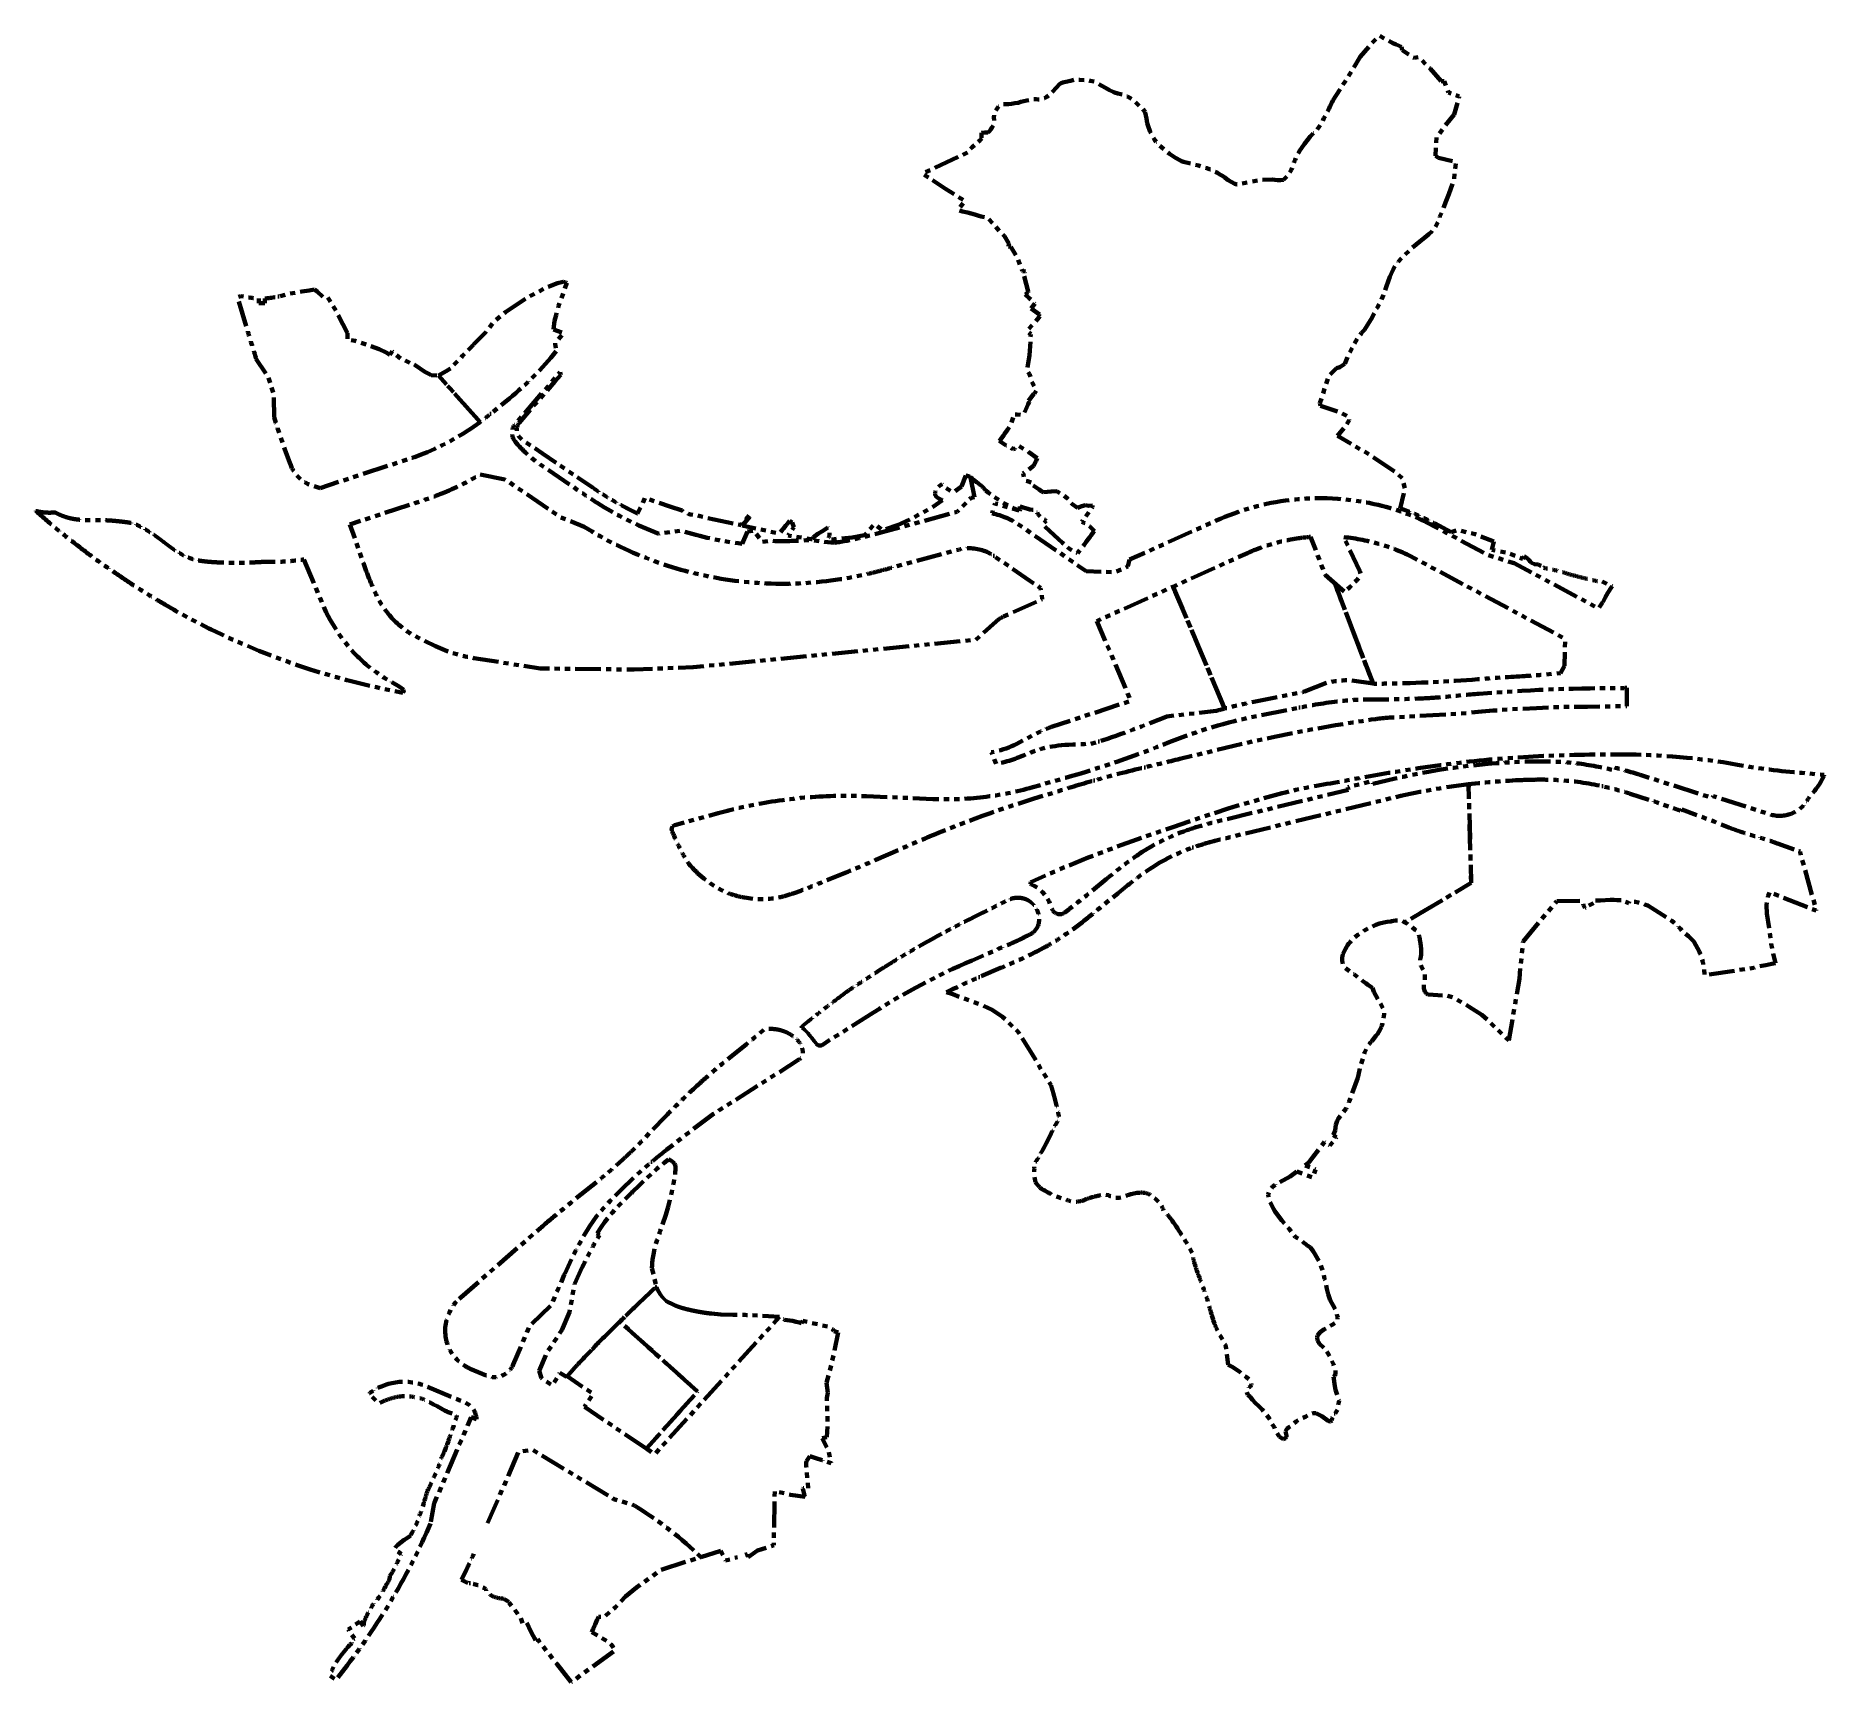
# Model space of a CAD drawing. Header units: metres. Extents: x 826132 to 828546, y 839818 to 841016.
# Drawn here: x 826132 to 827434, y 839818 to 841016 of the extents above; entities that cross this region are included whole.
import ezdxf

# ---------------------------------------------------------------- set-up
doc = ezdxf.new("R2010")
doc.units = ezdxf.units.M
doc.linetypes.add('( Phantom )', pattern=[2.5, 1.25, -0.25, 0.25, -0.25, 0.25, -0.25])
doc.layers.add('OAP820__', color=7, linetype='Continuous', lineweight=30)

# ---------------------------------------------------------------- blocks, each defined once
blk = doc.blocks.new('DGN_COMPLEXSHAPE18')
at = {"layer": 'OAP820__', "color": 7, "linetype": '( Phantom )', "lineweight": 106, "ltscale": 15}
for p, q in [((826582.8993248758, 840105.025996336), (826582.899324876, 840105.0259963358)), ((826586.3982634445, 840100.4843514339), (826586.3982634444, 840100.4843514339)), ((826588.0853059444, 840098.2332610146), (826588.0853059448, 840098.2332610146))]:
    blk.add_line(p, q, dxfattribs=at)
at = {"layer": 'OAP820__', "color": 7, "linetype": '( Phantom )', "lineweight": 106, "ltscale": 15, "flags": 128}
blk.add_lwpolyline([(826623.8785478169, 840086.1584531504), (826623.9075549886, 840086.1860464605), (826630.5910000012, 840085.4930000023), (826639.2937000013, 840085.3785800022), (826642.9480000011, 840085.3530000017), (826648.4630000007, 840085.162000002), (826649.5681100014, 840085.0766100026), (826653.391120001, 840084.7072700016), (826653.5030000005, 840084.881000001), (826653.6360000015, 840085.0880000014), (826665.4230000007, 840084.4090000018), (826673.3473075175, 840083.7156818102), (826582.5885798939, 839983.8253640411), (826576.4765714088, 839987.9259179924), (826613.7829818398, 840029.3588843005), (826557.1020237436, 840080.3960290886), (826557.7310120006, 840081.009638806), (826558.7293963967, 840081.981404463), (826559.7291425477, 840082.9523579791), (826560.7302160466, 840083.9225339566), (826561.7325824875, 840084.891966998), (826562.736207464, 840085.8606917066), (826563.7410565696, 840086.8287426851), (826564.7470953984, 840087.7961545347), (826565.7542895437, 840088.7629618598), (826567.7720061594, 840090.6949013437), (826569.7939311662, 840092.6248379587), (826571.8197893141, 840094.553048525), (826573.8493053531, 840096.4798098637), (826575.8822038904, 840098.4053999431), (826577.9182117643, 840100.3301040013), (826579.9570570698, 840102.2542097653), (826581.998467901, 840104.1780049624), (826582.8993248758, 840105.025996336)], dxfattribs=at)
at = {"layer": 'OAP820__', "color": 7, "linetype": '( Phantom )', "lineweight": 106, "ltscale": 15}
for points in [[(826582.899324876, 840105.0259963358), (826583.8001818504, 840105.873987709), (826584.0114409256, 840105.0356938558), (826584.1170704636, 840104.6165469288)], [(826584.1170704636, 840104.6165469288), (826584.222700001, 840104.197400002), (826585.6730756299, 840101.7220342899), (826586.3982634445, 840100.4843514339)], [(826586.3982634444, 840100.4843514339), (826587.1234512589, 840099.2466685774), (826588.0853059444, 840098.2332610146)], [(826588.0853059448, 840098.2332610146), (826589.0471606303, 840097.2198534518), (826590.9708700016, 840095.1930383262), (826592.0453100012, 840094.6692891647), (826593.1197500009, 840094.1455400028), (826594.194190001, 840093.6217950025), (826595.2686300011, 840093.0980500021), (826596.5623150012, 840092.4785250017), (826597.2091575008, 840092.1687625013)], [(826597.2091575008, 840092.1687625013), (826597.8560000011, 840091.8590000012), (826599.0085000012, 840091.4220000011), (826600.1610000015, 840090.9850000013), (826600.9100000012, 840090.7400000013), (826601.6590000011, 840090.495000001), (826603.5505000012, 840089.9775000011), (826605.442000001, 840089.4600000011), (826607.7275000013, 840088.9155000012), (826608.8702500015, 840088.6432500014)], [(826608.8702500015, 840088.6432500014), (826610.0130000015, 840088.3710000014), (826613.0610000017, 840087.7970000015), (826616.1090000015, 840087.223000001), (826618.5475000009, 840086.8560000017), (826620.9860000008, 840086.489000002), (826621.7160567222, 840086.4132960462)], [(826621.7160567222, 840086.4132960462), (826622.446113444, 840086.3375920906), (826623.9062268869, 840086.1861841793), (826623.8911020095, 840086.1710309095), (826623.8785478169, 840086.1584531504)]]:
    blk.add_open_spline(points, degree=2, dxfattribs=at)
blk = doc.blocks.new('DGN_COMPLEXSHAPE19')
at = {"layer": 'OAP820__', "color": 7, "linetype": '( Phantom )', "lineweight": 106, "ltscale": 15}
for p, q in [((826855.9305300822, 840362.3409531022), (826855.9305300822, 840362.3409531022)), ((826861.8228082395, 840369.3250453621), (826861.8228082395, 840369.3250453619)), ((826813.501710467, 840343.320675073), (826813.5017104672, 840343.3206750728)), ((826741.7593832581, 840305.4406755707), (826704.3450631405, 840281.7028697006)), ((826700.3826785765, 840282.3777995585), (826700.3826785765, 840282.3777995585)), ((826704.3450631405, 840281.7028697006), (826704.3450631406, 840281.7028697006))]:
    blk.add_line(p, q, dxfattribs=at)
at = {"layer": 'OAP820__', "color": 7, "linetype": '( Phantom )', "lineweight": 106, "ltscale": 15, "flags": 128}
blk.add_lwpolyline([(826855.9305300822, 840362.3409531022), (826855.6271708781, 840362.1832535119), (826854.597107664, 840361.6551207035), (826853.5631728084, 840361.1320356491), (826852.5255074239, 840360.6137912525), (826851.4842495108, 840360.1001777982), (826850.4395340825, 840359.5909830539), (826849.3914932923, 840359.0859923783), (826848.3402565662, 840358.5849888193), (826847.2859507342, 840358.0877532141), (826846.2287001689, 840357.5940642786), (826845.1686269223, 840357.1036987067), (826844.1058508649, 840356.6164312527), (826843.0404898328, 840356.132034824), (826841.9726597697, 840355.6502805626), (826840.9024748747, 840355.1709379283), (826839.8300477519, 840354.693774781), (826838.7554895616, 840354.2185574595), (826837.6789101698, 840353.7450508575), (826836.600418307, 840353.273018502), (826835.5201217213, 840352.8022226263), (826834.438127334, 840352.3324242434), (826833.3545414021, 840351.8633832213), (826832.2694696754, 840351.3948583537), (826831.1830175589, 840350.9266074307), (826830.0952902718, 840350.45838731), (826829.00639302, 840349.9899539921), (826813.501710467, 840343.320675073)], dxfattribs=at)
at = {"layer": 'OAP820__', "color": 7, "linetype": '( Phantom )', "lineweight": 106, "ltscale": 15}
for centre, radius, start, end in [((826850.3956010217, 840372.9882329676), 12.00000034306962, 297.4674145773024, 342.2258547447313), ((827015.1421751949, 839874.548648401), 510.3000000054637, 113.2747696779493, 122.3934015745295), ((826702.7378744755, 840284.2360385845), 3.000000000009987, 218.2732819179298, 302.3934015744712)]:
    blk.add_arc(centre, radius, start, end, dxfattribs=at)
blk.add_rational_spline([(826695.3799095233, 840288.7184820654), (826692.6522523034, 840292.1756091542), (826689.2287676091, 840294.8290225273), (826690.8991585514, 840296.2599667215), (826692.6266000011, 840297.6466000027), (826699.930650001, 840303.3767000019), (826707.2347000008, 840309.1068000012), (826715.3896000008, 840315.2468500017), (826723.5445000009, 840321.3869000021), (826735.9467500007, 840329.4712000024), (826748.3490000007, 840337.5555000026), (826755.6000000007, 840342.0219500018), (826762.8510000008, 840346.4884000012), (826770.1892500008, 840350.7642000013), (826777.527500001, 840355.040000001), (826784.959500001, 840359.1511500012), (826792.3915000011, 840363.2623000016), (826799.913350001, 840367.2065000014), (826807.4352000015, 840371.1507000013), (826815.8267000011, 840375.3061500017), (826824.2182000014, 840379.4616000023), (826832.5971000011, 840383.6564000016), (826840.976000001, 840387.8512000014), (826841.964750001, 840388.1678500018), (826842.9535000009, 840388.4845000019), (826843.4015500011, 840388.5638500026), (826843.8496000014, 840388.6432000028), (826844.4238500007, 840388.7449000023), (826844.9981000006, 840388.8466000019), (826846.0354500009, 840388.8888000018), (826847.0728000011, 840388.9310000018), (826848.1064000011, 840388.8335500017), (826849.1400000007, 840388.7361000014), (826850.182300001, 840388.5325500016), (826851.2246000014, 840388.329000002), (826852.2236000011, 840387.9686000022), (826853.2226000011, 840387.6082000026), (826854.1548000012, 840387.0994500024), (826855.0870000016, 840386.5907000025), (826855.9305500012, 840385.9455500024), (826856.774100001, 840385.3004000019), (826857.4903000011, 840384.642650002), (826858.2065000014, 840383.9849000016), (826858.825450001, 840383.2349500014), (826859.4444000006, 840382.4850000013), (826859.9543000009, 840381.6570000016), (826860.4642000013, 840380.829000002), (826860.8553500012, 840379.9387500018), (826861.2465000005, 840379.0485000014), (826861.6028500003, 840377.9367500012), (826861.9592000005, 840376.8250000014), (826862.1419500007, 840375.6719000016), (826862.3247000007, 840374.5188000018), (826862.329600001, 840373.3513500023), (826862.334500001, 840372.1839000025), (826862.1614000011, 840371.0293500024), (826861.9883000011, 840369.8748000023)], [1, 0.9926015037535316, 1, 1, 1, 1, 1, 1, 1, 1, 1, 1, 1, 1, 1, 1, 1, 1, 1, 1, 1, 1, 1, 1, 1, 1, 1, 1, 1, 1, 1, 1, 1, 1, 1, 1, 1, 1, 1, 1, 1, 1, 1, 1, 1, 1, 1, 1, 1, 1, 1, 1, 1, 1, 1, 1, 1], degree=2, knots=[0, 0, 0, 0.0089355844897372, 0.0089355844897372, 0.0456416739530803, 0.0456416739530803, 0.0823477634164234, 0.0823477634164234, 0.1190538528797664, 0.1190538528797664, 0.1557599423431095, 0.1557599423431095, 0.1924660318064525, 0.1924660318064525, 0.2291721212697956, 0.2291721212697956, 0.2658782107331387, 0.2658782107331387, 0.3025843001964818, 0.3025843001964818, 0.3392903896598248, 0.3392903896598248, 0.3759964791231679, 0.3759964791231679, 0.4127025685865111, 0.4127025685865111, 0.449408658049854, 0.449408658049854, 0.486114747513197, 0.486114747513197, 0.5228208369765401, 0.5228208369765401, 0.5595269264398832, 0.5595269264398832, 0.5962330159032261, 0.5962330159032261, 0.6329391053665694, 0.6329391053665694, 0.6696451948299125, 0.6696451948299125, 0.7063512842932556, 0.7063512842932556, 0.7430573737565986, 0.7430573737565986, 0.7797634632199415, 0.7797634632199415, 0.8164695526832847, 0.8164695526832847, 0.8531756421466274, 0.8531756421466274, 0.8898817316099709, 0.8898817316099709, 0.926587821073314, 0.926587821073314, 0.963293910536657, 0.963293910536657, 1, 1, 1], dxfattribs=at)
for points in [[(826861.9883000011, 840369.8748000023), (826861.9055541204, 840369.5999226822), (826861.8228082395, 840369.3250453621)], [(826700.3826785765, 840282.3777995585), (826697.8812940498, 840285.5481408121), (826695.3799095233, 840288.7184820654)]]:
    blk.add_open_spline(points, degree=2, dxfattribs=at)
blk = doc.blocks.new('DGN_COMPLEXSHAPE20')
at = {"layer": 'OAP820__', "color": 7, "linetype": '( Phantom )', "lineweight": 106, "ltscale": 15}
for p, q in [((826132.0359300823, 840670.495691914), (826132.0359300823, 840670.495691914)), ((826146.0289605187, 840669.4475386468), (826146.0289605187, 840669.4475386469)), ((826327.2655518582, 840635.2285325151), (826327.2655564641, 840635.2285344263))]:
    blk.add_line(p, q, dxfattribs=at)
at = {"layer": 'OAP820__', "color": 7, "linetype": '( Phantom )', "lineweight": 106, "ltscale": 15, "flags": 128}
blk.add_lwpolyline([(826327.2655564641, 840635.2285344263), (826338.6818253385, 840607.6656314109), (826340.9371778845, 840602.1233406233), (826343.4928146008, 840596.6224309494), (826346.3117626567, 840591.2517375872), (826349.387459158, 840586.0238731774), (826352.7126216533, 840580.951040925), (826356.2745711103, 840576.0518512996), (826359.9332833384, 840571.4481662), (826363.8085086013, 840567.0168141488), (826364.989885368, 840565.8281559132), (826366.1747492689, 840564.6436439559), (826367.3665874373, 840563.4674245552), (826368.5688870079, 840562.3036439893), (826369.7851351142, 840561.1564485374), (826371.0188188911, 840560.0299844769), (826372.2734253232, 840558.9283979093), (826373.5512935662, 840557.8544701427), (826374.8508479404, 840556.8063276588), (826376.1696788752, 840555.7811054256), (826377.5053768011, 840554.7759384122), (826378.8555321475, 840553.7879615868), (826380.217735344, 840552.8143099186), (826381.589576821, 840551.8521183758), (826382.9686470085, 840550.898521927), (826384.3525363363, 840549.9506555408), (826385.7388147837, 840549.005633653), (826391.1433147837, 840545.963933653), (826396.4232147844, 840542.7106336532), (826400.040308253, 840540.27923284), (826399.9902000009, 840540.1948000026), (826399.9443323312, 840539.9557839015), (826399.928788581, 840539.9033998305), (826399.8486000014, 840539.9434000013), (826399.830960001, 840539.902900001), (826399.0923824179, 840538.2075716618), (826389.7050000011, 840540.0350000022), (826379.9500000015, 840542.1190000027), (826378.8445400008, 840542.3762800023), (826370.2350000015, 840544.3800000027), (826360.5630000012, 840546.819000002), (826358.428010001, 840547.3987700026), (826358.3509900013, 840547.4196900016), (826350.937000001, 840549.433000002), (826341.3600000015, 840552.2220000008), (826338.0768100006, 840553.2436700015), (826331.8350000011, 840555.1860000027), (826322.3670000007, 840558.3230000027), (826318.0834900012, 840559.829280002), (826318.0426200007, 840559.8436500019), (826312.9570000005, 840561.632000001), (826303.608000001, 840565.1110000015), (826298.378320001, 840567.1672700007), (826298.2757100007, 840567.2076100016), (826294.3250000011, 840568.7610000018), (826285.1100000016, 840572.580000002), (826278.8075500012, 840575.3273300026), (826275.9660000011, 840576.5660000016), (826266.897000001, 840580.717000002), (826259.7507100011, 840584.1478900013), (826259.6652100013, 840584.1889400017), (826257.9050000013, 840585.034000002), (826254.9542449017, 840586.5168264454), (826250.000014784, 840589.1171836525), (826235.0332539671, 840596.9728718658), (826233.7026325457, 840597.7035493732), (826233.8156000014, 840597.9036000019), (826232.6991000009, 840598.5354000016), (826231.5838000011, 840599.1698000024), (826230.4697000013, 840599.8066000028), (826229.3568000011, 840600.4460000024), (826228.2452000009, 840601.0878000018), (826227.134800001, 840601.7322000025), (826226.0256000014, 840602.3791000025), (826224.9177000013, 840603.0284000022), (826223.8111000007, 840603.6802000015), (826222.7057000009, 840604.334500002), (826221.6016000008, 840604.9913000019), (826220.4988000013, 840605.6505000014), (826219.3973000014, 840606.3123000024), (826218.2971000012, 840606.9765000028), (826217.1982000008, 840607.6431000013), (826216.1007000013, 840608.3122000028), (826215.004500001, 840608.9838000017), (826213.909600001, 840609.6578000023), (826212.8160000008, 840610.3343000021), (826211.723800001, 840611.0132000019), (826210.6330000007, 840611.6945000013), (826209.5435000007, 840612.3783000021), (826208.4555000011, 840613.0645000024), (826207.3688000013, 840613.7532000022), (826206.2835000012, 840614.4442000019), (826205.1996000009, 840615.1377000028), (826204.1171000005, 840615.8336000014), (826203.0360000016, 840616.5319000022), (826201.9564000008, 840617.2326000017), (826200.8782000012, 840617.9357000013), (826199.801400001, 840618.6412000023), (826198.7261000006, 840619.3491000012), (826197.6522000004, 840620.0594000017), (826196.5799000012, 840620.7721000015), (826195.5090000007, 840621.4871000015), (826194.4395000014, 840622.2046000028), (826193.3716000014, 840622.9244000018), (826192.3052000012, 840623.6465000027), (826191.2402000012, 840624.3710000016), (826190.1768000006, 840625.0979000017), (826189.1149000007, 840625.8271000014), (826188.0545000009, 840626.558700003), (826186.9957000008, 840627.2926000023), (826185.9384000015, 840628.0288000013), (826184.882700001, 840628.7674000025), (826183.828500001, 840629.5083000025), (826182.7759000009, 840630.2516000012), (826181.7249000008, 840630.9971000013), (826180.675500001, 840631.7449000014), (826179.6276000014, 840632.495100003), (826178.5814000006, 840633.2476000024), (826177.536700001, 840634.0023000018), (826176.4937000007, 840634.7594000025), (826175.4523000012, 840635.5187000018), (826174.4125000006, 840636.2803000025), (826173.3744000013, 840637.0442000014), (826172.3379000009, 840637.8104000019), (826171.3030000015, 840638.5788000022), (826170.2698000013, 840639.3495000025), (826169.2383000012, 840640.1224000026), (826168.208400001, 840640.8976000028), (826167.180300001, 840641.6750000026), (826166.1538000007, 840642.4547000026), (826165.1290000008, 840643.2366000023), (826164.1059000011, 840644.0207000024), (826163.0846000009, 840644.807100002), (826162.0649000006, 840645.5957000013), (826161.0470000013, 840646.3864000016), (826160.0308000009, 840647.1794000026), (826159.0163000013, 840647.9746000023), (826158.0036000006, 840648.772000002), (826156.9926000005, 840649.5715000014), (826155.9834000014, 840650.3733000013), (826154.976000001, 840651.1772000028), (826153.9703000014, 840651.9832000025), (826152.9665000011, 840652.7915000024), (826151.9644000012, 840653.601900002), (826150.9641000004, 840654.414500002), (826149.965600001, 840655.229200002), (826148.9689000008, 840656.046000002), (826147.9740000007, 840656.8650000026), (826146.9810000008, 840657.6861000024), (826145.9898000008, 840658.5093000012), (826145.0004000014, 840659.3347000018), (826144.0129000009, 840660.162100002), (826143.0272000002, 840660.9917000013), (826142.0434000008, 840661.8233000021), (826141.061400001, 840662.6571000014), (826140.0813000008, 840663.4929000031), (826139.1031000011, 840664.3308000026), (826138.126700001, 840665.1708000024), (826137.1523000014, 840666.0128000027), (826136.1797000013, 840666.8569000013), (826135.2091000008, 840667.7031000016), (826134.2403000006, 840668.5513000025), (826133.2735000012, 840669.4015000017), (826132.3086000012, 840670.2538000009), (826132.0359300823, 840670.495691914)], dxfattribs=at)
at = {"layer": 'OAP820__', "color": 7, "linetype": '( Phantom )', "lineweight": 106, "ltscale": 15}
for points, knots in [([(826132.0359300823, 840670.495691914), (826132.4697786212, 840670.3879034139), (826132.9061683587, 840670.2794835597), (826133.8246346937, 840670.0902724843), (826134.753184003, 840669.8989842396), (826135.6444988608, 840669.7544528899), (826136.5422070433, 840669.6088848292), (826137.4036124861, 840669.5075927682), (826138.2659206672, 840669.4061945545), (826139.0915822753, 840669.3456762763), (826139.9107534632, 840669.2856337242), (826140.6916204233, 840669.261746642), (826141.4563219767, 840669.2383540667), (826142.1795122928, 840669.2446971725), (826142.8744652743, 840669.2507926086), (826143.5237539116, 840669.2783888401), (826144.1343403411, 840669.3043401411), (826144.6957206766, 840669.3428193666), (826145.2081566597, 840669.377943753), (826145.6453333051, 840669.4150113933), (826146.0289605187, 840669.4475386468)], [0, 0, 0, 0.048436406699224, 0.048436406699224, 0.1547502107179834, 0.1547502107179834, 0.2610640147367429, 0.2610640147367429, 0.3673778187555023, 0.3673778187555023, 0.4736916227742616, 0.4736916227742616, 0.5800054267930211, 0.5800054267930211, 0.6863192308117795, 0.6863192308117795, 0.7926330348305389, 0.7926330348305389, 0.8989468388492985, 0.8989468388492985, 1, 1, 1]), ([(826146.0289605187, 840669.4475386469), (826146.1631567169, 840669.3809274484), (826146.3098991868, 840669.3080886359), (826146.583579916, 840669.1703622445), (826146.8905424372, 840669.0158872098), (826147.222709587, 840668.8495426557), (826147.5865280607, 840668.6673475716), (826147.9753962955, 840668.4769841747), (826148.3949375396, 840668.2716053621), (826148.8400287648, 840668.0624073789), (826149.315329124, 840667.8390107567), (826149.815928227, 840667.6173593082), (826150.342469239, 840667.3842214992), (826150.8891218181, 840667.1604044918), (826151.444382129, 840666.933063204), (826152.014016902, 840666.7196035743), (826152.586596658, 840666.5050403686), (826153.1724325038, 840666.3057967508), (826153.7596570445, 840666.1060808358), (826154.3601839866, 840665.9223991935), (826154.960561734, 840665.7387631845), (826155.5742609397, 840665.5716466088), (826156.186351201, 840665.4049681646), (826156.8118076076, 840665.2550669184), (826157.4343249066, 840665.1058700788), (826158.0703257349, 840664.973499145), (826158.7022259609, 840664.8419816701), (826159.3477073727, 840664.7271834248), (826159.9876882416, 840664.6133634452), (826160.6411342717, 840664.5159852246), (826161.2858990714, 840664.4199007034), (826161.9452689469, 840664.3393142697), (826162.5936360417, 840664.260072566), (826163.2587658676, 840664.1950086763), (826163.9117104143, 840664.1311367673), (826164.5841902845, 840664.080026829), (826165.2440363846, 840664.0298770856), (826165.9266407823, 840663.9911076596), (826166.5967555142, 840663.9530476008), (826167.2932034965, 840663.9250937814), (826167.9777391998, 840663.8976180934), (826168.6924313705, 840663.8791168822), (826169.3960718012, 840663.8609017667), (826170.1329883065, 840663.850689516), (826170.8570085358, 840663.8406559826), (826171.613573369, 840663.8373175146), (826172.3483892749, 840663.8340750182), (826173.1106597785, 840663.8345950041), (826173.8523044011, 840663.8351009204), (826174.6247715896, 840663.8363768669), (826175.3797032053, 840663.8376238481), (826176.1604095607, 840663.8369323649), (826176.9257750515, 840663.8362544699), (826177.7172649615, 840663.8311165452), (826178.49504503, 840663.8260676174), (826179.2975346647, 840663.8141585885), (826180.0874988158, 840663.8024354386), (826180.900537491, 840663.7815422723), (826181.7019114024, 840663.7609488631), (826182.5257190869, 840663.7289042484), (826183.3423185023, 840663.697140022), (826184.1832182938, 840663.6521022941), (826185.0312632867, 840663.6066818773), (826185.898276485, 840663.5487608718), (826186.7736448774, 840663.4902816958), (826187.6561342274, 840663.4211036807), (826188.5448162237, 840663.351440226), (826189.4278898017, 840663.2730738207), (826190.3154246077, 840663.1943115134), (826191.1848227489, 840663.1089275824), (826192.057184456, 840663.0232525975), (826192.8989724617, 840662.9331029531), (826193.7422887447, 840662.8427896405), (826194.5425774637, 840662.7502115009), (826195.3428304805, 840662.6576374916), (826196.0866266546, 840662.5651888557), (826196.8256859214, 840662.4733289838), (826197.4948257796, 840662.3837346002), (826198.145688132, 840662.2965874806), (826198.7273137915, 840662.2109215616), (826199.2856249718, 840662.1286895637), (826199.7828624042, 840662.0463622108), (826200.2560358157, 840661.9680191253), (826200.6784201683, 840661.8881851898), (826201.0783570977, 840661.8125939923), (826201.4394847016, 840661.7340748017), (826201.7826050702, 840661.6594708848), (826202.1006204992, 840661.5799355604), (826202.4076771965, 840661.5031410025), (826202.7045687609, 840661.418312583), (826202.9991307155, 840661.3341497838), (826203.2987454463, 840661.2375051958), (826203.6046038724, 840661.1388466232), (826203.9276775295, 840661.0229493947), (826204.26138974, 840660.9032357641), (826204.6157328022, 840660.7639282441), (826204.9806789962, 840660.6204521763), (826205.366664803, 840660.4561437559), (826205.762764133, 840660.2875301585), (826206.1801331826, 840660.097063604), (826206.6070598825, 840659.9022354106), (826207.0554481162, 840659.6847021079), (826207.5128020184, 840659.4628191561), (826207.9917981086, 840659.2175310542), (826208.4791551925, 840658.967961389), (826208.9883438569, 840658.69442019), (826209.5052935967, 840658.4167096637), (826210.0442811691, 840658.1145792918), (826210.5904280813, 840657.8084357397), (826211.1578908173, 840657.478077183), (826211.7313811472, 840657.1442095552), (826212.3220621189, 840656.7884449335), (826212.9172113324, 840656.4299891099), (826213.5246319585, 840656.0525735525), (826214.1352174293, 840655.673191547), (826214.753331416, 840655.2778042501), (826215.3735212632, 840654.881089093), (826215.9966301188, 840654.4713345153), (826216.6208632132, 840654.0608406414), (826217.2434941815, 840653.6402938371), (826217.8663757388, 840653.2195777764), (826218.4831881457, 840652.7918284531), (826219.0994057176, 840652.3644916388), (826219.7058031079, 840651.9326998884), (826220.313041958, 840651.5003089678), (826220.9102315205, 840651.0639707608), (826221.5169041113, 840650.6207037535), (826222.1162319628, 840650.1736543651), (826222.7274603778, 840649.7177281327), (826223.3322837735, 840649.2600403402), (826223.9493741042, 840648.7930697945), (826224.5612424662, 840648.3263507743), (826225.1859395675, 840647.8498462886), (826225.8039242857, 840647.3778680854), (826226.4355475537, 840646.8954736075), (826227.0635703976, 840646.4186320183), (826227.7063102187, 840645.9306162068), (826228.3459876745, 840645.4514691553), (826229.0018190446, 840644.9602220993), (826229.6556661183, 840644.4811530958), (826230.3256104317, 840643.9902897615), (826230.9925498533, 840643.5163835492), (826231.6695452026, 840643.03533191), (826232.3421588112, 840642.5744129946), (826233.0238694085, 840642.1072602263), (826233.7019326617, 840641.6615131808), (826234.3900994114, 840641.2091242719), (826235.0760327186, 840640.7791657406), (826235.7731927749, 840640.3421700288), (826236.4696614956, 840639.9288213721), (826237.1785989342, 840639.508072631), (826237.8885134734, 840639.1124352209), (826238.6122517508, 840638.7090938027), (826239.3387482616, 840638.3326425538), (826240.0805188325, 840637.9482766913), (826240.8289968988, 840637.5919785077), (826241.6012161457, 840637.2243788046), (826242.3938557111, 840636.8843497332), (826243.2319956088, 840636.5248017833), (826244.1109513463, 840636.197674656), (826245.0185770326, 840635.8598772326), (826245.9737427993, 840635.563118776), (826246.9274437953, 840635.2668154063), (826247.9309424117, 840635.0143400453), (826248.9080996317, 840634.7684920509), (826249.9414255527, 840634.5620859928), (826250.9348542364, 840634.3636493776), (826251.9977331535, 840634.1965230005), (826253.0178511774, 840634.0361203179), (826254.1266010307, 840633.8985741703), (826255.1963908327, 840633.7658612184), (826256.3775607602, 840633.6488556328), (826257.526908722, 840633.5350023011), (826258.8051323843, 840633.4319543701), (826260.0632057363, 840633.3305309187), (826261.4368044898, 840633.239473721), (826262.7999941614, 840633.1491065522), (826264.2556588914, 840633.070379722), (826265.7065167053, 840632.9919128648), (826267.2250463907, 840632.92683518), (826268.7425829998, 840632.8618000541), (826270.3022600462, 840632.8121428546), (826271.8640851158, 840632.7624172661), (826273.4423225779, 840632.730223964), (826275.0258545208, 840632.6979226641), (826276.60025312, 840632.6854777111), (826278.1836976391, 840632.6729612537), (826279.7314928526, 840632.6828607323), (826281.2882689914, 840632.6928176516), (826282.7824300806, 840632.7264300967), (826284.2674757354, 840632.7598374828), (826285.6850331123, 840632.8119773716), (826287.085418299, 840632.8634856415), (826288.4240278902, 840632.927253182), (826289.7421676005, 840632.9900455963), (826291.005813791, 840633.0587783466), (826292.2461231637, 840633.1262417518), (826293.439556248, 840633.1936256066), (826294.6074869885, 840633.2595695435), (826295.7366372729, 840633.3198750592), (826296.8390762926, 840633.378753983), (826297.9114446808, 840633.4270025727), (826298.9570544204, 840633.4740472225), (826299.9850163294, 840633.5061406431), (826300.997408154, 840633.5377479589), (826302.0119017104, 840633.5522998585), (826303.0506903545, 840633.5672002468), (826304.0918913857, 840633.5696314588), (826305.1660940003, 840633.5721397288), (826306.226865517, 840633.5688801676), (826307.322373937, 840633.5655138658), (826308.3878229618, 840633.5638802907), (826309.494131869, 840633.5621840685), (826310.5571664615, 840633.5708780469), (826311.6741825406, 840633.5800135105), (826312.7407221508, 840633.6106164284), (826313.8875986163, 840633.6435245046), (826314.9890722834, 840633.7155132304), (826316.2261942715, 840633.7963674878), (826318.3146393364, 840634.067306984), (826327.2655518582, 840635.2285325151)], [0, 0, 0, 0.0054357554862596, 0.0054357554862596, 0.0146045944750706, 0.0146045944750706, 0.0237734334638815, 0.0237734334638815, 0.0329422724526924, 0.0329422724526924, 0.0421111114415034, 0.0421111114415034, 0.0512799504303143, 0.0512799504303143, 0.0604487894191252, 0.0604487894191252, 0.0696176284079362, 0.0696176284079362, 0.078786467396747, 0.078786467396747, 0.0879553063855579, 0.0879553063855579, 0.0971241453743689, 0.0971241453743689, 0.1062929843631798, 0.1062929843631798, 0.1154618233519906, 0.1154618233519906, 0.1246306623408016, 0.1246306623408016, 0.1337995013296125, 0.1337995013296125, 0.1429683403184234, 0.1429683403184234, 0.1521371793072344, 0.1521371793072344, 0.1613060182960453, 0.1613060182960453, 0.1704748572848562, 0.1704748572848562, 0.1796436962736672, 0.1796436962736672, 0.1888125352624781, 0.1888125352624781, 0.197981374251289, 0.197981374251289, 0.2071502132401, 0.2071502132401, 0.2163190522289109, 0.2163190522289109, 0.2254878912177218, 0.2254878912177218, 0.2346567302065328, 0.2346567302065328, 0.2438255691953436, 0.2438255691953436, 0.2529944081841546, 0.2529944081841546, 0.2621632471729656, 0.2621632471729656, 0.2713320861617765, 0.2713320861617765, 0.2805009251505874, 0.2805009251505874, 0.2896697641393983, 0.2896697641393983, 0.2988386031282091, 0.2988386031282091, 0.30800744211702, 0.30800744211702, 0.3171762811058309, 0.3171762811058309, 0.3263451200946419, 0.3263451200946419, 0.3355139590834527, 0.3355139590834527, 0.3446827980722636, 0.3446827980722636, 0.3538516370610746, 0.3538516370610746, 0.3630204760498856, 0.3630204760498856, 0.3721893150386963, 0.3721893150386963, 0.3813581540275073, 0.3813581540275073, 0.3905269930163182, 0.3905269930163182, 0.3996958320051292, 0.3996958320051292, 0.4088646709939401, 0.4088646709939401, 0.4180335099827511, 0.4180335099827511, 0.427202348971562, 0.427202348971562, 0.436371187960373, 0.436371187960373, 0.4455400269491838, 0.4455400269491838, 0.4547088659379948, 0.4547088659379948, 0.4638777049268058, 0.4638777049268058, 0.4730465439156168, 0.4730465439156168, 0.4822153829044276, 0.4822153829044276, 0.4913842218932385, 0.4913842218932385, 0.5005530608820493, 0.5005530608820493, 0.5097218998708604, 0.5097218998708604, 0.5188907388596712, 0.5188907388596712, 0.5280595778484823, 0.5280595778484823, 0.5372284168372932, 0.5372284168372932, 0.546397255826104, 0.546397255826104, 0.5555660948149149, 0.5555660948149149, 0.5647349338037257, 0.5647349338037257, 0.5739037727925366, 0.5739037727925366, 0.5830726117813475, 0.5830726117813475, 0.5922414507701586, 0.5922414507701586, 0.6014102897589694, 0.6014102897589694, 0.6105791287477804, 0.6105791287477804, 0.6197479677365914, 0.6197479677365914, 0.6289168067254024, 0.6289168067254024, 0.6380856457142131, 0.6380856457142131, 0.6472544847030239, 0.6472544847030239, 0.656423323691835, 0.656423323691835, 0.6655921626806461, 0.6655921626806461, 0.6747610016694569, 0.6747610016694569, 0.6839298406582678, 0.6839298406582678, 0.6930986796470787, 0.6930986796470787, 0.7022675186358897, 0.7022675186358897, 0.7114363576247006, 0.7114363576247006, 0.7206051966135114, 0.7206051966135114, 0.7297740356023223, 0.7297740356023223, 0.7389428745911332, 0.7389428745911332, 0.7481117135799443, 0.7481117135799443, 0.7572805525687551, 0.7572805525687551, 0.7664493915575662, 0.7664493915575662, 0.7756182305463771, 0.7756182305463771, 0.784787069535188, 0.784787069535188, 0.7939559085239989, 0.7939559085239989, 0.8031247475128095, 0.8031247475128095, 0.8122935865016206, 0.8122935865016206, 0.8214624254904311, 0.8214624254904311, 0.8306312644792424, 0.8306312644792424, 0.8398001034680532, 0.8398001034680532, 0.8489689424568643, 0.8489689424568643, 0.858137781445675, 0.858137781445675, 0.8673066204344859, 0.8673066204344859, 0.876475459423297, 0.876475459423297, 0.885644298412108, 0.885644298412108, 0.8948131374009186, 0.8948131374009186, 0.9039819763897297, 0.9039819763897297, 0.9131508153785407, 0.9131508153785407, 0.9223196543673517, 0.9223196543673517, 0.9314884933561625, 0.9314884933561625, 0.9406573323449734, 0.9406573323449734, 0.9498261713337846, 0.9498261713337846, 0.9589950103225953, 0.9589950103225953, 0.9681638493114062, 0.9681638493114062, 0.9773326883002171, 0.9773326883002171, 0.986501527289028, 0.986501527289028, 0.9956703662778391, 0.9956703662778391, 1, 1, 1])]:
    blk.add_open_spline(points, degree=2, knots=knots, dxfattribs=at)

msp = doc.modelspace()

# ---------------------------------------------------------------- linework, layer by layer
at = {"color": 7, "linetype": '( Phantom )', "lineweight": 106, "ltscale": 15, "flags": 128}
for points in [[(826854.9937867019, 840825.4926560482), (826852.0880000009, 840828.0510000015), (826854.4096400015, 840829.6271100031), (826854.3269900016, 840830.2290000023), (826851.1769900012, 840842.6960000028), (826850.9943800017, 840843.1616600025), (826851.363100001, 840843.4028500026), (826851.9208300018, 840843.9383100017), (826852.3505500011, 840844.7529000026), (826850.568720001, 840845.1791000018), (826850.1396500015, 840845.3411800025), (826846.2239900014, 840855.3260000021), (826841.7213000015, 840862.7508700027), (826840.0306500016, 840863.0348000027), (826840.2018300008, 840865.0428800029), (826840.2305100014, 840865.2091600021), (826837.0619900016, 840870.4340000026), (826825.2709800005, 840883.488050003), (826820.2472400011, 840884.8754800024), (826818.4400200007, 840885.3778500021), (826815.5631500011, 840886.2833100023), (826812.9158900009, 840886.9354000019), (826810.192150001, 840887.6889100019), (826806.654030001, 840888.6176600012), (826803.1917900009, 840889.622880003), (826808.3636800005, 840896.1225700027), (826794.296990001, 840905.0000000021), (826777.493990002, 840916.019000002), (826811.4357300014, 840932.0227300025), (826811.5740100009, 840932.2219600028), (826812.0570100009, 840933.1719600022), (826812.2570100011, 840933.841960002), (826812.6010100017, 840934.4499600029), (826813.0320100016, 840934.9299600018), (826813.6000100016, 840935.3369600014), (826816.5020100012, 840937.7929600017), (826819.1470100007, 840940.1819600018), (826820.148010001, 840941.2249600014), (826820.5449900014, 840941.7141500025), (826820.4773800013, 840942.2060900019), (826820.4451700012, 840942.7127200016), (826820.4089500015, 840944.2384100021), (826820.3968700017, 840944.7465300022), (826820.3848900014, 840945.2546600013), (826820.372810001, 840945.7627800014), (826822.7628900012, 840945.9230200015), (826825.0714400014, 840946.0737400021), (826825.3630100013, 840946.2979600026), (826826.3960100017, 840947.3169600017), (826827.2220100012, 840948.3639600022), (826827.8800100009, 840949.432960002), (826828.3850100017, 840950.2209600027), (826828.8070100012, 840951.0559600018), (826829.1400100016, 840951.9299600017), (826829.382010001, 840952.8339600026), (826829.5310100015, 840953.7579600016), (826829.5810100012, 840954.5369600024), (826829.5540100018, 840955.4719600029), (826829.4310100008, 840956.3999600022), (826829.4120100014, 840957.4119600026), (826829.4970100014, 840958.4209600019), (826829.6470100008, 840959.2519600024), (826829.9210100012, 840960.2269600017), (826830.224010001, 840961.0149600025), (826830.6750100007, 840961.921960002), (826831.2180100016, 840962.7769600025), (826831.8450100016, 840963.5719600025), (826832.3570100009, 840964.2869600022), (826832.8810100008, 840964.8489600013), (826833.5580100012, 840965.4099600023), (826834.2090100013, 840965.8199600022), (826834.9040100011, 840966.149960002), (826835.7400100013, 840966.4219600022), (826836.6050100015, 840966.5759600014), (826837.3730100014, 840966.6129600017), (826839.9630100011, 840966.7239600016), (826842.2000100011, 840966.9289600014), (826844.597010001, 840967.2619600019), (826846.9740100014, 840967.710960003), (826849.0620100008, 840968.3409600019), (826851.2780100008, 840968.9169600015), (826853.3010100011, 840969.3629600017), (826855.5550100018, 840969.7709600017), (826857.0960100008, 840970.1409600028), (826858.4750100016, 840970.2909600033), (826860.0600100015, 840970.261960002), (826861.626010001, 840970.0189600012), (826862.8130100009, 840970.0429600015), (826863.9850100013, 840970.2299600024), (826865.1200100011, 840970.5759600011), (826866.1960100015, 840971.0749600033), (826867.914010001, 840971.9799600024), (826869.3350100009, 840972.9699600023), (826870.7060100012, 840974.191960002), (826871.9480100007, 840975.615960002), (826874.6800100016, 840978.5999600014), (826877.4920100019, 840981.3249600033), (826878.4900100013, 840981.9469600023), (826879.501010001, 840982.4109600025), (826880.6220100016, 840982.7619600021), (826881.7800100009, 840982.9649600018), (826885.1820100008, 840983.6869600031), (826886.8100100014, 840984.1569600017), (826888.5983100018, 840984.4393600028), (826890.224010001, 840984.5139600026), (826892.0660100016, 840984.3689600026), (826895.8850100014, 840984.1189600026), (826899.5640100014, 840983.681960002), (826900.9620100014, 840983.5059600027), (826902.4890100011, 840983.0829600029), (826903.9340100012, 840982.4309600017), (826905.2630100009, 840981.5659600019), (826907.9160100009, 840979.9859600019), (826910.6120100014, 840978.4789600022), (826913.5330100004, 840976.9549600021), (826916.3110100016, 840975.6049600024), (826916.8095100011, 840975.3361600027), (826917.1030100011, 840975.177960001), (826917.9930100017, 840974.8099600024), (826918.7930100015, 840974.5679600019), (826919.6430100009, 840974.3959600016), (826921.9240100015, 840973.8159600015), (826924.2790100015, 840973.044960002), (826926.5750100011, 840972.1129600017), (826928.4710100007, 840971.1969600026), (826930.2880100013, 840969.8619600014), (826932.1310100007, 840968.3320600024), (826932.2540100013, 840968.2299600024), (826934.2210100006, 840966.3719600016), (826935.8630100009, 840964.6149600022), (826937.7040100009, 840962.9659600017), (826939.4859800016, 840961.1451500024), (826939.554310001, 840960.6527800026), (826940.4010500009, 840956.1650600027), (826941.078450001, 840952.8627700026), (826941.5018200012, 840951.4233100025), (826941.9251900011, 840949.8991800029), (826942.6025800013, 840948.0363500027), (826943.195300001, 840946.5968900027), (826944.0420400011, 840944.8187400014), (826944.8041000018, 840943.463950003), (826945.8201900016, 840941.6858000014), (826946.666930002, 840940.4156900013), (826947.5983400015, 840939.2302500014), (826949.6305200012, 840937.0287300015), (826951.4086700011, 840935.250580002), (826953.2715000012, 840933.557100002), (826955.2190000009, 840931.9482900018), (826957.2511800012, 840930.4241600024), (826959.368030001, 840928.9847000021), (826961.5695600013, 840927.6299200021), (826964.7024900013, 840925.8517600022), (826966.0572800017, 840925.1743700024), (826967.4967400018, 840924.666330003), (826972.8312000015, 840923.396220003), (826978.2503300012, 840921.9567600029), (826981.6372900011, 840920.9406700025), (826984.5162100013, 840920.0092500024), (826986.717730001, 840919.1625100023), (826988.580560001, 840918.3157700025), (826990.3587200012, 840917.4690300027), (826992.2215400013, 840916.5376200028), (826993.9150300013, 840915.5215300028), (826995.6931800008, 840914.4207700029), (826997.3866600015, 840913.320010003), (826998.995470001, 840912.1345700027), (827000.0115500015, 840911.2878300026), (827002.1284000012, 840910.1024000015), (827004.8379700012, 840908.7476100012), (827006.1888600013, 840908.0971800014), (827023.2911100012, 840911.4155400028), (827031.9336500017, 840911.711200003), (827033.8811600019, 840911.457180003), (827035.9133300015, 840911.2878300026), (827037.9455100012, 840911.2878300026), (827040.1470000015, 840911.4572400026), (827041.5863900012, 840912.8966300025), (827042.9411700009, 840914.4207600022), (827044.1266100011, 840916.0295700025), (827045.2273700009, 840917.8077200023), (827045.9047600015, 840919.0778300022), (827046.5821500015, 840920.5172900019), (827047.005520001, 840921.7874000022), (827048.0216100017, 840924.6663200024), (827048.6143300018, 840926.1057800021), (827049.3764000004, 840927.9686000012), (827050.3078100017, 840929.7467600019), (827051.069880002, 840931.1015400016), (827052.0859600011, 840932.7950200014), (827053.2714000012, 840934.5731800013), (827055.5576000012, 840937.8754600032), (827058.0978200012, 840941.0930700029), (827059.7066200016, 840943.040580003), (827061.4001000017, 840944.9034000024), (827061.9081500013, 840945.4114500027), (827063.3476100011, 840946.7662300023), (827064.7023900019, 840948.290360002), (827065.9725000014, 840949.899170002), (827067.1579400016, 840951.5926500022), (827067.9200000012, 840952.8627600023), (827068.4280500015, 840953.7941800023), (827069.1054400014, 840955.1489600023), (827069.6134800012, 840956.3344000025), (827070.8835900009, 840958.5359200018), (827072.3230500012, 840961.245490002), (827073.2544700011, 840963.0236400014), (827074.270550001, 840965.3098400019), (827075.3713200013, 840967.6807100012), (827076.0222100014, 840969.2783500018), (827087.5093900015, 840986.8338700013), (827095.8931200015, 841001.1409200022), (827105.549490001, 841012.070200002), (827110.1939900011, 841016.4428000026), (827119.7841900013, 841010.9755000027), (827122.2424900015, 841009.9614000028), (827126.134190001, 841008.3561000027), (827126.4947900013, 841005.9778000023), (827135.3519900015, 841000.2650000027), (827138.6060900011, 841000.8410000022), (827146.8434900013, 840992.5928000028), (827154.9499900009, 840983.3265000028), (827157.1999900009, 840983.4000000024), (827160.2879900015, 840975.0516000022), (827168.0868900011, 840972.3443000023), (827164.5390900013, 840959.1984000027), (827157.812990001, 840950.8390000022), (827151.5090900011, 840942.4104000018), (827150.8882900015, 840929.0850000012), (827153.0559900012, 840927.5545000026), (827165.7016000018, 840924.4968000022), (827164.3408500016, 840912.1692400018), (827160.5285200012, 840901.0474800023), (827158.6743600011, 840896.3023000025), (827156.587590001, 840891.1426900018), (827153.9807400008, 840884.9417300023), (827153.9630400011, 840883.958650003), (827152.383330001, 840880.2312900018), (827151.054660001, 840877.7450700013), (827149.6775300013, 840876.0628900031), (827148.0673500015, 840874.055640003), (827145.987740001, 840872.1131700021), (827143.1399900015, 840869.6196500027), (827139.333340001, 840866.7640800015), (827132.3138800015, 840860.6648200029), (827128.1668100016, 840856.5676900023), (827123.7429900017, 840851.9442100025), (827120.9685900009, 840848.1105900022), (827119.8065700014, 840845.8150700019), (827117.550410001, 840841.0456100015), (827115.2819200013, 840834.1537100023), (827113.0890400014, 840827.8095200026), (827110.1918800011, 840821.5848300013), (827108.318800001, 840818.4816100021), (827104.404920001, 840810.9124200031), (827103.4365200014, 840809.3769300029), (827099.0490100016, 840802.2389600017), (827097.0250100011, 840800.1549600014), (827096.9160100014, 840799.9999600016), (827092.8360100008, 840794.1799600017), (827087.7530100015, 840784.4959600014), (827084.7550100005, 840777.5179600029), (827081.2750100009, 840775.1399600025), (827078.7260100014, 840774.5099600017), (827073.1280100013, 840768.989960002), (827066.7280100012, 840748.9788900022), (827067.0229900007, 840747.0300000015), (827080.9629900012, 840742.5010000023), (827087.9729900011, 840738.9170000016), (827087.9729900011, 840736.5940000028), (827086.0829900017, 840733.2120000017), (827079.3894900013, 840725.3021000013), (827103.6560900006, 840710.9631000014), (827122.2520900009, 840698.182200002), (827126.6176900013, 840694.2796000022), (827128.5828100012, 840687.1688300022), (827125.1211500013, 840672.361620002), (827125.2157800011, 840672.329290003), (827125.3103900017, 840672.2969000028), (827125.4049800015, 840672.2644500026), (827125.4995500008, 840672.2319500019), (827125.5941000021, 840672.199390002), (827125.688630001, 840672.1667700018), (827125.7831400012, 840672.1341000017), (827125.8776300015, 840672.1013700019), (827125.972110001, 840672.0685900026), (827126.0665600015, 840672.0357500024), (827126.1610000015, 840672.0028500021), (827126.255410001, 840671.969900003), (827126.3498100006, 840671.9368900029), (827126.444180001, 840671.9038200028), (827126.5385400011, 840671.870700002), (827126.6328700011, 840671.8375300021), (827126.7271900013, 840671.8042900028), (827126.8214900013, 840671.7710100024), (827126.9157600016, 840671.7376600025), (827127.0100200016, 840671.7042600014), (827127.1042600009, 840671.6708000028), (827127.1984700016, 840671.637290001), (827127.2926700014, 840671.6037200025), (827127.3868500008, 840671.5701000025), (827127.4810100015, 840671.536420003), (827127.5751400018, 840671.502680002), (827127.669260001, 840671.4688900022), (827127.7633600014, 840671.4350400032), (827127.8574400007, 840671.401140003), (827127.9514900014, 840671.3671800011), (827128.0455300008, 840671.3331600021), (827128.1395500009, 840671.2990900023), (827128.2335400007, 840671.2649600025), (827128.327520001, 840671.230780002), (827128.4214700008, 840671.1965400022), (827128.5154100008, 840671.1622400027), (827128.6093300007, 840671.1278900022), (827128.7032200008, 840671.0934900026), (827128.797090001, 840671.0590300024), (827128.8909500013, 840671.024510002), (827128.984780001, 840670.9899300025), (827129.0785900014, 840670.9553000018), (827129.1723900011, 840670.9206200026), (827129.2661600017, 840670.8858800014), (827129.3599100012, 840670.8510800028), (827129.4536400016, 840670.8162300013), (827129.5473500014, 840670.781320002), (827129.6410400016, 840670.7463600024), (827129.7347000015, 840670.711340003), (827129.8283500014, 840670.6762700027), (827129.9219800013, 840670.6411400012), (827130.0155800009, 840670.6059500022), (827130.1091700017, 840670.5707100017), (827130.2027300013, 840670.535410002), (827130.2962700012, 840670.5000600019), (827130.3897900009, 840670.4646500021), (827130.4832900014, 840670.4291900028), (827130.5767700016, 840670.3936700023), (827130.6702300018, 840670.3580900026), (827130.763670002, 840670.3224600017), (827130.8570900016, 840670.2867800021), (827130.9504800013, 840670.2510400024), (827131.0438500012, 840670.2152400021), (827131.1372100017, 840670.1793900024), (827131.2305400012, 840670.1434800013), (827131.3238500017, 840670.1075200012), (827131.4171300012, 840670.0715000015), (827131.5104000015, 840670.0354300014), (827131.6036500012, 840669.9993000017), (827131.6968700018, 840669.9631100023), (827131.7900700013, 840669.9268700021), (827131.8832500012, 840669.8905800025), (827131.976410001, 840669.8542300018), (827132.0695500016, 840669.8178200015), (827132.1626700007, 840669.7813600029), (827132.2557600013, 840669.744840002), (827132.348830001, 840669.7082700027), (827132.4418800013, 840669.6716400014), (827132.5349100014, 840669.6349600018), (827132.6279200016, 840669.5982200025), (827132.7209100013, 840669.5614300017), (827132.8138700011, 840669.5245800021), (827132.9068100012, 840669.4876800015), (827132.9997300016, 840669.4507200012), (827133.0926300009, 840669.413710002), (827133.1855000008, 840669.3766400015), (827133.2783600009, 840669.339520002), (827133.3711900016, 840669.302340003), (827133.4640000009, 840669.2651000026), (827133.5567900015, 840669.2278100015), (827133.6495500015, 840669.1904700029), (827133.7423000014, 840669.1530700014), (827133.8350200013, 840669.1156200025), (827133.9277200013, 840669.0781100023), (827134.0203900019, 840669.0405400031), (827134.113050001, 840669.0029200024), (827134.205680001, 840668.9652500027), (827134.2982900019, 840668.9275200019), (827134.3908700016, 840668.8897300028), (827134.4834400009, 840668.8518900018), (827134.5759800016, 840668.8140000012), (827134.6685000008, 840668.7760500018), (827134.7610000011, 840668.738050003), (827134.8534700008, 840668.6999900029), (827134.945920001, 840668.6618700032), (827135.0383500013, 840668.6237000026), (827135.1307600014, 840668.5854800032), (827135.2231400006, 840668.547200002), (827135.3155000007, 840668.5088700022), (827135.4078400007, 840668.470480003), (827135.5001500008, 840668.4320300021), (827135.5924500015, 840668.3935400028), (827135.6847200015, 840668.3549800016), (827135.776960001, 840668.316380002), (827135.8691900015, 840668.2777100021), (827135.9613900012, 840668.2390000022), (827136.053570001, 840668.2002200019), (827136.1457200006, 840668.1614000017), (827136.2378500015, 840668.1225200021), (827136.3299600009, 840668.0835800027), (827136.4220500016, 840668.0445900024), (827136.5141100012, 840668.0055400027), (827136.6061500009, 840667.9664400019), (827136.6981600017, 840667.9272900019), (827136.7901500012, 840667.8880800031), (827136.8821200017, 840667.8488100026), (827136.9740700009, 840667.8094900033), (827137.0659900012, 840667.7701200029), (827137.1578900008, 840667.7306900027), (827137.249770001, 840667.691210002), (827137.3416200012, 840667.6516700021), (827137.4334500007, 840667.6120800026), (827137.5252500011, 840667.572430002), (827137.6170300015, 840667.5327300021), (827137.708790001, 840667.4929800017), (827137.800530001, 840667.4531700017), (827137.8922400014, 840667.4133000023), (827137.9839200013, 840667.3733900023), (827138.075590001, 840667.3334100028), (827138.167230001, 840667.2933900025), (827138.2588400015, 840667.2533000021), (827138.3504300009, 840667.2131700017), (827138.4420000009, 840667.1729800015), (827138.5335500012, 840667.1327300019), (827138.6250700015, 840667.0924300014), (827138.7165600007, 840667.052080002), (827138.8080300014, 840667.0116700032), (827138.8994800014, 840666.9712100012), (827138.9909100014, 840666.9306900024), (827139.0823100007, 840666.8901200019), (827139.1736800014, 840666.8494900021), (827139.2650300006, 840666.8088100017), (827139.356360001, 840666.7680800019), (827139.447670001, 840666.7272900032), (827139.5389500012, 840666.686450003), (827139.630200001, 840666.6455500021), (827139.721430001, 840666.6046000015), (827139.8126400016, 840666.5636000024), (827139.9038200014, 840666.5225400017), (827139.9949800014, 840666.4814200012), (827140.086110001, 840666.4402600027), (827140.1772200014, 840666.3990400028), (827140.268300001, 840666.3577600016), (827140.3593600016, 840666.3164300029), (827140.450400001, 840666.275050002), (827140.5414100013, 840666.2336100028), (827140.6323900011, 840666.1921200029), (827140.7233600013, 840666.1505700022), (827140.8142900012, 840666.1089700015), (827140.9052000011, 840666.0673200025), (827140.9960900006, 840666.0256100023), (827141.0869500007, 840665.9838500026), (827141.1777900013, 840665.9420300015), (827141.2686000013, 840665.900160002), (827141.359390001, 840665.8582400013), (827141.4501500013, 840665.8162600029), (827141.5408900013, 840665.7742300016), (827141.6316000012, 840665.7321500018), (827141.722290001, 840665.6900100022), (827141.8129600013, 840665.6478100012), (827141.9035900017, 840665.6055700022), (827141.9942100013, 840665.5632700028), (827142.0847900014, 840665.5209100028), (827142.175360001, 840665.4785000012), (827142.2658900005, 840665.4360400015), (827142.3564000013, 840665.3935300022), (827142.4468900018, 840665.3509600017), (827142.5373500012, 840665.3083300019), (827142.6277900017, 840665.2656600011), (827142.7182000016, 840665.222920003), (827142.808580001, 840665.180140002), (827142.8989400011, 840665.1373000018), (827142.9892800018, 840665.0944100022), (827143.0795900013, 840665.0514700025), (827143.1698700016, 840665.008470003), (827143.2601300015, 840664.965410002), (827143.3503600011, 840664.9223100027), (827143.4405700011, 840664.8791500018), (827143.5307500015, 840664.8359300012), (827143.6209000007, 840664.7926700024), (827143.711030001, 840664.7493500027), (827143.8011400009, 840664.7059700027), (827143.8912200009, 840664.6625500028), (827143.9812700014, 840664.6190600028), (827144.0712900016, 840664.575530002), (827144.1612900016, 840664.5319400023), (827144.2512700012, 840664.4883000017), (827144.3412200012, 840664.444610002), (827144.4311400015, 840664.4008600023), (827144.5210400013, 840664.3570600026), (827144.6109100017, 840664.3132000029), (827144.7007500014, 840664.2692900025), (827144.7905700012, 840664.2253300027), (827144.8803600013, 840664.1813200028), (827144.9701300019, 840664.1372500029), (827145.0598700013, 840664.0931300023), (827145.1495800012, 840664.048950002), (827145.2392700012, 840664.0047200026), (827145.328930001, 840663.9604400027), (827145.4185700008, 840663.916110002), (827145.508180001, 840663.8717200012), (827145.5977600014, 840663.8272800018), (827145.6873200008, 840663.7827800013), (827145.7768400008, 840663.7382400022), (827145.8663500011, 840663.6936400015), (827145.9558200012, 840663.648980001), (827146.045270001, 840663.6042800025), (827146.1347000016, 840663.5595200027), (827146.2240900005, 840663.5147000015), (827146.313460001, 840663.4698400015), (827146.402810001, 840663.4249200022), (827146.492120001, 840663.379950002), (827146.5814100016, 840663.3349200028), (827146.6706800004, 840663.2898400018), (827146.7599100008, 840663.2447100028), (827146.8491200008, 840663.1995300021), (827146.9383100015, 840663.154290002), (827147.0274600005, 840663.1090000015), (827147.1165900012, 840663.0636500027), (827147.2056900014, 840663.0182600023), (827147.2947700009, 840662.9728100027), (827147.3838200014, 840662.9273100015), (827147.4728400013, 840662.8817500026), (827147.5618300017, 840662.8361500024), (827147.6508000011, 840662.7904800016), (827147.7397400012, 840662.7447700019), (827147.8286500007, 840662.699010002), (827147.9175400012, 840662.6531900021), (827148.0064000018, 840662.6073100026), (827148.0952300015, 840662.5613900017), (827148.1840300014, 840662.5154100026), (827148.2728100012, 840662.4693800029), (827148.3615600017, 840662.423300002), (827148.4502800005, 840662.377160002), (827148.5389700012, 840662.3309800011), (827148.6276400008, 840662.2847400013), (827148.7162800017, 840662.2384400018), (827148.8048900015, 840662.1921000017), (827148.8934700007, 840662.1457000026), (827148.9820300008, 840662.0992500025), (827149.0705600012, 840662.0527400022), (827149.1590600007, 840662.0061900024), (827149.2475300018, 840661.9595800027), (827149.3359800015, 840661.9129200024), (827149.4244000013, 840661.8662000026), (827149.5127900012, 840661.8194400019), (827149.6011500012, 840661.7726200023), (827149.689490001, 840661.7257400027), (827149.7777900011, 840661.6788200015), (827149.8660700009, 840661.6318400025), (827149.954320001, 840661.5848200027), (827150.0425500006, 840661.5377300011), (827150.1307400013, 840661.4906000013), (827162.265620001, 840655.0002700019), (827167.248000001, 840656.6170000029), (827179.8200000018, 840653.5030000027), (827193.293000001, 840648.1400000028), (827191.9000000007, 840642.1550000017), (827203.572000001, 840639.9060000017), (827214.4340000007, 840635.6160000028), (827215.4873990094, 840637.2537908669), (827216.091000001, 840637.0270000026), (827217.8340000007, 840635.8400000016), (827218.9400000005, 840634.7070000021), (827219.7830000008, 840633.6330000014), (827220.8270000005, 840632.6860000025), (827222.8030000014, 840631.6910000015), (827225.5620000008, 840631.4350000023), (827227.1230000006, 840630.7350000012), (827227.6640000006, 840630.449000001), (827230.8442728391, 840629.7396292201), (827230.4611900009, 840629.5224400016), (827230.0259300005, 840629.2595200016), (827229.5894200009, 840628.9990700016), (827230.300800001, 840628.8767000027), (827230.8019900005, 840628.7919100024), (827231.3031800007, 840628.7063500027), (827231.8038400012, 840628.6190400015), (827232.304010001, 840628.528880002), (827232.8034600011, 840628.4342100024), (827233.3005800005, 840628.329380002), (827233.796690001, 840628.2184000014), (827234.293040001, 840628.1084800028), (827234.7907000007, 840628.0051500015), (827235.28956, 840627.9069000019), (827235.7884800006, 840627.8096700013), (827236.2868600012, 840627.7101600021), (827236.7842800013, 840627.6050800013), (827237.2814000004, 840627.4989400023), (827237.7785300006, 840627.3925600016), (827238.2754100013, 840627.2852100024), (827238.7720000008, 840627.1762600018), (827239.2681100006, 840627.0656200012), (827239.7634900004, 840626.9526000022), (827240.258340001, 840626.8365900016), (827240.7485900009, 840626.704110002), (827241.2332700005, 840626.549510002), (827241.7192600006, 840626.4007200022), (827242.2059800009, 840626.2540100012), (827242.6926900008, 840626.107780002), (827243.1794100013, 840625.9613100012), (827243.6658800012, 840625.8143100014), (827244.1523500012, 840625.6663400009), (827244.638050001, 840625.5168200023), (827245.1232700011, 840625.3655100015), (827245.607710001, 840625.2121700012), (827246.0921500007, 840625.0575600024), (827246.5758100011, 840624.9019500018), (827247.059720001, 840624.7460900024), (827247.5436700004, 840624.5904700012), (827248.0275800003, 840624.4351400024), (827248.5117800012, 840624.2810200026), (827248.996700001, 840624.1284500024), (827249.4824000009, 840623.9779200015), (827249.9701300011, 840623.8345000017), (827250.462220001, 840623.7073000019), (827250.9583300005, 840623.5976700019), (827251.4567100003, 840623.4966100027), (827251.9553900005, 840623.3971100022), (827252.4527500012, 840623.2922300025), (827252.9470700005, 840623.1751900016), (827253.4373700002, 840623.0424200018), (827253.9251000008, 840622.8990100027), (827254.4118200007, 840622.7517600022), (827254.8993100013, 840622.6065500026), (827255.3888300004, 840622.4702500011), (827255.8801000005, 840622.3397600017), (827256.371410001, 840622.2098000014), (827256.8632100009, 840622.0803200027), (827257.3550100009, 840621.952110002), (827257.8470600006, 840621.8246600016), (827258.3393400005, 840621.6982400025), (827258.8321600007, 840621.5733600017), (827259.3252100003, 840621.4499900026), (827259.8188000005, 840621.328110002), (827260.3126400012, 840621.2080300022), (827260.8072400009, 840621.0912900029), (827261.3035900006, 840620.9826300013), (827261.8014900002, 840620.880070001), (827262.2998800008, 840620.7805100025), (827262.7985500003, 840620.6810100022), (827263.296400001, 840620.5786900019), (827263.7943000008, 840620.475890001), (827264.2924400008, 840620.3738200011), (827264.78956, 840620.2679700012), (827265.2846600001, 840620.1534500011), (827265.7757300006, 840620.0212200024), (827266.2647200011, 840619.8795400019), (827266.754970001, 840619.7445000019), (827267.2495800005, 840619.6320600022), (827267.7499900003, 840619.5465000013), (827268.2539900008, 840619.4779300021), (827268.7597200004, 840619.4207800011), (827269.2659900011, 840619.3695000018), (827269.772020001, 840619.3235300017), (827270.2790100008, 840619.2897700014), (827270.7867700008, 840619.2610900012), (827271.2943400005, 840619.2306200024), (827271.3608298792, 840619.4847866485), (827271.8880000013, 840619.3060000018), (827274.5035000005, 840617.9816000015), (827275.7180000013, 840617.3330000025), (827277.7410000005, 840616.6620000023), (827279.3904014113, 840615.8225467567), (827278.9022000002, 840615.0747000017), (827276.2195000004, 840610.9651000013), (827274.4290000004, 840607.5300000013), (827273.3159461147, 840605.320574137, -0.0301329340273163), (827272.4076019912, 840603.7592412648), (827269.5903535415, 840599.5256293905), (827208.094966811, 840632.4163636199), (827189.0184157086, 840638.4234592611), (827149.121192284, 840659.7624416127), (827149.1211920119, 840659.7624411033, 0.0692483104993582), (827106.2309465841, 840675.5577872905, 0.0834733642377919), (827045.1839553656, 840678.4917389154, 0.0765264177180623), (826991.1427470914, 840663.4601606766), (826928.1982742418, 840635.0447371064), (826926.7849610228, 840630.018012845), (826917.6706515423, 840625.9034821684), (826896.5844267851, 840626.6900987944), (826847.9871629194, 840660.2018647614, 0.0982546987902932), (826828.1549663848, 840668.7701710808), (826830.2171021188, 840675.9784388127), (826847.7620000012, 840670.7640000026), (826848.1406600015, 840670.6506400018), (826848.6287300012, 840671.7397700031), (826848.3321100012, 840673.8950200027), (826849.3618600009, 840673.5270200022), (826850.7818200014, 840673.1090200025), (826852.4294400016, 840672.5624100032), (826854.0265700007, 840672.0923600014), (826855.6495900005, 840671.6475500022), (826857.5020600016, 840671.302310001), (826858.8465600009, 840671.0120900017), (826860.0903800011, 840670.8497700026), (826860.2884200012, 840670.1877100024), (826860.5141500015, 840669.7795000024), (826860.7893800013, 840669.2692400016), (826861.2161600016, 840668.5799600021), (826861.5177900009, 840668.171100002), (826861.919980001, 840667.6090500024), (826862.5499200014, 840666.943580002), (826863.2308500009, 840666.2522700022), (826864.2166100008, 840665.583910002), (826865.0761000015, 840664.9928200025), (826865.8853100012, 840664.5290700014), (826866.6940100011, 840663.9383800012), (826867.4769200018, 840663.3224700023), (826864.9200000012, 840660.5900000021), (826870.1360000013, 840655.7135000026), (826876.1796500017, 840650.288550003), (826879.3713000007, 840647.3921000028), (826880.8925000016, 840645.766600002), (826883.7390000012, 840643.508000002), (826885.6600000015, 840642.1190000033), (826886.8350000017, 840641.3870000024), (826888.4405000008, 840640.5770000018), (826890.3710000017, 840639.8160000019), (826892.2669100012, 840642.3709700018), (826893.4984600006, 840643.8339400013), (826895.1146500009, 840645.7767400017), (826896.5797900014, 840647.8985600024), (826898.0696000014, 840649.8931500021), (826899.276670001, 840651.5087400023), (826900.3288700018, 840652.8212400026), (826901.7670000014, 840654.7398300029), (826902.5382600011, 840655.8765300015), (826901.2261100016, 840657.1936900023), (826900.1601200013, 840658.1606100017), (826899.2210900014, 840659.076520002), (826898.2819500013, 840659.9164700025), (826897.4441600011, 840660.6288000013), (826896.8601400008, 840660.9347800019), (826895.894930001, 840661.4696000016), (826894.9553100013, 840661.9284800015), (826894.2188100012, 840662.2600000018), (826893.4241400012, 840662.5833300021), (826896.2080000008, 840666.1260000023), (826901.1170000011, 840673.2660000029), (826901.1030000013, 840674.4260000014), (826898.3140000013, 840674.1590000022), (826895.9800000008, 840674.5950000031), (826893.361000001, 840673.9520000018), (826890.3140000015, 840672.8650000024), (826886.083000001, 840675.6370000023), (826882.8000000011, 840679.9000000024), (826879.5577800008, 840681.9732700016), (826877.457880001, 840683.3160800026), (826875.308130001, 840684.903580003), (826875.117683905, 840684.8899183793)], [(826455.4544818723, 840735.1938151773, -0.0640533424923107), (826414.4075163692, 840712.2961529205), (826407.5769359422, 840709.7165963646), (826407.5769359422, 840709.7165963646, -0.0061960496545743), (826403.256525226, 840708.2421632418), (826403.256525226, 840708.242163242), (826338.9795834951, 840687.1918572495), (826333.776478207, 840688.7391165396), (826333.776478207, 840688.7391165396, -0.2328909816794128), (826317.5897583975, 840703.7182086916), (826317.5897583975, 840703.7182086918, -0.016640712386735), (826306.8481800361, 840734.7514583569), (826306.848180036, 840734.7514583569), (826305.5732936463, 840738.8736109108), (826305.4172758408, 840754.4908306507), (826301.2473807517, 840768.0316877807), (826292.5324882471, 840781.0454926584), (826292.5324882471, 840781.0454926584), (826292.5324882471, 840781.0454926583, -0.0001629778850444), (826286.3864047547, 840800.9910883087), (826286.3864047545, 840800.9910883089), (826279.003316473, 840825.52544462), (826279.5955964184, 840826.4087046587), (826281.1800100012, 840826.9848600012), (826283.4422000004, 840826.7070400025), (826283.4422000004, 840826.7070400025), (826283.4422000002, 840826.7070400025, 0.0526429479342689), (826294.5090628866, 840825.1850470447), (826294.5090628868, 840821.8034051924), (826298.8709289812, 840821.8034051924), (826298.8709289812, 840825.2266125563), (826298.8709289812, 840825.2266125563), (826298.8709289812, 840825.2266125563, 0.0470810875700809), (826308.7628700008, 840826.6673600021), (826308.7628700008, 840826.6673600021), (826315.9523300007, 840828.5737500024), (826325.7083000009, 840830.2424000016), (826330.9576000012, 840830.9289000015), (826334.8547475066, 840831.6647140537), (826336.9709920125, 840830.2959987933), (826341.5749920123, 840825.7719987931), (826341.7201492515, 840825.5872667927), (826344.5000000003, 840825.900000002), (826351.3000000006, 840814.9000000022), (826358.9000000001, 840800.000000002), (826358.9880000008, 840795.6490000021), (826358.8850000006, 840794.9160000011), (826360.7630000013, 840794.8560000024), (826364.5510000008, 840794.3210000022), (826369.4870000007, 840792.5440000013), (826374.7240000006, 840791.0150000022), (826375.8090000001, 840790.5840000024), (826381.8850000005, 840788.1720000018), (826387.0630000005, 840785.7760000025), (826389.8480000008, 840784.1900000011), (826390.7579999999, 840785.7060000018), (826391.5230000009, 840786.7300000022), (826398.1460000003, 840781.1050000024), (826399.4310000006, 840780.4890000019), (826400.0248000007, 840780.5291200018), (826404.9896300005, 840777.9156500025), (826405.2700300011, 840778.227970002), (826408.2300000001, 840776.5320000013), (826415.1030000009, 840771.7640000022), (826418.0690500007, 840770.3465600013), (826418.2460300007, 840770.2619700021), (826419.8559900007, 840769.2940000012), (826425.1959289847, 840769.1150009062), (826455.4544818723, 840735.1938151773)], [(826510.8084789993, 840786.703869311, -0.0501516627015819), (826476.7598958636, 840752.4110752977), (826476.7598958636, 840752.4110752977), (826463.000950307, 840741.0841545631), (826463.000950307, 840741.0841545631, -0.0129950746087014), (826455.4544818723, 840735.1938151771), (826425.1959289847, 840769.1150009062), (826430.7199920125, 840772.3659987933), (826433.9388000008, 840774.2577000014), (826435.7335400005, 840776.121360002), (826437.401260001, 840777.9608300009), (826439.273040001, 840779.9003300009), (826441.1700600005, 840781.8139500018), (826442.657870001, 840783.4262700019), (826444.4524600015, 840785.239350002), (826446.329000001, 840787.1520000023), (826447.0586800007, 840787.8954100009), (826447.4677000007, 840788.3121300022), (826448.2536600009, 840789.1128700018), (826448.4961000009, 840789.3598800024), (826448.8661700012, 840789.7369100021), (826449.5946200005, 840790.4790700021), (826450.2023100002, 840791.098190002), (826450.7930000005, 840791.700000001), (826450.972830001, 840791.8846000024), (826451.7300600006, 840792.6618800013), (826452.317730001, 840793.2651400027), (826452.6787200012, 840793.6356900014), (826459.5110000008, 840800.6490000023), (826465.6939500012, 840808.447370002), (826465.924992013, 840808.6479987927), (826473.9209920131, 840815.1449987924), (826482.1089920134, 840820.6879987922), (826490.6799920131, 840826.2329987918), (826501.6859920125, 840832.1339987926), (826511.8259920134, 840836.3769987932), (826515.8955461256, 840837.349578962), (826516.0721800013, 840837.3031200019), (826516.5615000011, 840837.1663900013), (826517.0521000008, 840837.0266700011), (826517.5437600007, 840836.885040002), (826518.035380001, 840836.7400900013), (826518.5255100012, 840836.5904000012), (826518.6599240722, 840836.5473945593), (826512.578920001, 840819.7999500014), (826512.4690000005, 840819.401000002), (826510.7180000012, 840813.0460000018), (826510.052000001, 840810.6310000006), (826509.5680000014, 840808.873000001), (826508.8950000004, 840802.4930000022), (826516.4300000007, 840800.0000000017), (826515.2904300009, 840798.7311000018), (826510.0989920133, 840792.7658716992), (826510.0989920133, 840792.1529987936), (826510.8084789991, 840786.703869311)], [(826812.31359138, 840694.9671573412), (826815.3251219358, 840680.6529814946), (826812.8786792706, 840680.1382793615), (826802.7339896137, 840669.841929521), (826748.0275908154, 840655.054504876), (826744.6490675849, 840654.142951979), (826741.2947237813, 840653.2478163034), (826737.9637575909, 840652.378478222), (826734.654075743, 840651.5437194036), (826731.3356637534, 840650.7453798724, -0.0183574465413473), (826713.659594563, 840647.2936973765), (826694.4880234293, 840649.3074387915, -0.0288251500610999), (826666.7183539048, 840648.7193448519), (826660.7236367731, 840648.0231078147), (826654.7664866834, 840656.0371818057), (826649.9503771575, 840655.4778303377), (826646.1048709627, 840646.580846457, -0.046652347960649), (826601.5490004276, 840656.2458482248), (826585.4387450257, 840653.92992391, -0.0496798808451812), (826540.7098018082, 840676.327761499), (826540.7098029802, 840676.3277633496), (826540.237458295, 840676.6269471004), (826539.7655726513, 840676.9272593363), (826539.2940905556, 840677.2286891945), (826538.8229929998, 840677.5312026304), (826538.3522607423, 840677.8347656782), (826537.8818743165, 840678.139344445), (826537.4118140391, 840678.444905107), (826536.9420600164, 840678.7514139065), (826536.4725921516, 840679.0588371482), (826536.0033901533, 840679.3671411945), (826535.53443354, 840679.6762924622), (826535.0657016499, 840679.9862574183), (826534.5971736483, 840680.2970025745), (826534.1288285325, 840680.6084944851), (826533.6606451398, 840680.9206997433), (826533.1926021548, 840681.233584973), (826532.7246781188, 840681.5471168279), (826532.256851433, 840681.8612619865), (826531.7891003677, 840682.1759871473), (826531.3214030699, 840682.4912590228), (826530.8537375695, 840682.8070443387), (826530.3860817851, 840683.1233098255), (826529.9184135345, 840683.440022216), (826529.4507105396, 840683.757148239), (826528.9829504332, 840684.0746546166), (826528.5151107651, 840684.3925080599), (826528.0471690164, 840684.7106752577), (826527.5791025955, 840685.0291228826), (826527.1108888425, 840685.3478175836), (826526.6425050833, 840685.6667259542), (826526.1739285318, 840685.9858145947), (826526.1739644586, 840685.9857901292), (826499.2834909904, 840704.2979831473, -0.070661756699498), (826480.9892451582, 840720.9668620604, -0.3660694584970466), (826481.1322185626, 840733.8784954617), (826513.6414434024, 840771.4788014947), (826514.1833600013, 840769.6723800027), (826509.9473900018, 840764.8367000018), (826493.4112900014, 840745.759500003), (826483.8649400015, 840734.6999300017), (826483.6905900013, 840734.4461700025), (826483.577340002, 840734.281330003), (826483.4641300017, 840734.1165600016), (826483.1865600022, 840733.7125500015), (826483.0189900012, 840733.3441700025), (826482.9361800016, 840733.1621500015), (826482.7706000009, 840732.7981600019), (826482.5985000021, 840732.4198300024), (826482.4037600018, 840731.6630900021), (826482.3539300016, 840731.4694600014), (826482.244560001, 840731.0444500021), (826482.2170000018, 840730.6864200014), (826482.2016600012, 840730.4871100022), (826482.1863100015, 840730.287710002), (826482.1709700017, 840730.0883300026), (826482.1355700012, 840729.6284500025), (826482.1907200015, 840729.299570002), (826482.2236100014, 840729.1034700017), (826482.2565700017, 840728.9069200015), (826482.2895900017, 840728.7100400017), (826482.3226400013, 840728.5129300024), (826482.3722600013, 840728.217080003), (826482.4053200014, 840728.019900002), (826482.4383600013, 840727.8228700015), (826482.4713600011, 840727.6261300017), (826482.5042900012, 840727.429780003), (826482.5371300016, 840727.2339300014), (826482.6031800013, 840726.8400900015), (826482.7304400014, 840726.5392300026), (826482.8080700018, 840726.3557200023), (826482.8858500015, 840726.1718400012), (826482.9637200021, 840725.9877400029), (826483.1362400013, 840725.5799000022), (826483.3221800016, 840725.2854800022), (826483.5355600013, 840724.9475900012), (826483.6423500018, 840724.778500002), (826483.8668600011, 840724.4230000026), (826484.1100500015, 840724.1492800027), (826484.2428400012, 840723.9998000026), (826484.5084300009, 840723.7008600016), (826484.7756400012, 840723.4001000025), (826485.2306300018, 840723.0311900027), (826485.3858700016, 840722.9053100016), (826485.5409000011, 840722.7796200016), (826485.8865600011, 840722.4993500024), (826486.2017300014, 840722.2845500021), (826500.8405800008, 840712.307440002), (826537.6668800008, 840687.2331200023), (826537.7495500015, 840687.1768500025), (826537.832240001, 840687.1206100025), (826537.9149500018, 840687.0644100012), (826537.9976800015, 840687.0082400017), (826538.0804400013, 840686.9521000016), (826538.1632200012, 840686.8960000023), (826538.2460300017, 840686.8399300021), (826538.3288500016, 840686.7839000026), (826538.4117000015, 840686.7279000024), (826538.4945700018, 840686.6719300026), (826538.5774700012, 840686.6160000026), (826538.6603900017, 840686.5601000026), (826538.7433300012, 840686.5042400026), (826538.8262900021, 840686.4484100029), (826538.9092800019, 840686.3926100025), (826538.9922900007, 840686.3368500024), (826539.0753200013, 840686.2811200026), (826539.1583700019, 840686.2254300028), (826539.2414500011, 840686.169760002), (826539.3245500016, 840686.1141400025), (826539.4076700012, 840686.0585400017), (826539.4908200013, 840686.0029900023), (826539.5739900009, 840685.9474600018), (826539.6571800016, 840685.8919700017), (826539.7403900012, 840685.8365100028), (826539.8236300013, 840685.7810900029), (826539.9068900016, 840685.7257000025), (826539.9901700016, 840685.6703400018), (826540.0734700015, 840685.6150200018), (826540.1568000013, 840685.5597400017), (826540.2401500015, 840685.5044800026), (826540.3235200015, 840685.4492600024), (826540.406910001, 840685.394080002), (826540.4903300009, 840685.338930002), (826540.573770001, 840685.2838100034), (826540.6572300014, 840685.2287300027), (826540.7407200017, 840685.1736800023), (826540.8242200011, 840685.1186600015), (826540.9077500018, 840685.0636800028), (826540.9913000013, 840685.0087400025), (826541.0748800018, 840684.9538200017), (826541.1584700017, 840684.898940003), (826541.2420900014, 840684.8441000025), (826541.3257300014, 840684.7892900021), (826541.4094000016, 840684.7345100029), (826541.4930800011, 840684.6797700023), (826541.5767900018, 840684.625070002), (826541.6605200011, 840684.5703900009), (826541.7442800018, 840684.5157500026), (826541.8280500011, 840684.4611500025), (826541.9118500014, 840684.4065800012), (826541.9956700016, 840684.3520400027), (826542.0795100011, 840684.2975400019), (826542.163370002, 840684.2430700026), (826542.2472600011, 840684.1886400025), (826542.3311700016, 840684.1342400017), (826542.4151000013, 840684.0798700029), (826542.4990500011, 840684.025540002), (826542.5830300017, 840683.9712500017), (826542.6670300016, 840683.9169800024), (826542.7510500016, 840683.862750002), (826542.8350900016, 840683.808560003), (826542.9191500009, 840683.7544000023), (826543.003240001, 840683.7002800015), (826543.0873500012, 840683.6461900027), (826543.1714800014, 840683.5921300018), (826543.2556300011, 840683.5381100014), (826543.3398000018, 840683.4841200025), (826543.424000001, 840683.4301700017), (826543.5082200019, 840683.376250003), (826543.5924600017, 840683.3223600017), (826543.6767200013, 840683.2685100026), (826543.7610100011, 840683.2147000026), (826543.8453100012, 840683.160920002), (826543.9296400016, 840683.1071700031), (826544.0139900013, 840683.0534600024), (826544.0983600015, 840682.9997800014), (826544.1827600016, 840682.9461400027), (826544.2671700014, 840682.892530002), (826544.3516100015, 840682.8389500031), (826544.4360700015, 840682.7854100022), (826544.5205500011, 840682.731910002), (826544.6050600013, 840682.678440003), (826544.6895800014, 840682.6250000023), (826544.7741300013, 840682.5716000017), (826544.8587000014, 840682.5182300025), (826544.9432900014, 840682.4649000022), (826545.0279000017, 840682.4116000016), (826545.1125400017, 840682.3583300024), (826545.1971900011, 840682.3051100026), (826545.2818700017, 840682.2519100014), (826545.3665700009, 840682.1987500029), (826545.4512900019, 840682.1456300023), (826545.5360300016, 840682.0925300014), (826545.6208000014, 840682.0394800032), (826545.7055900011, 840681.9864600025), (826545.7903900011, 840681.9334700017), (826545.8752200013, 840681.8805200016), (826545.9600700015, 840681.8276000025), (826546.0449500015, 840681.7747200021), (826546.129840001, 840681.7218700018), (826546.2147600013, 840681.6690500027), (826546.2996900014, 840681.6162700023), (826546.384650001, 840681.5635300023), (826546.4696300013, 840681.5108200017), (826546.5546400013, 840681.4581500018), (826546.6396600013, 840681.4055100031), (826546.7247000017, 840681.3529000023), (826546.809770002, 840681.3003300021), (826546.8948600017, 840681.2477900016), (826546.9799700011, 840681.1952900017), (826547.0651000018, 840681.1428300015), (826547.1502500016, 840681.0903900026), (826547.2354200014, 840681.0380000029), (826547.320620001, 840680.9856300021), (826547.4058400018, 840680.9333100026), (826547.4910700012, 840680.881010002), (826547.5763300008, 840680.828760002), (826547.6616100015, 840680.7765300017), (826547.7469200012, 840680.7243400014), (826547.8322400008, 840680.6721900016), (826547.9175800018, 840680.6200700012), (826548.0029500009, 840680.5679900015), (826548.0883400021, 840680.5159400014), (826548.1737400012, 840680.4639300018), (826548.259170001, 840680.4119500018), (826548.3446200013, 840680.3600000015), (826548.4301000009, 840680.3080900013), (826548.5155900014, 840680.2562200018), (826548.6011000013, 840680.2043800022), (826548.6866400015, 840680.1525800026), (826548.7721900013, 840680.1008100027), (826548.8577700009, 840680.0490700027), (826548.9433700009, 840679.9973700012), (826549.0289900011, 840679.9457100019), (826549.1146300012, 840679.8940800022), (826549.2002900016, 840679.8424800024), (826549.2859800014, 840679.7909200029), (826549.3716800014, 840679.7394000015), (826549.4574100015, 840679.687910002), (826549.5431500019, 840679.6364500024), (826549.6289200014, 840679.5850300028), (826549.7147100013, 840679.5336500019), (826549.8005200014, 840679.4823000026), (826549.8863500019, 840679.4309900014), (826549.9722000014, 840679.3797100021), (826550.0580700019, 840679.3284600026), (826550.1439600013, 840679.2772500017), (826550.229880001, 840679.2260800026), (826550.315810001, 840679.1749400015), (826550.401770002, 840679.1238300022), (826550.4877400012, 840679.0727700018), (826550.5737400015, 840679.0217300022), (826550.6597600017, 840678.9707300012), (826550.7458000014, 840678.9197700025), (826550.8318600018, 840678.8688400018), (826550.9179400016, 840678.8179500011), (826551.0040400015, 840678.7670900024), (826551.0901600018, 840678.716270002), (826551.1763000009, 840678.6654800015), (826551.2624700008, 840678.614720002), (826551.3486500015, 840678.5640100018), (826551.434860001, 840678.5133200029), (826551.5210800018, 840678.462680003), (826551.6073300013, 840678.4120700028), (826551.6936000016, 840678.3614900019), (826551.7798800017, 840678.3109500018), (826551.866190001, 840678.2604400014), (826551.9525200017, 840678.2099700015), (826552.038870002, 840678.159530003), (826552.1252400015, 840678.1091300029), (826552.2116300013, 840678.0587700012), (826552.2980400012, 840678.0084400013), (826552.3844700013, 840677.958140003), (826552.4709300015, 840677.9078900013), (826552.5574000019, 840677.8576600016), (826552.6438900016, 840677.8074700016), (826552.7304100018, 840677.7573200022), (826552.8169400017, 840677.7072000023), (826552.9035000016, 840677.657120003), (826552.9900700016, 840677.607070003), (826553.0766700017, 840677.5570600017), (826553.1632800014, 840677.5070800021), (826553.2499200018, 840677.4571400029), (826553.3365800013, 840677.407240002), (826553.4232500019, 840677.3573600018), (826553.5099500015, 840677.3075300028), (826553.5966700014, 840677.2577300019), (826553.6834100016, 840677.2079700028), (826553.770170001, 840677.158240002), (826553.8569400018, 840677.1085400027), (826553.9437400013, 840677.0588900021), (826554.0305600011, 840677.0092600028), (826554.1174000013, 840676.9596800028), (826554.2042600015, 840676.9101200014), (826554.2911400016, 840676.860610003), (826554.3780400014, 840676.8111300026), (826554.4649600011, 840676.7616800019), (826554.5519000019, 840676.7122700014), (826554.638860002, 840676.662900003), (826554.7258500017, 840676.6135600026), (826554.8128500019, 840676.5642600026), (826554.8998700014, 840676.5149900024), (826554.9869100007, 840676.4657600023), (826555.0739700019, 840676.4165600021), (826555.1610500017, 840676.3674000021), (826555.2481500016, 840676.3182800023), (826555.3352800017, 840676.2691900025), (826555.4224200011, 840676.2201300024), (826555.5095800017, 840676.1711100029), (826555.5967600015, 840676.1221300012), (826555.6839600015, 840676.0731800013), (826555.7711900013, 840676.024270002), (826555.8584300017, 840675.9753900024), (826555.9456900009, 840675.926550001), (826556.0329700015, 840675.8777500021), (826556.1202700014, 840675.8289800029), (826556.2075900012, 840675.7802500022), (826556.2949300013, 840675.7315500028), (826556.3823000011, 840675.682890002), (826556.4696800018, 840675.6342600031), (826556.5570800013, 840675.5856700023), (826556.6445000009, 840675.5371100034), (826556.731940002, 840675.4885900024), (826556.8194000009, 840675.4401100021), (826556.906880001, 840675.3916600015), (826556.9943800014, 840675.343250003), (826557.0819000013, 840675.2948700025), (826557.1694400021, 840675.2465300021), (826557.2570000017, 840675.1982300027), (826557.344580002, 840675.149960002), (826557.4321800013, 840675.1017200017), (826557.5197900018, 840675.0535300025), (826557.6074300013, 840675.0053600022), (826557.695090001, 840674.9572400029), (826557.782770001, 840674.9091500026), (826557.8704600015, 840674.8610900029), (826557.9581800015, 840674.8130700014), (826558.0459200009, 840674.7650900021), (826558.133670001, 840674.7171400025), (826558.2214500014, 840674.6692300016), (826558.309240002, 840674.6213600023), (826558.3970600019, 840674.5735200011), (826558.4848900017, 840674.5257100018), (826558.5727500017, 840674.4779500014), (826558.6606200017, 840674.4302100021), (826558.7485100018, 840674.3825200015), (826558.8364200011, 840674.3348600029), (826558.9243500016, 840674.2872300021), (826559.0123000013, 840674.2396500019), (826559.1002700018, 840674.1920900014), (826559.1882600018, 840674.1445800015), (826559.2762700018, 840674.0971000032), (826559.3643000011, 840674.0496500026), (826559.4523500015, 840674.0022400024), (826559.5404200009, 840673.9548700025), (826559.6285000012, 840673.9075300025), (826559.7166100013, 840673.8602300029), (826559.8047300015, 840673.8129700014), (826559.8928800015, 840673.765740002), (826559.9810400017, 840673.7185500022), (826560.069230001, 840673.6713900031), (826560.1574300012, 840673.6242700018), (826560.2456500012, 840673.5771800022), (826560.3338900008, 840673.5301300033), (826560.4221500016, 840673.4831200024), (826560.5104300014, 840673.4361500017), (826560.5987300012, 840673.389200002), (826560.6870400016, 840673.3423000021), (826560.775380001, 840673.295430003), (826560.8637400012, 840673.2486000028), (826560.9521100016, 840673.2018000023), (826561.0405100012, 840673.1550400017), (826561.1289200016, 840673.1083200019), (826561.2173500011, 840673.0616300018), (826561.305800002, 840673.014980002), (826561.3942700014, 840672.9683600015), (826561.4827600018, 840672.9217800016), (826561.5712700018, 840672.8752400026), (826561.6598000013, 840672.8287300024), (826561.748340001, 840672.7822600029), (826561.8369100016, 840672.7358300019), (826561.925490002, 840672.6894300025), (826562.014090001, 840672.6430600027), (826562.1027200014, 840672.5967400022), (826562.1913600012, 840672.5504500014), (826562.2800200009, 840672.5041900022), (826562.3687000012, 840672.457980002), (826562.4573900014, 840672.4117900024), (826562.5461100007, 840672.3656500021), (826562.6348500017, 840672.3195400019), (826562.7236000017, 840672.2734700016), (826562.8123700011, 840672.2274300014), (826562.9011600013, 840672.1814300031), (826562.9899700012, 840672.1354700016), (826563.0788000018, 840672.0895400011), (826563.1676500019, 840672.0436500016), (826563.256520002, 840671.9977900014), (826563.3454000015, 840671.9519700021), (826563.434310001, 840671.9061900028), (826563.5232300011, 840671.860440001), (826563.612170001, 840671.8147300022), (826563.7011300013, 840671.769060003), (826563.790110001, 840671.7234200018), (826563.8791100016, 840671.6778200031), (826563.968120002, 840671.632250002), (826564.0571600018, 840671.5867300018), (826564.1462100012, 840671.5412300028), (826564.2352800012, 840671.4957800026), (826564.324370001, 840671.4503600021), (826564.4134800012, 840671.4049800022), (826564.5026100015, 840671.3596300024), (826564.5917600016, 840671.314320002), (826564.6809200017, 840671.2690400018), (826564.7701000018, 840671.2238100026), (826564.8593000012, 840671.178610003), (826564.9485200018, 840671.1334400013), (826565.037760001, 840671.0883100017), (826565.127020001, 840671.0432200023), (826565.2162900014, 840670.998170002), (826565.3055900015, 840670.9531500025), (826565.3949000014, 840670.908170002), (826565.4842300008, 840670.8632200029), (826565.5735800011, 840670.818310002), (826565.6629400018, 840670.7734400018), (826565.752330001, 840670.7286000015), (826565.8417300011, 840670.6838000028), (826565.931150001, 840670.639040003), (826566.0205900013, 840670.5943100028), (826566.1100500016, 840670.549620003), (826566.1995300011, 840670.5049700013), (826566.2890200015, 840670.4603500017), (826566.3785400015, 840670.4157700021), (826566.4680700009, 840670.3712300025), (826566.5576200017, 840670.3267200018), (826566.6471900017, 840670.2822500024), (826566.7367700018, 840670.2378100028), (826566.8263700012, 840670.1934200027), (826566.9160000017, 840670.1490500015), (826567.0056400017, 840670.1047300028), (826567.0952900011, 840670.0604400022), (826567.1849700011, 840670.0161900024), (826567.2746700017, 840669.9719800021), (826567.3643800017, 840669.9278000019), (826567.4541100018, 840669.8836600019), (826567.5438600011, 840669.839550002), (826567.633620001, 840669.7954800021), (826567.7234100015, 840669.7514500027), (826567.8132100017, 840669.7074600016), (826567.9030300011, 840669.6635000018), (826567.9928700016, 840669.6195800029), (826568.082720002, 840669.575690002), (826568.1726000016, 840669.5318500032), (826568.262490001, 840669.4880300021), (826568.3524000015, 840669.4442600016), (826568.4423300013, 840669.4005200028), (826568.532270002, 840669.3568200024), (826568.622240001, 840669.3131600023), (826568.7122200015, 840669.2695300025), (826568.8022200015, 840669.2259400024), (826568.8922300017, 840669.1823800022), (826568.9822700011, 840669.1388700028), (826569.072320002, 840669.0953800027), (826569.1623900016, 840669.0519400019), (826569.2524800017, 840669.0085300024), (826569.3425800015, 840668.9651600017), (826569.4327100021, 840668.9218300027), (826569.5228500019, 840668.8785300016), (826569.6130100009, 840668.8352700026), (826569.7031800019, 840668.7920500026), (826569.793380001, 840668.7488600017), (826569.883590001, 840668.7057100016), (826569.9738200016, 840668.6626000016), (826570.0640600012, 840668.6195300018), (826570.1052400011, 840668.5998900016), (826575.4842600015, 840680.1485800022), (826578.6979900015, 840678.9110000024), (826593.5819900015, 840673.796000002), (826602.6280100016, 840670.8297100012), (826602.7536600011, 840670.6984800029), (826603.3834100019, 840670.0324800018), (826603.5162500022, 840669.8574400026), (826606.9596200013, 840668.4850100024), (826608.673260001, 840668.0280400015), (826610.5297100008, 840667.6567500015), (826612.7908500008, 840667.4972100018), (826615.5269900018, 840666.600000002), (826645.3543400016, 840660.1072500016), (826648.9620000019, 840664.3960000019), (826652.1180000015, 840668.1940000021), (826652.7550000013, 840667.7090000028), (826649.5760000017, 840663.8830000018), (826646.3800000014, 840660.084000003), (826646.237770001, 840659.9149400014), (826647.0810300017, 840659.7313800029), (826673.2984700011, 840654.0246800021), (826673.7598200015, 840654.5947900026), (826675.1470100009, 840656.3089900021), (826675.8148300011, 840657.134230001), (826676.3587100022, 840657.8063300013), (826677.9684100018, 840659.7954900025), (826678.5385000017, 840660.4999600018), (826679.0595500012, 840661.1438400022), (826679.7152200012, 840661.9540800027), (826680.8400000014, 840663.3440000026), (826680.9924400016, 840663.2205600018), (826682.5000000013, 840662.0000000023), (826683.9100000015, 840658.6170000029), (826679.7610900017, 840652.617660001), (826682.2999900016, 840652.0650000016), (826696.5189900012, 840650.0580000026), (826697.2229700012, 840650.046960002), (826698.1001600013, 840651.4732800017), (826701.3223200018, 840653.8071300017), (826705.2836100017, 840656.3883300018), (826708.5549200017, 840658.5439700023), (826708.765720001, 840658.0809800015), (826708.976770001, 840657.6182900016), (826709.1669700013, 840657.1478100012), (826709.3306200015, 840656.6666500015), (826709.4733700012, 840656.1773100015), (826709.5853400014, 840655.6818300023), (826709.6743800015, 840655.1801900027), (826709.7554800014, 840654.6727400016), (826709.8093900015, 840654.1642600023), (826709.816600001, 840653.6597300029), (826709.7633600014, 840653.1607700014), (826709.6603200011, 840652.6634200014), (826709.5220300014, 840652.1699400027), (826709.362650001, 840651.6822500027), (826709.1952300011, 840651.2022300031), (826709.0189300018, 840650.7255700029), (826708.8301900015, 840650.2523100028), (826708.6642800014, 840649.8675700021), (826711.8260000016, 840649.8180000024), (826726.3520000014, 840651.2030000021), (826735.1444700016, 840652.8199300024), (826737.559000001, 840655.3460000029), (826737.9540000018, 840655.7590000018), (826742.3760000014, 840660.8640000022), (826748.4746400013, 840656.4335900027), (826748.7580000008, 840656.5140000026), (826759.3240000014, 840660.2290000025), (826769.9930000013, 840665.2060000025), (826784.7720000013, 840673.2570000015), (826792.093740001, 840678.3504700033), (826791.5360800015, 840678.5363600013), (826790.5344100012, 840678.9309500027), (826789.7907600014, 840679.2648400014), (826789.259570001, 840679.5531900025), (826788.7587400009, 840679.8870800027), (826788.4855600015, 840680.0692000022), (826787.9847300012, 840680.4486200028), (826787.666020001, 840680.7521500011), (826787.3776700019, 840681.0405100031), (826787.0114300015, 840681.5032200018), (826786.8363900012, 840681.8408100011), (826786.7554200018, 840682.0421700015), (826786.6488400013, 840682.3409300022), (826786.5863300016, 840682.628500002), (826786.5581200018, 840682.9224200029), (826786.5307400017, 840683.1702100022), (826786.5607900011, 840683.5279400016), (826786.5715600015, 840683.8297100014), (826786.6254500018, 840684.1853500031), (826786.6988500017, 840684.5039500021), (826786.8409900009, 840684.885880001), (826787.0134300016, 840685.2292700021), (826787.2714300012, 840685.6997500026), (826787.6356700012, 840686.2764600017), (826787.9999100015, 840686.8683500015), (826788.4400300017, 840687.460240003), (826789.0622800015, 840688.1583700018), (826789.7065200008, 840688.7056500021), (826790.5192400016, 840689.2814400013), (826791.7349000011, 840690.0418100024), (826794.1878100015, 840687.5910400025), (826794.3580000014, 840687.4210000022), (826798.3500000013, 840684.8310000025), (826800.4428300015, 840684.3219800022), (826805.923710001, 840688.3265400031), (826809.0580000018, 840696.3230000032), (826809.8608700015, 840696.1098200028), (826811.6267700014, 840695.4639600014), (826812.31359138, 840694.9671573412)], [(826836.1944795705, 840593.5108791312, 0.0785088141880564), (826830.9756335703, 840590.0861038537), (826816.2950098938, 840576.7501303524, 9.84971310044e-05), (826816.264248728, 840576.7221756482), (826610.5789919455, 840556.750455075), (826567.6415773492, 840555.0474704865), (826548.1824453411, 840555.2628414698), (826499.0867844204, 840555.8062958698), (826450.927905139, 840563.4005827178), (826450.927905139, 840563.4005827178), (826450.9279051392, 840563.4005827178, -0.0734589688401793), (826423.0339072717, 840572.1227867568), (826423.0339072804, 840572.1227867529), (826410.1156941787, 840578.3584302232), (826410.1156941787, 840578.3584302232, -0.168983669091041), (826379.698058583, 840609.7369073523), (826379.6980585835, 840609.7369073512, -0.0250672977669456), (826370.4984650322, 840632.4445745994), (826370.498465032, 840632.4445745999), (826360.6763118252, 840660.6776789532), (826403.3681159728, 840674.6589841747), (826404.1231388494, 840674.9062690398), (826404.8805155501, 840675.1544420945), (826405.6402110069, 840675.4036102281), (826406.4021897381, 840675.6538813052), (826407.1664157896, 840675.9053641433), (826407.9328527047, 840676.158168505), (826408.7014634631, 840676.4124050766), (826409.4722104401, 840676.6681854554), (826410.2450553608, 840676.9256221325), (826411.0199592428, 840677.1848284728), (826411.7968823567, 840677.4459187031), (826412.5757841568, 840677.7090078858), (826413.3566232522, 840677.9742119061), (826414.1393573472, 840678.2416474541), (826414.9239431878, 840678.5114320003), (826415.7103365028, 840678.7836837755), (826416.4984919593, 840679.0585217505), (826417.2883631111, 840679.3360656156), (826418.079902341, 840679.6164357563), (826418.8730607994, 840679.899753228), (826419.6677883598, 840680.1861397317), (826420.4640335579, 840680.4757175917), (826421.2617435362, 840680.7686097235), (826422.0608639924, 840681.0649396136), (826422.8613391118, 840681.3648312818), (826423.6631115229, 840681.6684092587), (826424.4661222321, 840681.9757985513), (826425.2703105722, 840682.2871246143), (826426.0756141361, 840682.6025133119), (826426.8819687215, 840682.9220908837), (826427.6531522336, 840683.2314786285), (826427.6890163424, 840683.2455880657), (826427.6890163424, 840683.2455880657, 0.0384641987732304), (826455.3475806271, 840696.9683734118), (826455.347580627, 840696.9683734123), (826473.562621248, 840693.4425783969), (826514.0861731147, 840665.8463702331), (826531.099356324, 840658.9816659054), (826531.099356324, 840658.9816659054), (826531.0993563238, 840658.9816659058, 0.1998467821139861), (826737.4619570242, 840624.6549740242), (826737.4619570245, 840624.6549740242), (826737.4791838935, 840624.6590114308), (826738.0480391764, 840624.7926610118), (826738.632886975, 840624.9313914598), (826739.2163238387, 840625.0710648036), (826739.7983584222, 840625.2116342082), (826740.3789995833, 840625.353053134), (826740.9582563789, 840625.4952753416), (826741.5361380491, 840625.6382548861), (826742.1126540117, 840625.7819461179), (826742.6878138375, 840625.9263036778), (826743.2616272598, 840626.0712824975), (826743.8341041557, 840626.2168378008), (826744.405254524, 840626.3629250922), (826744.9750884875, 840626.5095001636), (826745.5436162874, 840626.65651909), (826746.1108482619, 840626.8039382258), (826746.6767948308, 840626.951714201), (826747.241466511, 840627.0998039254), (826747.8048738851, 840627.2481645816), (826748.3670275868, 840627.3967536197), (826748.9279383168, 840627.5455287634), (826749.4876168099, 840627.6944480019), (826750.0460738306, 840627.8434695854), (826750.6033201829, 840627.992552033), (826751.1593666677, 840628.1416541173), (826751.7142240981, 840628.2907348705), (826752.2679032881, 840628.4397535811), (826752.8204150276, 840628.5886697874), (826753.3717700972, 840628.7374432815), (826753.9219792407, 840628.8860341009), (826754.471053163, 840629.0344025295), (826755.0191881801, 840629.1825592775), (826803.3362104784, 840642.2429021626), (826803.3362104784, 840642.2429021626), (826803.3362104784, 840642.2429021628, -0.06608023793988), (826811.5539746537, 840643.3342228543), (826811.5539746537, 840643.3342228543, -0.1520964037602966), (826829.4381253729, 840637.7663205566), (826829.4381253729, 840637.7663205568), (826855.6088752236, 840619.7194600053), (826863.4249480795, 840614.3729887283), (826864.6599029256, 840606.3612061755), (826836.1944795707, 840593.5108791312)], [(827077.4497720602, 840617.8668111122), (827105.3870507737, 840544.8620384682), (827087.3296401548, 840547.523361217, 0.0095363528051124), (827073.2651705117, 840545.9466976045), (827055.4428405938, 840539.0809152498, -0.0362045539524326), (827052.9336580297, 840538.3871900538), (827018.5782433136, 840531.5174096759, 0.0148386786559093), (826997.3702940468, 840526.6180082584), (826959.8203215156, 840615.3624740182), (827013.9390080563, 840639.7936076194, -0.0497366695086178), (827039.9892670452, 840648.5612116965, -0.0214671137687495), (827051.679509319, 840650.7167177337, -0.0214671137687495)], [(827051.6795093188, 840650.7167177331, -0.0150627353265784), (827059.972599922, 840651.6266643318), (827070.4820621026, 840624.0104111807), (827080.7268953878, 840614.9772914246), (827084.81418694, 840611.3734266233), (827086.1369000016, 840612.8735700026), (827088.3915300007, 840614.9321300018), (827093.5930000012, 840620.210000001), (827095.6640000006, 840622.6440000009), (827096.1420000012, 840623.8320000023), (827096.1560000007, 840624.7270000017), (827095.7910000012, 840626.6090000008), (827084.1859976931, 840651.4241224995)], [(827084.1859976922, 840651.4241225002, -0.0991338491078036), (827136.2457614084, 840635.6893595548), (827243.5544952484, 840578.2954112794), (827245.1174872479, 840575.2895590179), (827244.7567897257, 840557.8306353552), (827241.7670914388, 840552.3771226503), (827229.5133411573, 840551.3120046613, -0.0078635029632492), (827213.9210216495, 840550.2034434212, 0.0065256244990362), (827181.6828488418, 840547.9980949792, -0.0164967628878254), (827115.9885585317, 840544.8185015393, 0.0048523039631619), (827108.871663953, 840544.6400001405, -0.0086916020583988), (827108.2460105764, 840544.6291140071, -0.0301484608734825), (827106.081229477, 840544.759729582), (827105.3870507735, 840544.8620384682), (827078.9323045848, 840613.9927061573)], [(826997.3702940472, 840526.6180082588, 0.0043774922452582), (826991.1727369104, 840524.9330089265), (826991.1727369104, 840524.9330089265), (826955.3239656733, 840520.9403362089, -0.0180489976210332), (826905.8005273654, 840502.563656812), (826905.8005273656, 840502.563656812), (826899.9370000077, 840501.0440000021), (826897.5858147873, 840500.9205493191), (826895.047705738, 840500.8057382843), (826892.372842782, 840500.6925034205), (826889.6113958424, 840500.5737812526), (826886.8135348395, 840500.4425083033), (826884.0294296966, 840500.2916210962), (826881.309250334, 840500.114056155), (826878.7031666759, 840499.9027500023), (826876.2495660896, 840499.6515984723), (826873.939705738, 840499.3583346372), (826871.7530602302, 840499.021650881), (826869.6691041756, 840498.6402395852), (826867.6673121833, 840498.2127931333), (826865.7271588631, 840497.7380039083), (826863.828118824, 840497.2145642922), (826861.9496666754, 840496.6411666682), (826860.0763239019, 840496.0187792985), (826858.212799488, 840495.35747396), (826856.3688492926, 840494.669598309), (826854.5542291756, 840493.9675000017), (826852.778694996, 840493.2635266943), (826851.0520026129, 840492.5700260436), (826849.3839078866, 840491.899345705), (826847.7841666754, 840491.2638333351), (826846.2574681079, 840490.6728388693), (826844.7882343837, 840490.1237213564), (826843.3558209725, 840489.6108421246), (826841.939583342, 840489.1285625024), (826840.5188769615, 840488.6712438175), (826839.0730573001, 840488.2332473986), (826837.5814798259, 840487.8089345729), (826836.0235000086, 840487.392666669), (826834.381925903, 840486.9803358172), (826832.6533759134, 840486.5739573528), (826831.1610490968, 840486.2477170366), (826827.51656504, 840494.860980077), (826828.3593981317, 840494.9973462715), (826830.3902255005, 840495.3958977754), (826832.4066190041, 840495.862009733), (826834.4063317304, 840496.3951627463), (826836.3871353564, 840496.99476271), (826838.3468226289, 840497.6601414782), (826840.283209831, 840498.3905576054), (826842.1941392093, 840499.1851971757), (826844.0774813639, 840500.0431747009), (826846.0657107861, 840501.0303510659), (826862.7513261709, 840509.6650311259), (826862.754711318, 840509.6667793612), (826862.7604541149, 840509.6697391653), (826862.763842068, 840509.6714817458), (826862.8426826976, 840509.7119506008), (826862.8460735952, 840509.7136876003), (826862.8518259746, 840509.7166282649), (826862.8552197065, 840509.7183596252), (826863.3309110478, 840509.9605439618), (826863.3377071335, 840509.9639898262), (826863.3492403564, 840509.9698135973), (826863.3560478169, 840509.9732369274), (826863.5145260949, 840510.052603698), (826863.5213448076, 840510.0560044292), (826863.5329167256, 840510.0617518353), (826863.5397467761, 840510.0651300111), (826864.0197198633, 840510.301538335), (826864.0265609914, 840510.3048938281), (826864.0381705425, 840510.3105643396), (826864.0450227932, 840510.3138971716), (826864.2045387988, 840510.3911568829), (826864.2114020552, 840510.394466996), (826864.2230488472, 840510.4000604231), (826864.2299229841, 840510.4033477576), (826864.7129868609, 840510.633375119), (826864.7198718289, 840510.6366396525), (826864.7315557995, 840510.6421559635), (826864.7384516374, 840510.6453977115), (826864.8989769944, 840510.7205366279), (826864.9058834405, 840510.7237554705), (826864.9176036353, 840510.7291942124), (826864.9245208026, 840510.7323901997), (826865.4105903229, 840510.9559960518), (826865.4175180054, 840510.95916909), (826865.4292739098, 840510.9645300248), (826865.4362120382, 840510.967680081), (826865.5977193565, 840511.0406853838), (826865.604667808, 840511.0438124035), (826865.616458765, 840511.0490952343), (826865.6234177207, 840511.0521992993), (826866.1124076013, 840511.2693444123), (826866.1193767439, 840511.2724253807), (826866.1312025484, 840511.2776300146), (826866.1381817919, 840511.2806878483), (826866.3006424288, 840511.351546582), (826866.3076318437, 840511.3545813106), (826866.3194918318, 840511.3597074567), (826866.326491169, 840511.3627189733), (826866.8183157265, 840511.5733652957), (826866.8253250313, 840511.5763536199), (826866.837218707, 840511.5814010646), (826866.8442379097, 840511.5843661667), (826867.0076232281, 840511.653065841), (826867.0146521946, 840511.6560076631), (826867.0265791701, 840511.6609762405), (826867.0336178498, 840511.6638947623), (826867.5281903798, 840511.8680051598), (826867.5352387168, 840511.8709003591), (826867.5471982234, 840511.8757897486), (826867.5542560559, 840511.8786615584), (826867.7185374189, 840511.9451901317), (826867.7256047752, 840511.9480385627), (826867.7375964385, 840511.9528486121), (826867.7446731478, 840511.9556735957), (826868.2419072881, 840512.153212426), (826868.2489933819, 840512.1560139745), (826868.2610166726, 840512.1607444717), (826868.2681119264, 840512.1635224968), (826868.4332604593, 840512.227868276), (826868.4403649283, 840512.2306227989), (826868.4524192025, 840512.2352734911), (826868.4595327422, 840512.2380044566), (826868.9593408065, 840512.4289368803), (826868.9664634083, 840512.4316442849), (826868.9785483616, 840512.4362150539), (826868.985679801, 840512.4388988118), (826869.1516664624, 840512.5010504822), (826869.1588067778, 840512.5037106079), (826869.1709216922, 840512.5082011824), (826869.178070827, 840512.510837655), (826869.6803649735, 840512.6951301184), (826869.6875227978, 840512.6977428911), (826869.6996674153, 840512.7021531739), (826869.706833819, 840512.7047422039), (826869.8736293847, 840512.7646888249), (826869.880804365, 840512.767254113), (826869.8929777102, 840512.7715837497), (826869.9001611118, 840512.7741252407), (826870.404853504, 840512.9517455162), (826870.412045317, 840512.9542632055), (826870.4242470844, 840512.958512089), (826870.4314471765, 840512.9610059313), (826870.5990225214, 840513.018737036), (826870.6062308066, 840513.0212070005), (826870.6184605482, 840513.0253749755), (826870.6256770531, 840513.027821072), (826871.1315014904, 840513.1983409859), (826871.1351127544, 840513.1995550599), (826871.1412381557, 840513.2016087179), (826871.1448514183, 840513.2028168045), (826871.2289220712, 840513.2308482729), (826871.2325374298, 840513.2320504066), (826871.2386690802, 840513.2340835873), (826871.2422862389, 840513.2352796696), (826928.9858349166, 840532.2762324383), (826904.4134692862, 840590.3498158078), (826959.8203215153, 840615.3624740184), (826997.3702940468, 840526.6180082588)], [(826881.503952263, 840476.1603815794, 0.0266485334081265), (826957.0642663827, 840502.100121288, -0.0466882676383915), (827020.6566954112, 840521.1231787337), (827020.6566954112, 840521.1231787339), (827051.782795191, 840527.3472185623), (827051.782795191, 840527.3472185623, -0.0222849968476696), (827083.148952836, 840532.1775063907), (827083.148952836, 840532.1775063908, -0.0267714050863134), (827101.8475021868, 840533.2014104647), (827101.8475021865, 840533.2014104645, 0.0096287521968496), (827140.6781820358, 840533.9948599596), (827140.6781820358, 840533.9948599596, 0.0152480203864402), (827158.9265204985, 840535.2776591636), (827158.9265205906, 840535.2776582525, -0.0048306238139588), (827182.5442359241, 840537.4331523718), (827182.5442359241, 840537.4331523718, -0.020322648504768), (827282.1964735163, 840541.4925305736), (827282.1964735232, 840541.4925305732, 0.0125390413369871), (827290.0823034303, 840541.6909010292), (827290.0823034303, 840541.6909010295), (827290.1264381276, 840528.4058423402), (827261.4643235939, 840527.9718427483), (827249.237323594, 840527.9378427477), (827237.0363235933, 840527.6248427487), (827224.428323594, 840526.9538427488), (827211.5673235941, 840526.4348427497), (827202.899323594, 840525.8768427497), (827192.784323594, 840525.1108427485), (827182.0083235935, 840524.1398427493), (827169.2860479105, 840522.952361546), (827119.4652523558, 840520.1774816205), (827119.4652523558, 840520.1774816205), (827119.4652523554, 840520.1774816207, 0.0202075147492059), (827107.3211290989, 840519.0074472605), (827107.3211290991, 840519.0074472598), (827104.0827773893, 840518.5627822211), (827097.5568050811, 840517.562167203), (827090.5558831788, 840516.4787277326), (827085.6096040427, 840515.6966629839), (827085.4122778137, 840515.6645283096), (827077.9361300336, 840514.4548383189), (827065.1515475918, 840512.2127961314), (827057.8636018779, 840510.9346057368), (827033.5460233476, 840506.073318585), (827012.971463341, 840501.6520699547), (826964.7839551097, 840489.9659642508), (826964.7839551097, 840489.9659642508), (826964.7839551097, 840489.9659642515, -0.0013159944700291), (826939.1944144446, 840483.831430587), (826939.1944144445, 840483.8314305868, 0.0107022531887073), (826902.4659164216, 840474.2941137167), (826902.4659164218, 840474.2941137167, 0.0087059150101329), (826872.9109676481, 840465.3819313798), (826872.9109676481, 840465.3819313796, 0.0247146232178288), (826790.6891087234, 840436.8209298727), (826790.6891087235, 840436.8209298727, 0.0080092185909689), (826764.691696571, 840425.8366686231), (826764.6916965713, 840425.8366686233), (826743.400104201, 840416.435972436), (826743.4001042007, 840416.435972436, -0.0072672527389826), (826721.8620237997, 840407.2981515671), (826721.8620237997, 840407.2981515671), (826703.4150492031, 840399.786230215), (826702.7182902049, 840399.5025236066), (826702.0222429406, 840399.2192271852), (826701.3268337041, 840398.9364397879), (826700.6320067297, 840398.6542627648), (826699.9377191245, 840398.3728023199), (826699.2439283251, 840398.092164408), (826698.5505847879, 840397.8124517854), (826697.8576610652, 840397.5337731846), (826697.1651172774, 840397.2562397663), (826696.472896381, 840396.9799474003), (826695.7809661189, 840396.7050042577), (826695.0892869196, 840396.4315151894), (826694.3978198812, 840396.1595849267), (826693.7065268146, 840395.8893180959), (826693.0153702926, 840395.6208192324), (826692.3243136959, 840395.3541928007), (826691.6333212622, 840395.0895432023), (826690.9423581322, 840394.8269747978), (826690.251390397, 840394.5665919128), (826689.5603851448, 840394.3084988547), (826688.8693105103, 840394.0527999258), (826688.1781357185, 840393.7995994313), (826687.4868311347, 840393.5490016897), (826686.79536831, 840393.3011110465), (826686.1037200277, 840393.0560318757), (826685.4118603534, 840392.8138685948), (826684.7197646789, 840392.5747256665), (826684.0274097708, 840392.3387076062), (826683.3347738177, 840392.1059189865), (826682.6418364756, 840391.8764644391), (826681.9485789161, 840391.6504486602), (826681.2549838766, 840391.42797641), (826680.5610357014, 840391.2091525127), (826679.8667203905, 840390.9940818548), (826679.1720256511, 840390.7828693844), (826678.4769409396, 840390.5756201064), (826677.7814575096, 840390.3724390778), (826677.0855684587, 840390.1734314015), (826676.3892687777, 840389.9787022178), (826675.692555395, 840389.7883566963), (826674.9954272214, 840389.6025000248), (826674.2978852008, 840389.4212373963), (826673.5999323548, 840389.2446739972), (826672.3633092373, 840388.9405305687), (826672.3633092373, 840388.9405305687), (826672.3633092372, 840388.9405305688, -0.0864849109272881), (826647.9840778988, 840389.021509133), (826647.9840778989, 840389.021509133, -0.0375527688827812), (826637.6676530633, 840391.6659731491), (826637.6676530637, 840391.6659731489, -0.0404757857287736), (826631.1362816012, 840394.4807490018), (826631.136281601, 840394.4807490018, -0.0947544479757602), (826607.4150571901, 840413.5364891699), (826607.4150571903, 840413.5364891699), (826607.0637426022, 840414.0623715033), (826606.6721951969, 840414.6586472197), (826606.284958858, 840415.2584994006), (826605.9019709103, 840415.8618646741), (826605.5231893734, 840416.4686530039), (826605.1485640558, 840417.078786079), (826604.7780430557, 840417.6921873142), (826604.411573898, 840418.3087798008), (826604.0491013901, 840418.9284908545), (826603.6905694212, 840419.5512476283), (826603.3359208948, 840420.176978263), (826602.9850971507, 840420.8056126604), (826602.6380382474, 840421.4370820466), (826602.2946829959, 840422.0713189665), (826601.9549689927, 840422.7082572617), (826601.6188326565, 840423.3478320559), (826601.2862092569, 840423.9899797405), (826600.957032948, 840424.6346379579), (826600.631236799, 840425.281745581), (826600.3087528247, 840425.931242694), (826599.9895120151, 840426.5830705788), (826599.6734443643, 840427.2371716833), (826599.3604788986, 840427.8934896122), (826599.0505437031, 840428.5519690986), (826598.7435659509, 840429.212555982), (826598.4394719264, 840429.8751971882), (826598.1381870529, 840430.539840703), (826597.839635916, 840431.2064355481), (826597.5437422903, 840431.8749317573), (826597.2504291584, 840432.5452803513), (826596.9596187396, 840433.217433311), (826596.6712325065, 840433.8913435522), (826596.3854764551, 840434.5662911573), (826596.1030913139, 840435.2444092918), (826595.8214993695, 840435.9233177926), (826595.5420104971, 840436.6038040249), (826595.0841862769, 840437.7332710037), (826595.0841862769, 840437.7332710037, -0.4485717367437257), (826597.0664652385, 840441.7521629235), (826628.8416963993, 840450.5202263894), (826628.8416963991, 840450.5202263893, -0.0110940882643468), (826643.8999824197, 840454.3180005747), (826652.1367260709, 840456.0979570606), (826652.1367260709, 840456.0979570604, -0.0608451991209621), (826736.7395275456, 840462.81659051), (826736.7395275458, 840462.8165905101), (826784.9211450894, 840460.7769635773), (826784.9211450892, 840460.7769635777, 0.080099281991338), (826857.6373930589, 840469.364383436), (826857.6373930589, 840469.3643834358), (826881.503952263, 840476.1603815794)], [(827281.6740362655, 840493.2923748842, -0.0009551239689371), (827286.1791565155, 840493.2861083585), (827286.1791565153, 840493.2861083586, -0.042773981163201), (827370.6730877112, 840485.7635126308), (827370.6730877114, 840485.7635126306, 0.023291820565566), (827417.5264765624, 840479.7467553065), (827417.5264765623, 840479.7467553065), (827433.7725153645, 840478.4256106713), (827433.7725153645, 840478.4256106712, -0.0891281307590967), (827424.982639447, 840464.7339476431), (827424.9826394472, 840464.7339476431, 0.0547024467968603), (827421.5988825323, 840460.1817285714, -0.3513691631636533), (827394.1374649835, 840449.6852254297), (827394.1374649835, 840449.68522543), (827352.8358471747, 840462.9469844012), (827352.3772647134, 840461.5188029961), (827299.8045785772, 840478.3996500194), (827299.8045785772, 840478.3996500194), (827299.8045785776, 840478.3996500192, 0.004409161321526), (827298.087022446, 840478.9344886752), (827298.0870224468, 840478.9344886751), (827297.2645908636, 840479.182655801), (827295.85365567, 840479.6040813582), (827294.4398389505, 840480.0216847153), (827293.0230540865, 840480.4351205294), (827291.6032174517, 840480.8440414084), (827290.1802486691, 840481.2480978611), (827288.7540708682, 840481.6469382518), (827287.3246109436, 840482.04020876), (827285.8917998188, 840482.4275533435), (827284.4555727091, 840482.8086137067), (827283.0158693905, 840483.1830292738), (827281.5726344681, 840483.5504371682), (827279.8841734513, 840483.9706044652), (827279.5063351424, 840482.0027877464), (827278.2090115082, 840482.317891458), (827276.7665213827, 840482.6593255496), (827275.320804704, 840482.9922429476), (827273.8718358505, 840483.3162777729), (827272.4195956641, 840483.6310621975), (827270.9640717256, 840483.9362264709), (827269.5235768834, 840484.2276924906), (827269.5054491402, 840484.2313265525), (827269.5054491402, 840484.2313265525, 0.0350862748955422), (827240.9766876487, 840487.8424371101), (827240.9766876489, 840487.8424371103), (827240.9656397091, 840487.843041929), (827240.0910582996, 840487.8899785501), (827239.20559093, 840487.9337337255), (827238.32037688, 840487.9737870997), (827237.4354346425, 840488.0102150944), (827236.550781788, 840488.0430941235), (827235.666434986, 840488.072500586), (827234.7824100172, 840488.0985108592), (827233.898721802, 840488.1212012888), (827233.0153844164, 840488.1406481845), (827232.1324111088, 840488.1569278114), (827231.2498143241, 840488.1701163857), (827230.367605722, 840488.1802900666), (827229.4857961936, 840488.1875249522), (827228.6043958841, 840488.1918970736), (827227.7234142144, 840488.1934823897), (827226.8428598936, 840488.1923567847), (827225.9627409452, 840488.1885960593), (827225.0830647215, 840488.1822759314), (827224.203837929, 840488.1734720289), (827223.3250666424, 840488.162259888), (827222.4467563253, 840488.1487149497), (827221.5689118521, 840488.1329125556), (827220.6915375248, 840488.114927947), (827219.814637092, 840488.0948362619), (827218.93821377, 840488.07271253), (827218.062270261, 840488.0486316757), (827217.1868087724, 840488.0226685122), (827216.3118310363, 840487.9948977415), (827215.4373383276, 840487.9653939517), (827214.5633314847, 840487.934231619), (827213.6943084573, 840487.9016537057), (827213.6897397082, 840487.9014804015), (827213.6897397082, 840487.9014804015), (827213.6897397082, 840487.9014804015, 0.0497324340018866), (827115.4100128793, 840474.278047329), (827115.4100128793, 840474.2780473293), (827105.3151630498, 840471.8384169824), (827104.8453465498, 840473.782452079), (827087.070335863, 840469.4867511798), (827087.5401523632, 840467.5427160837), (826999.2630293948, 840446.2087139155), (826998.3218553413, 840445.9812250845), (826997.3796869098, 840445.7532883586), (826996.4365717996, 840445.5247070316), (826995.4925581136, 840445.2952838074), (826994.5476944839, 840445.0648208295), (826993.6020301896, 840444.8331197114), (826992.6556152893, 840444.5999815692), (826991.7085007415, 840444.3652070527), (826990.7607385333, 840444.1285963804), (826989.8123818046, 840443.8899493726), (826988.8634849776, 840443.6490654878), (826987.9141038815, 840443.4057438598), (826986.9642958802, 840443.1597833344), (826986.014120002, 840442.910982512), (826985.0636370666, 840442.6591397877), (826984.112909813, 840442.4040533965), (826983.1620030258, 840442.1455214572), (826982.210983669, 840441.8833420214), (826981.2599210087, 840441.6173131238), (826980.3088867452, 840441.3472328329), (826979.3579551388, 840441.07289931), (826978.4072031415, 840440.7941108628), (826977.4567105203, 840440.5106660092), (826976.5065599873, 840440.2223635393), (826975.556837328, 840439.9290025823), (826974.6076315248, 840439.630382677), (826973.659034886, 840439.3263038448), (826972.71114317, 840439.0165666674), (826971.7640557087, 840438.7009723658), (826970.8178755337, 840438.3793228845), (826969.8884047505, 840438.0568660606), (826969.8728869393, 840438.0514547857), (826969.8728869393, 840438.0514547857), (826969.8728869393, 840438.0514547857, 0.0623141970054352), (826935.3818722633, 840420.8945025285), (826935.3818722629, 840420.8945025285), (826935.3681949736, 840420.8853912106), (826934.5502918211, 840420.338647419), (826933.7229520258, 840419.7780903965), (826932.8998940414, 840419.2131567932), (826932.0810220703, 840418.6440482622), (826931.2662375075, 840418.0709639438), (826930.4554390808, 840417.4941005146), (826929.648522991, 840416.9136522365), (826928.8453830455, 840416.3298110102), (826928.0459107982, 840415.7427664337), (826927.2499956789, 840415.1527058596), (826926.4575251215, 840414.5598144559), (826925.6683846952, 840413.9642752697), (826924.8824582289, 840413.366269294), (826924.099627932, 840412.7659755317), (826923.3197745206, 840412.1635710684), (826922.5427773326, 840411.5592311411), (826921.7685144464, 840410.9531292091), (826920.9968627992, 840410.3454370314), (826920.2276982967, 840409.736324737), (826919.4608959281, 840409.1259609042), (826918.6963298754, 840408.5145126352), (826917.9338736233, 840407.9021456348), (826917.1734000666, 840407.2890242899), (826916.4147816155, 840406.675311747), (826915.657890302, 840406.0611699915), (826914.9025978814, 840405.4467599291), (826914.1487759377, 840404.8322414656), (826913.3962959839, 840404.2177735879), (826912.6450295612, 840403.6035144439), (826911.8948483409, 840402.9896214218), (826911.1454860026, 840402.3761380742), (826899.4754184447, 840392.8214829303), (826898.5583530923, 840392.0707098405), (826897.6418662516, 840391.3207547684), (826896.7259392388, 840390.571945824), (826895.8104046681, 840389.8244883638), (826894.8950960712, 840389.0785874827), (826893.9798480275, 840388.334448119), (826893.0644963033, 840387.592275166), (826892.1488779893, 840386.8522735811), (826891.2328316394, 840386.1146484917), (826890.3161974055, 840385.3796053022), (826889.3988171802, 840384.6473497977), (826888.480534731, 840383.9180882433), (826887.5611958419, 840383.1920274887), (826886.6406484528, 840382.4693750598), (826885.7187427983, 840381.750339259), (826884.7953315506, 840381.0351292534), (826883.8702699625, 840380.3239551674), (826882.9434160078, 840379.6170281692), (826882.0146305282, 840378.9145605527), (826881.0837773759, 840378.21676582), (826880.9078905219, 840378.0861482268), (826880.9078905219, 840378.0861482268), (826880.9078905222, 840378.0861482271, -0.4937193478054504), (826871.7478861946, 840380.7048609271), (826871.7478861946, 840380.704860927), (826870.6128000015, 840383.7747000029), (826869.5309000007, 840386.259900002), (826868.2064000007, 840388.6248000022), (826866.6526000008, 840390.8456000015), (826864.8849000012, 840392.9004000016), (826862.9210000013, 840394.7685000021), (826860.9069000008, 840396.2951000016), (826858.7333000005, 840397.5846000015), (826856.428200001, 840398.6207000016), (826856.0584000006, 840399.0587000028), (826855.9734000005, 840399.6257000027), (826856.198700001, 840400.1528000014), (826856.6670000007, 840400.4834000021), (826876.7847000011, 840409.4163000024), (826897.9698000012, 840418.1130000016), (826918.4208000005, 840425.8462000028), (826938.9943000007, 840433.247300003), (826959.6849000008, 840440.3146000021), (826971.545700001, 840444.3760000019), (826972.7754000012, 840444.7971000021), (826974.2514000006, 840445.3025000021), (826980.4025000011, 840447.408800002), (827000.0000000013, 840453.785200002), (827006.1160000009, 840455.777400002), (827039.1226280519, 840465.0504875395), (827039.1226280519, 840465.0504875395), (827039.1226280521, 840465.0504875396, -0.0209630919722567), (827079.4338121952, 840472.9939544603), (827079.433812195, 840472.99395446, -0.0183367164545985), (827164.9762393499, 840486.771640222), (827164.9762393499, 840486.7716402222, -0.0179768937969813), (827222.0295358537, 840491.7519732903), (827222.0295358538, 840491.7519732903, -0.0126427200335476), (827281.6332863495, 840493.2923530202), (827281.6740362655, 840493.2923748842)], [(826942.7485450016, 840409.8210065768, -0.0622688253937303), (826974.2600863728, 840425.4958719258), (826974.2600863728, 840425.4958719258), (826975.1378742228, 840425.8003986386), (826976.0067446755, 840426.0957670448), (826976.8789912204, 840426.386422397), (826977.7545290333, 840426.6725169014), (826978.6332759144, 840426.9542049387), (826979.5151522114, 840427.2316429979), (826980.4000807395, 840427.5049896194), (826981.2879866988, 840427.7744053304), (826982.1787975876, 840428.0400525918), (826983.072443115, 840428.3020957421), (826983.9688551135, 840428.5607009461), (826984.8679674474, 840428.8160361423), (826985.7697159183, 840429.0682709969), (826986.6740381701, 840429.3175768561), (826987.5808735944, 840429.564126701), (826988.4901632327, 840429.8080951065), (826989.4018496712, 840430.049658198), (826990.3158769427, 840430.2889936117), (826991.2321904271, 840430.5262804589), (826992.150736739, 840430.7616992864), (826993.0714636242, 840430.9954320405), (826993.9943198538, 840431.2276620348), (826994.9192551136, 840431.4585739156), (826995.8462198939, 840431.6883536273), (826996.7751653757, 840431.9171883845), (826997.7060433186, 840432.1452666373), (826998.6388059484, 840432.3727780436), (826999.5734058362, 840432.5999134369), (827000.509795785, 840432.8268647972), (827001.4479287125, 840433.0538252227), (827002.3876197085, 840433.2809555873), (827118.5342926051, 840461.3502139378), (827118.5342926051, 840461.3502139378, -0.0294574814114118), (827174.9247781809, 840471.5082623267), (827174.9247781809, 840471.5082623267), (827176.7873955065, 840399.6877484617), (827128.5658838745, 840370.9760588602), (827126.7029700011, 840371.9075200019), (827125.7715500006, 840372.076870002), (827124.7554600007, 840372.1615500025), (827123.2313300011, 840372.246220002), (827121.7072000009, 840372.246220002), (827120.1830700015, 840372.076870002), (827119.1669800011, 840371.9075200019), (827118.235570001, 840371.7381800021), (827115.6953500008, 840371.3148100022), (827113.1551300008, 840370.806760002), (827110.1915400011, 840370.0447000023), (827107.3126200011, 840369.113280002), (827105.026420001, 840368.0971900019), (827103.1635900012, 840367.2504500021), (827100.8773900012, 840366.0650200023), (827098.7605400014, 840364.7949100024), (827097.0670600014, 840363.6941500026), (827095.7969500015, 840362.7627300023), (827094.3575000011, 840361.8313200029), (827093.172060001, 840360.8999000026), (827091.5632500006, 840359.6297900024), (827089.7851000011, 840357.8516400008), (827088.6843400012, 840356.6662000025), (827087.7529200008, 840355.565440001), (827086.8215100012, 840354.2953300009), (827085.9747700011, 840353.0252200011), (827085.212700001, 840351.755110001), (827084.2812900012, 840349.8922800011), (827083.7732500007, 840348.7068500016), (827083.4345500004, 840347.7754300013), (827083.0958500011, 840346.335970001), (827082.9265100008, 840345.3198900017), (827082.9265100008, 840343.2877100013), (827083.0958500011, 840341.7635800021), (827083.2652000013, 840340.7474900018), (827083.6039000007, 840339.8160800021), (827083.9425900014, 840338.799990002), (827090.6318400007, 840333.3808500022), (827091.647930001, 840333.3808500022), (827094.780870001, 840330.671280002), (827097.9984800006, 840328.1310600023), (827100.0306500011, 840326.6069300027), (827101.6394600014, 840325.4215000009), (827105.026420001, 840323.219970001), (827105.9578300009, 840320.4257300014), (827112.731760001, 840308.1480000018), (827112.9857800005, 840307.724630002), (827113.3244700015, 840306.7085400019), (827113.4091500007, 840306.2005000021), (827113.4938200006, 840305.1844100017), (827113.4938200006, 840304.1683200019), (827112.6470800005, 840299.1725500021), (827112.2237100007, 840297.3097300028), (827111.8003400007, 840295.8702700026), (827111.4616500012, 840294.9388500022), (827110.614910001, 840293.076030001), (827109.5988200009, 840291.2978700028), (827108.4980600011, 840289.6043900009), (827107.4819700011, 840288.4189600014), (827105.3651200013, 840285.624710001), (827104.4337000008, 840284.6086200012), (827103.7563100009, 840283.9312300012), (827102.740220001, 840282.6611200012), (827102.1475000012, 840281.8990600016), (827101.3854400015, 840280.6289500018), (827100.8773900012, 840279.6975300015), (827100.3693500013, 840278.8507900015), (827099.1839100011, 840275.971880002), (827098.6758700004, 840274.5324200019), (827096.9823900005, 840268.6899100023), (827095.458260001, 840263.2707800027), (827094.1881500006, 840257.8516400007), (827088.0916200011, 840240.5781400017), (827087.4989000009, 840239.1386800017), (827086.9061800009, 840237.7839000019), (827085.7207500014, 840235.4977000019), (827083.6885700013, 840232.9574800024), (827081.8257400014, 840230.5019400024), (827080.0475900008, 840227.8770400023), (827079.3702000009, 840226.5222600007), (827078.7774800007, 840225.0828000013), (827078.305530001, 840223.4781600013), (827078.100090001, 840221.5264900007), (827077.8460700013, 840219.4943100006), (827076.5759600007, 840216.4460500012), (827076.4105100008, 840215.9948200024), (827078.6930900014, 840214.5300600025), (827077.5650000006, 840213.0150000022), (827077.5383900014, 840212.9759200009), (827076.4520000005, 840211.3820000009), (827073.9956600008, 840208.605700001), (827073.781710001, 840208.8253900018), (827073.0196500013, 840209.587460002), (827072.5962800012, 840209.8414800018), (827071.7495400012, 840210.434200002), (827071.0237600013, 840210.8696600011), (827069.9723500005, 840211.1325100028), (827061.6230000007, 840200.0000000017), (827058.6756800014, 840196.070220001), (827055.9696800011, 840194.0532700008), (827063.4936000005, 840191.1529900022), (827061.429850001, 840185.2792300024), (827049.8535200005, 840189.4945300017), (827045.1410000008, 840185.9820000026), (827034.0151500013, 840180.0207100022), (827032.2810000007, 840178.5410000012), (827030.3010000011, 840176.0240000021), (827028.954000001, 840172.9170000013), (827029.812000001, 840168.8190000019), (827031.9590000008, 840164.4490000007), (827032.953500001, 840162.5310000016), (827033.8240000013, 840160.8520000019), (827036.586000001, 840157.0010000019), (827039.0450000011, 840153.9570000023), (827042.0820000008, 840150.3830000013), (827044.284000001, 840147.9910000023), (827046.0630000012, 840145.6500000021), (827047.4270000011, 840143.4750000014), (827048.6700000011, 840142.1580000016), (827050.9810000007, 840140.8860000017), (827053.216000001, 840139.2920000013), (827055.300000001, 840137.559000002), (827056.0950000009, 840136.9620000012), (827057.3820000013, 840135.826000001), (827059.7300000004, 840134.4220000019), (827061.7710000006, 840131.5440000015), (827063.1910000005, 840129.1180000027), (827065.1670000006, 840125.8310000018), (827066.5500000012, 840123.7780000028), (827067.6590000009, 840120.427000001), (827068.7610000011, 840116.9580000024), (827069.4260000011, 840114.4210000017), (827070.1500000004, 840111.5910000019), (827071.0700000013, 840107.9440000016), (827071.8520000009, 840104.2760000022), (827072.7980000005, 840100.223000001), (827074.2620000012, 840095.9400000013), (827076.2750000006, 840092.166000001), (827077.7470000004, 840089.3730000014), (827078.6690000006, 840086.6700000019), (827079.380000001, 840084.5920000019), (827079.7500000009, 840083.3300000019), (827079.5280000007, 840083.0000000017), (827079.2750000005, 840081.1590000017), (827078.1980000009, 840079.6970000023), (827075.598000001, 840077.9180000013), (827069.6360000011, 840074.6750000024), (827066.8460000011, 840072.6410000029), (827065.0080000006, 840070.2910000012), (827064.6280000006, 840069.0840000025), (827064.9470000007, 840066.5440000015), (827066.471000001, 840064.1950000022), (827070.915000001, 840059.943000002), (827073.2020000007, 840056.1980000027), (827076.5690000011, 840049.0880000013), (827077.7770000009, 840045.9140000029), (827078.1590000011, 840043.7550000027), (827078.0330000009, 840042.4210000018), (827077.4630000007, 840040.9610000009), (827076.518000001, 840040.0924000015), (827076.7640000005, 840038.8030000012), (827077.3220000007, 840034.813000001), (827078.1530000011, 840030.6620000023), (827079.2570000015, 840026.9440000021), (827080.198000001, 840024.4480000027), (827080.6350000007, 840022.8740000018), (827080.5780000006, 840021.7170000018), (827079.6740000006, 840018.8520000019), (827079.5520000012, 840016.2210000027), (827077.8220000009, 840013.5140000024), (827075.9329000007, 840013.296910001), (827075.7590000007, 840010.9290000013), (827075.7080000008, 840010.2240000014), (827075.2650000007, 840008.4460000023), (827074.313500001, 840007.6199300013), (827073.870000001, 840007.5560000018), (827072.7280000013, 840008.000000002), (827068.0940000007, 840011.4260000009), (827063.8410000008, 840013.7090000026), (827061.6840000005, 840013.7720000019), (827059.5910000011, 840013.0080000014), (827056.2300000007, 840011.1010000015), (827049.4440000012, 840007.7310000025), (827046.7180000012, 840005.1260000017), (827045.5130000014, 840004.2360000012), (827043.7370000008, 840003.3460000027), (827042.5320000006, 840002.3290000019), (827041.667850001, 840000.2484800013), (827042.4720000011, 839997.4390000013), (827042.4730000012, 839996.5500000027), (827042.2190000006, 839995.852000002), (827041.7250800013, 839995.5728900023), (827039.9140000009, 839994.7910000012), (827037.0300000013, 839996.7450000007), (827035.3220000009, 839999.6120000016), (827033.703000001, 840003.2400000021), (827031.6790000007, 840006.2520000023), (827029.9930000012, 840009.4420000018), (827028.0830000004, 840012.1660000012), (827026.103000001, 840014.5210000015), (827024.6310000009, 840016.4070000014), (827022.012000001, 840019.0800000018), (827019.7070000008, 840020.8910000024), (827017.6170000008, 840023.3230000027), (827015.9110000015, 840025.5190000015), (827014.325000001, 840027.1280000024), (827013.2420000008, 840029.438000001), (827015.0350000013, 840032.2780000028), (827016.0400000012, 840032.9090000018), (827016.8220000007, 840034.2390000018), (827016.6560000007, 840036.3380000014), (827015.4100000011, 840038.0970000009), (827013.2850000011, 840039.7730000019), (827010.8260000013, 840041.7590000014), (827008.6140000012, 840043.4320000018), (827003.351000001, 840047.0810000019), (827001.3580000009, 840048.245000001), (827000.000000001, 840048.881690001), (826998.2816500013, 840062.5730300026), (826997.913800001, 840063.1861000023), (826997.6597800012, 840063.6941500026), (826997.3888300007, 840064.3715400024), (826996.728370001, 840065.4723000021), (826995.7969500016, 840067.1657800021), (826995.5429300003, 840067.673820002), (826994.2728200009, 840069.7906700019), (826994.0188000008, 840070.298720002), (826993.2567300006, 840071.5688300021), (826993.0027100006, 840072.0768700017), (826992.7486900007, 840072.500240002), (826992.4777300005, 840073.1776300016), (826992.071300001, 840073.8550300021), (826991.9019500006, 840074.3630700016), (826991.6479300007, 840074.7864400015), (826991.4785800009, 840075.2098100019), (826991.224560001, 840075.7178500015), (826991.055210001, 840076.1412200017), (826990.8858600009, 840076.6492700018), (826990.6318400009, 840077.0726400017), (826990.2931400007, 840078.0040500015), (826990.1238000013, 840078.5121000017), (826989.9544500011, 840078.9354700021), (826989.1077100012, 840081.391010001), (826988.9383600011, 840081.814380001), (826988.5149900009, 840083.2538400013), (826988.0069500015, 840084.7779700011), (826987.8376000013, 840085.201340001), (826987.7045400013, 840085.9997000024), (826987.244880001, 840087.1488500014), (826987.1602100014, 840087.6568900011), (826986.9908600012, 840088.1649300009), (826986.7368400005, 840089.0963500014), (826986.3981400012, 840090.1124400011), (826986.2570200007, 840090.9591800013), (826985.8901000005, 840092.0599400009), (826985.805420001, 840092.5679800025), (826985.6360700012, 840093.0760300012), (826985.4949500012, 840093.9227700009), (826985.1280300013, 840095.0235300026), (826984.9707800013, 840095.9670400025), (826984.7046600013, 840096.6323300023), (826984.3659600011, 840097.648420002), (826984.1966200006, 840098.0717900024), (826983.8579200011, 840099.0878800023), (826983.6885700014, 840099.5112500023), (826983.3498800005, 840100.5273400024), (826983.1805300006, 840100.9507100024), (826982.8418300013, 840101.9668000023), (826982.672480001, 840102.3901700024), (826982.3337900005, 840103.406250002), (826982.1644400007, 840103.8296200018), (826981.7410700005, 840105.0997300014), (826981.4023700014, 840105.777130002), (826981.233030001, 840106.2005000019), (826980.8943300004, 840107.2165800016), (826980.7249800004, 840107.6399500016), (826980.3862900008, 840108.6560400019), (826980.2169400007, 840109.0794100018), (826980.047590001, 840109.5874600018), (826979.8782400005, 840110.0108300017), (826979.7088900004, 840110.5188700015), (826979.4548700005, 840111.0269100014), (826979.2855200005, 840111.4502800016), (826979.116180001, 840111.9583300017), (826978.9468300008, 840112.3817000017), (826978.5234600011, 840113.6518100015), (826978.1847600004, 840114.3292000012), (826978.0154100008, 840114.7525700016), (826977.676720001, 840115.7686600015), (826977.5073700008, 840116.1920300015), (826977.1686700009, 840117.2081200014), (826977.084000001, 840117.7161600013), (826976.9146500007, 840118.1395300012), (826976.575960001, 840119.1556200013), (826976.4066100011, 840119.5789900013), (826976.2372600009, 840120.0870300012), (826976.1283900011, 840120.7402300014), (826975.8138900007, 840121.526490001), (826975.644540001, 840122.0345400012), (826975.5356700013, 840122.6877300013), (826975.2211700008, 840123.4739900026), (826975.136500001, 840123.9820400011), (826974.7978000006, 840124.998130001), (826974.6284500008, 840125.7601900026), (826974.4591000004, 840126.268240001), (826974.4591000004, 840126.7762800028), (826974.6284500008, 840127.2843200024), (826974.9671500009, 840128.0463900027), (826974.7131300011, 840128.5544300023), (826974.4421700009, 840129.2318300027), (826973.2736700012, 840131.1793300022), (826973.019650001, 840131.6873700022), (826972.8503000013, 840132.110740002), (826972.3422500005, 840132.9574800023), (826972.0882300008, 840133.4655300026), (826971.3261700012, 840134.7356400025), (826971.0721400008, 840135.2436800022), (826969.802030001, 840137.360530002), (826969.5480100011, 840137.8685700018), (826969.2093200008, 840138.2919400019), (826967.6851800012, 840140.8321600015), (826967.4311600013, 840141.3402100018), (826967.0924700006, 840141.763580002), (826966.0763800008, 840143.4570600018), (826965.7376800012, 840143.8804300019), (826964.9756200009, 840145.1505400018), (826964.6369200005, 840145.5739100017), (826964.2982200014, 840146.0819500017), (826964.0442000005, 840146.5053200016), (826963.7901800006, 840147.0133700017), (826963.282140001, 840147.8601100018), (826962.9434400006, 840148.2834800017), (826962.1813700004, 840149.5535900017), (826961.8426800008, 840149.9769600013), (826961.3346300005, 840150.8237000013), (826960.9959400008, 840151.2470700016), (826960.741920001, 840151.6704400014), (826960.403220001, 840152.0938100013), (826960.098390001, 840152.6018500013), (826959.217780001, 840153.7026100012), (826958.9637600009, 840154.1259800008), (826958.6250700012, 840154.5493500009), (826958.3710400008, 840154.9727200007), (826958.0323500012, 840155.3114200014), (826957.6936500008, 840155.7347900013), (826957.3126200011, 840156.3698400016), (826956.762240001, 840156.9202300014), (826956.4235400009, 840157.3436000012), (826956.1695200009, 840157.7669700012), (826955.8308200007, 840158.1056600026), (826955.4921300013, 840158.5290300027), (826954.984080001, 840159.2064200023), (826954.1373400008, 840159.883820001), (826953.459950001, 840160.5612100008), (826953.1212600005, 840160.9845800027), (826952.6132100011, 840161.8313200024), (826952.3591900012, 840162.3393600024), (826952.1898400013, 840162.7627300022), (826952.020490001, 840163.4401200023), (826950.750380001, 840165.5569700022), (826950.4116900007, 840165.980340002), (826950.1576700006, 840166.4037100021), (826949.4802700015, 840167.2504500018), (826949.1415800006, 840167.5891500023), (826948.8028800013, 840168.0125200023), (826947.7867900013, 840169.0286100022), (826947.3634200011, 840169.367300002), (826947.0247300008, 840169.7060000023), (826946.177990001, 840170.383390002), (826945.7546200008, 840170.6374100015), (826944.992550001, 840171.2724700011), (826944.4845100009, 840171.6535000018), (826944.061140001, 840171.9922000022), (826942.7910300009, 840172.7542600017), (826942.2829800005, 840173.0082900024), (826941.8596100009, 840173.2623100018), (826941.351570001, 840173.4316600022), (826940.5653100006, 840173.7461600024), (826939.9121100008, 840173.8550300022), (826939.4040700012, 840174.0243700016), (826938.3879800013, 840174.1937200018), (826937.8799300008, 840174.1937200018), (826937.3718900011, 840174.2784000019), (826936.3558000014, 840174.2784000019), (826935.9324300012, 840174.1937200018), (826935.0856900011, 840174.1090500021), (826934.5776500014, 840174.1090500021), (826934.0696000012, 840174.0243700016), (826933.5615600011, 840174.0243700016), (826930.1746000005, 840173.4598800018), (826929.0738400009, 840173.0929600018), (826928.4206400012, 840172.9840900021), (826927.6343800008, 840172.669590002), (826926.6182900008, 840172.3308900017), (826926.1949200009, 840172.161550002), (826925.1788300008, 840171.8228500021), (826924.501440001, 840171.4841500018), (826923.993400001, 840171.3148100022), (826923.570030001, 840171.145460002), (826922.5539400011, 840170.806760002), (826920.5217600008, 840170.4680700024), (826918.5742600013, 840170.4680700024), (826918.0662200005, 840170.5527400022), (826917.5581700009, 840170.5527400022), (826916.5420900007, 840170.722090002), (826915.8646900011, 840170.8914400022), (826915.0179500014, 840171.3994800022), (826914.3405600003, 840171.7381800022), (826913.578500001, 840171.9922000022), (826912.7922400015, 840172.3067000023), (826910.6149100009, 840172.669590002), (826908.9214300013, 840172.669590002), (826907.3972900008, 840172.4155700019), (826906.9739200007, 840172.3308900017), (826906.4658800012, 840172.2462200021), (826905.9578300007, 840172.0768700019), (826904.9417500012, 840171.9075200018), (826904.4337000011, 840171.7381800022), (826903.5869600013, 840171.5970500018), (826902.994240001, 840171.3994800022), (826902.4862000012, 840171.3148100022), (826901.9781600006, 840171.145460002), (826901.0467400013, 840170.8914400022), (826899.5226100013, 840170.383390002), (826899.0992400004, 840170.2140400017), (826898.4460400009, 840170.1051800026), (826897.6597800012, 840169.790670002), (826897.1517400007, 840169.6213300022), (826896.6436900011, 840169.367300002), (826895.8816300008, 840169.1132800021), (826895.2042400007, 840168.7745900025), (826893.7647800008, 840168.2665400018), (826893.2567300005, 840168.1818700023), (826892.7486900006, 840168.0125200023), (826892.3253200006, 840167.9278500024), (826890.8011900013, 840167.6738200022), (826890.2931400008, 840167.6738200022), (826889.785100001, 840167.5891500023), (826888.7690100007, 840167.5891500023), (826888.2609700012, 840167.6738200022), (826887.244880001, 840167.6738200022), (826885.7207500017, 840167.9278500024), (826885.2127000008, 840168.0971900017), (826884.7046600014, 840168.1818700023), (826884.2812900014, 840168.351220002), (826883.7732500008, 840168.4358900022), (826883.2652000012, 840168.6052400022), (826882.5487300011, 840169.0351200008), (826881.5717200004, 840169.1979600022), (826880.0475900007, 840169.7060000023), (826879.6242200005, 840169.790670002), (826878.6081300008, 840170.1293700018), (826878.2694400009, 840170.185820002), (826875.7292200014, 840171.0607800017), (826875.0518200008, 840171.3994800022), (826874.2897600014, 840171.6535000018), (826873.8663900009, 840171.8228500021), (826873.3583400009, 840172.0768700019), (826872.9349700008, 840172.2462200021), (826872.4269300008, 840172.500240002), (826872.003560001, 840172.669590002), (826871.4955100007, 840172.9236100015), (826871.072140001, 840173.0929600018), (826870.3947500013, 840173.4994000008), (826869.7173600012, 840173.7703500018), (826869.2939900011, 840174.0243700016), (826868.7859500003, 840174.2784000019), (826866.4150700013, 840175.7009200023), (826865.7376800014, 840175.971880002), (826865.3143100014, 840176.2259000017), (826864.8909400011, 840176.5645900017), (826864.3829000009, 840176.8186200021), (826864.0442000004, 840177.0726400017), (826863.1974600006, 840177.7500300013), (826862.858770001, 840178.0887300018), (826862.4354000008, 840178.4274200014), (826861.7580000007, 840179.1048100013), (826860.741920001, 840180.2902500014), (826859.7893300009, 840181.8778900017), (826859.3871300009, 840183.0844900011), (826858.9637600008, 840185.624710001), (826858.8790900013, 840186.048080001), (826858.8790900013, 840186.5561300011), (826858.7944100008, 840187.0641700011), (826858.7944100008, 840187.5722200013), (826858.7097400009, 840188.0802600009), (826858.7097400009, 840190.620480001), (826858.8508600005, 840191.467220001), (826858.7097400009, 840192.3139600029), (826858.7097400009, 840193.1607000026), (826858.540390001, 840194.5154800023), (826858.5939600011, 840194.5999300014), (826858.6474900004, 840194.6843900011), (826858.7009700006, 840194.7688900027), (826858.7544100008, 840194.8534100016), (826858.8078200005, 840194.9379600026), (826858.861180001, 840195.0225300026), (826858.914500001, 840195.1071300022), (826858.9677800006, 840195.1917500012), (826859.0210100013, 840195.2764100021), (826859.0742100014, 840195.3610800019), (826859.1273600012, 840195.4457800018), (826859.1804800006, 840195.5305100027), (826859.2335500013, 840195.6152700019), (826859.2865800011, 840195.700050002), (826859.3395700007, 840195.7848500012), (826859.3925200015, 840195.8696900008), (826859.4454300012, 840195.9545400012), (826859.4982900008, 840196.0394300018), (826859.5511200009, 840196.1243400014), (826859.6039000009, 840196.2092700022), (826859.6566400008, 840196.2942300013), (826859.7093400009, 840196.3792200012), (826859.7620000012, 840196.4642300009), (826859.8146200016, 840196.5492700023), (826859.8671900008, 840196.6343300028), (826859.9197200005, 840196.7194200009), (826859.972220001, 840196.8045400026), (826860.0246700012, 840196.8896800019), (826860.0770800015, 840196.9748400023), (826860.129450001, 840197.0600400026), (826860.1817700007, 840197.1452500019), (826860.2340600006, 840197.2305000013), (826860.2863000009, 840197.3157600017), (826860.3385000009, 840197.4010600017), (826860.3906600011, 840197.4863800015), (826860.4427800016, 840197.571720002), (826860.4948600013, 840197.6570900026), (826860.5468900009, 840197.7424900008), (826860.5988900011, 840197.8279100021), (826860.6508400013, 840197.9133500007), (826860.7027500012, 840197.9988200011), (826860.754620001, 840198.0843200017), (826860.8064400007, 840198.1698400025), (826860.8582300007, 840198.2553900015), (826860.9099700004, 840198.3409600015), (826860.9616800008, 840198.4265600014), (826861.0133400013, 840198.5121800024), (826861.0649500006, 840198.5978300013), (826861.1165300013, 840198.6835000013), (826861.1680700008, 840198.7692000007), (826861.2195600015, 840198.8549200018), (826861.2710100013, 840198.9406700023), (826861.3224200011, 840199.0264400021), (826861.3737900007, 840199.1122400017), (826861.4251100011, 840199.1980700026), (826861.4764000012, 840199.2839100024), (826861.527640001, 840199.3697900026), (826861.5788400007, 840199.455690002), (826861.630000001, 840199.5416100024), (826861.6811100013, 840199.6275600026), (826861.7321900009, 840199.7135300019), (826861.7832200004, 840199.7995300014), (826861.834210001, 840199.8855500016), (826861.885160001, 840199.9716000016), (826861.9019600007, 840200.0000000017), (826861.9360700008, 840200.0576700009), (826861.986930001, 840200.1437700018), (826862.0377500011, 840200.2298900018), (826862.0885300013, 840200.3160400017), (826862.1392700014, 840200.4022100008), (826862.189970001, 840200.4884100016), (826862.2406200015, 840200.5746300014), (826862.2912400013, 840200.6608800013), (826862.3418100011, 840200.7471500018), (826862.3923400006, 840200.833440002), (826862.4428200006, 840200.9197600019), (826862.4932700004, 840201.0061100014), (826862.5436700006, 840201.0924700013), (826862.5940300012, 840201.1788700017), (826862.6443500009, 840201.2652900014), (826862.6946200011, 840201.3517300021), (826862.7448600009, 840201.4382000025), (826862.7950500007, 840201.5246900024), (826862.8452000013, 840201.611200001), (826862.8953100005, 840201.6977400018), (826862.9453700008, 840201.7843100016), (826862.995390001, 840201.8709000014), (826863.0453700006, 840201.9575100021), (826863.0953100007, 840202.0441500024), (826863.1452100009, 840202.1308100016), (826863.1950600008, 840202.2175000011), (826863.2448700008, 840202.3042100015), (826863.2946400009, 840202.3909500015), (826863.3443700009, 840202.4777100013), (826863.3940500013, 840202.5644900016), (826863.4437000008, 840202.6513000022), (826863.4933000011, 840202.7381300014), (826863.542850001, 840202.8249900026), (826863.5923700008, 840202.9118700026), (826863.6418400006, 840202.9987700023), (826863.6912700013, 840203.0857000017), (826863.740660001, 840203.1726500018), (826863.7900100008, 840203.2596300021), (826863.8393100005, 840203.3466300016), (826863.8885700007, 840203.4336600024), (826863.9377900008, 840203.5207000022), (826863.9869700011, 840203.607780002), (826864.036100001, 840203.6948700027), (826864.085190001, 840203.7820000014), (826864.1342400007, 840203.8691400005), (826864.1832500007, 840203.9563100022), (826864.2322100012, 840204.0435000024), (826864.281130001, 840204.1307200027), (826864.3300100007, 840204.2179600019), (826864.3788500011, 840204.3052200022), (826864.4276400005, 840204.3925100027), (826864.4763900004, 840204.4798200016), (826864.5251000014, 840204.5671600008), (826864.5737700007, 840204.6545200013), (826864.6223900011, 840204.7419000025), (826864.6709700014, 840204.8293100019), (826864.7195100014, 840204.9167400022), (826864.7680000011, 840205.0041900018), (826864.8164600014, 840205.091670001), (826864.8648700009, 840205.1791700014), (826864.913230001, 840205.2667000011), (826864.9615600005, 840205.3542400022), (826865.0098400007, 840205.4418200012), (826865.0580800012, 840205.5294100007), (826865.106280001, 840205.6170300024), (826865.1544300013, 840205.7046700027), (826865.202540001, 840205.7923400009), (826865.2506100009, 840205.8800300023), (826865.2986300013, 840205.9677400012), (826865.346620001, 840206.0554800014), (826865.3945600009, 840206.1432400008), (826865.4424500009, 840206.2310200017), (826865.4903100014, 840206.3188300022), (826865.5381200009, 840206.4066600017), (826865.5858900009, 840206.4945100026), (826865.6336200004, 840206.5823800024), (826865.6813000013, 840206.670280002), (826865.7289400008, 840206.7582100013), (826865.7765400012, 840206.8461500014), (826865.8240900014, 840206.9341200013), (826865.8716000015, 840207.0221100021), (826865.9190700009, 840207.1101300025), (826865.9665000011, 840207.1981700023), (826866.0138800006, 840207.2862300018), (826866.0612200006, 840207.3743100016), (826866.1085200013, 840207.4624200013), (826866.1557700012, 840207.5505500025), (826866.2029800006, 840207.6387100015), (826866.2501500008, 840207.7268800011), (826866.2972800006, 840207.815080002), (826866.3443600005, 840207.903310001), (826866.3914000011, 840207.9915500022), (826866.4383900008, 840208.0798200016), (826866.4853500009, 840208.168110002), (826866.5322600007, 840208.256430002), (826866.5791200008, 840208.3447600025), (826866.6259500015, 840208.4331200009), (826866.6727300006, 840208.5215100013), (826866.719470001, 840208.6099100019), (826866.766160001, 840208.6983400024), (826866.812810001, 840208.7867900023), (826866.8594200006, 840208.8752700015), (826866.9059900009, 840208.9637600017), (826866.9525100015, 840209.0522800013), (826866.9989900015, 840209.1408300028), (826867.0454200011, 840209.2293900009), (826867.0918100013, 840209.3179800024), (826867.1381600006, 840209.4065900014), (826867.1844700008, 840209.4952200016), (826867.2307300011, 840209.5838800014), (826867.2769500009, 840209.6725500021), (826867.3231300006, 840209.7612500023), (826867.3692600012, 840209.8499800024), (826867.4153500006, 840209.9387200008), (826867.4614000005, 840210.027490001), (826867.5074000007, 840210.1162800025), (826867.5533600013, 840210.2050900012), (826867.5992800007, 840210.2939300018), (826867.645150001, 840210.3827900011), (826867.6909800005, 840210.4716700017), (826867.7367700014, 840210.5605700013), (826867.7825100014, 840210.6494900028), (826867.8282100012, 840210.7384400014), (826867.8738700014, 840210.8274100013), (826867.9194800006, 840210.9164000025), (826867.9650500008, 840211.0054100025), (826868.0105800006, 840211.0944500027), (826868.0560600014, 840211.1835100019), (826868.1015000009, 840211.2725800016), (826868.1469000012, 840211.3616900017), (826868.1922500016, 840211.4508100023), (826868.2375600016, 840211.5399600026), (826868.2828200012, 840211.629130002), (826868.3280500006, 840211.718320001), (826868.373230001, 840211.8075300027), (826868.4183600006, 840211.8967600017), (826868.4634500009, 840211.9860200025), (826868.5085000006, 840212.0753000025), (826868.553510001, 840212.1646000016), (826868.5984700006, 840212.253920002), (826868.6433900006, 840212.3432700019), (826868.6882600012, 840212.4326300024), (826868.7330900014, 840212.5220200008), (826868.7778800009, 840212.6114300024), (826868.8226200007, 840212.7008600009), (826868.8673200014, 840212.7903100007), (826868.9119800017, 840212.8797900022), (826868.9565900009, 840212.9692900016), (826869.0011600005, 840213.0588100012), (826869.0456800007, 840213.1483500022), (826869.0901600011, 840213.2379100025), (826869.1346000005, 840213.3274900016), (826869.1790000007, 840213.4171000012), (826869.2233500008, 840213.5067300013), (826869.2676500008, 840213.5963700023), (826869.3119200012, 840213.6860400011), (826869.3561400007, 840213.7757400016), (826869.4003100008, 840213.8654500023), (826869.444440001, 840213.955190001), (826869.4885300007, 840214.0449400024), (826869.5325800015, 840214.1347200013), (826869.5765800012, 840214.2245200016), (826869.6205300008, 840214.314340001), (826869.6644500009, 840214.4041800014), (826869.7083200011, 840214.4940500017), (826869.7521400005, 840214.5839300025), (826869.7959200006, 840214.6738400011), (826869.8396600012, 840214.7637700009), (826869.883350001, 840214.8537100012), (826869.9270000011, 840214.9436900018), (826869.9706100014, 840215.0336800012), (826870.0141700014, 840215.1236900017), (826870.0576900011, 840215.2137200014), (826870.1011700009, 840215.3037800024), (826870.1446000015, 840215.393860001), (826870.187980001, 840215.483950002), (826870.2313300009, 840215.574070001), (826870.2746200014, 840215.6642100008), (826870.3178800009, 840215.7543700018), (826870.3610900008, 840215.844560001), (826870.4042600015, 840215.9347600027), (826870.4473800006, 840216.0249800012), (826870.490460001, 840216.1152300015), (826870.5334900015, 840216.2054900026), (826870.5764800014, 840216.2957800014), (826870.6194300008, 840216.386090001), (826870.662330001, 840216.476420002), (826870.7051900012, 840216.5667700022), (826870.7480100013, 840216.6571400017), (826870.7907800009, 840216.7475300021), (826870.8335000006, 840216.837940002), (826870.8761900013, 840216.9283800015), (826870.9188300011, 840217.0188300014), (826870.9614200006, 840217.1093100013), (826871.003970001, 840217.1998000012), (826871.0464800008, 840217.2903200015), (826871.0889400011, 840217.3808600025), (826871.1313600009, 840217.4714100024), (826871.173730001, 840217.561990002), (826871.2160600006, 840217.652590001), (826871.2583400015, 840217.7432100009), (826871.3005900012, 840217.833850002), (826871.3427800005, 840217.924510002), (826871.3849300009, 840218.015200002), (826871.4270400007, 840218.1059000026), (826871.469110001, 840218.1966200023), (826871.5111300007, 840218.2873600015), (826871.553100001, 840218.3781300021), (826871.5950300005, 840218.4689100012), (826871.6369200005, 840218.5597200022), (826871.6787600006, 840218.6505400017), (826871.7205600014, 840218.7413900009), (826871.7623200004, 840218.8322500007), (826871.8040300013, 840218.9231400024), (826871.845690001, 840219.0140400028), (826871.8873200008, 840219.1049700027), (826871.9288900011, 840219.195920002), (826871.9704300009, 840219.2868800014), (826872.0119100008, 840219.3778700009), (826872.0533600012, 840219.4688800015), (826872.0947600009, 840219.5599100013), (826872.1361100014, 840219.650960002), (826872.1774200005, 840219.7420200016), (826872.2186900006, 840219.8331100009), (826872.2599100007, 840219.924220001), (826872.3010900014, 840220.015350001), (826872.3422200012, 840220.1065000014), (826872.3833100004, 840220.1976700014), (826872.424360001, 840220.2888500022), (826872.4653600008, 840220.3800600023), (826872.5063100012, 840220.4712900016), (826872.5472200013, 840220.562540002), (826872.5880900008, 840220.6538100021), (826872.6289100006, 840220.7451000027), (826872.6696900008, 840220.8364100006), (826872.7104200007, 840220.9277300016), (826872.7511100007, 840221.0190800017), (826872.791750001, 840221.1104500013), (826872.832350001, 840221.2018400019), (826872.8729100004, 840221.2932400011), (826872.913420001, 840221.3846700022), (826872.9538800011, 840221.4761200026), (826872.9943000003, 840221.567590002), (826873.017000001, 840221.6190000027), (826873.0724000009, 840221.7022500018), (826873.1276800008, 840221.7855800017), (826873.1828300015, 840221.8690000027), (826873.2378600008, 840221.9525000026), (826873.292750001, 840222.0360800008), (826873.3475200013, 840222.1197500024), (826873.4021700007, 840222.2035000027), (826873.4566800008, 840222.2873300017), (826873.5110700012, 840222.371250002), (826873.5653300007, 840222.4552500022), (826873.6194700014, 840222.5393300019), (826873.6734700006, 840222.6234900018), (826873.7273500015, 840222.7077400015), (826873.7811000013, 840222.7920600028), (826873.8347300013, 840222.8764700012), (826873.8882200015, 840222.9609600025), (826873.9415900011, 840223.0455300026), (826873.9948200007, 840223.1301800011), (826874.0479300014, 840223.2149100024), (826874.1009100006, 840223.2997200021), (826874.1537600012, 840223.3846100008), (826874.2064900008, 840223.4695900026), (826874.2590800014, 840223.5546400025), (826874.3115500006, 840223.6397700013), (826874.3638800014, 840223.7249800022), (826874.4160900004, 840223.8102700019), (826874.468160001, 840223.8956400026), (826874.5201100009, 840223.9810900016), (826874.5719300007, 840224.0666200016), (826874.623610001, 840224.152230002), (826874.6751700006, 840224.2379100027), (826874.7266000008, 840224.3236800021), (826874.7778900007, 840224.4095200021), (826874.8290600006, 840224.4954300019), (826874.8801000006, 840224.5814300012), (826874.9310000009, 840224.6675000023), (826874.9817800014, 840224.753650002), (826875.0324200011, 840224.8398800025), (826875.0829300007, 840224.9261900019), (826875.1333100006, 840225.0125700012), (826875.1835600005, 840225.0990300009), (826875.2336800005, 840225.185560001), (826875.2836700011, 840225.2721700014), (826875.3335300008, 840225.3588500022), (826875.3832500012, 840225.4456100017), (826875.4328500007, 840225.5324500016), (826875.4823100008, 840225.6193600019), (826875.5316400005, 840225.7063500023), (826875.5808300015, 840225.7934100012), (826875.6299000012, 840225.8805500024), (826875.6788300008, 840225.9677600019), (826875.7276300007, 840226.0550400018), (826875.776300001, 840226.1424000021), (826875.8248300013, 840226.2298300023), (826875.8732400009, 840226.3173400013), (826875.921510001, 840226.4049100017), (826875.9696400008, 840226.4925700015), (826876.0176500009, 840226.580290003), (826876.0655200008, 840226.6680900025), (826876.1132500005, 840226.7559600025), (826876.1608600012, 840226.8439000027), (826876.2083300011, 840226.9319200014), (826876.2556600014, 840227.0200000014), (826876.3028600015, 840227.1081600022), (826876.3499300005, 840227.1963900012), (826876.3968700016, 840227.2846900017), (826876.4436700008, 840227.3730700015), (826876.4903300008, 840227.4615100024), (826876.5368700011, 840227.5500200017), (826876.5832600008, 840227.6386100017), (826876.6295300007, 840227.7272600011), (826876.6756600012, 840227.8159900008), (826876.7216500007, 840227.9047800021), (826876.7675100006, 840227.9936500024), (826876.8132300006, 840228.0825800021), (826876.8588200009, 840228.1715900023), (826876.9042800007, 840228.2606600019), (826876.9495900015, 840228.3498000018), (826876.9947800015, 840228.4390100017), (826877.0107800014, 840228.4707000012), (826876.990790001, 840228.5686800015), (826876.9707600013, 840228.6666500008), (826876.9506900014, 840228.7646200024), (826876.9305900013, 840228.8625800014), (826876.9104500014, 840228.9605300016), (826876.890280001, 840229.0584700013), (826876.8700700013, 840229.1564100012), (826876.8498200012, 840229.2543400022), (826876.8295400015, 840229.3522600011), (826876.8092200016, 840229.450170001), (826876.7888700013, 840229.548080001), (826876.768480001, 840229.6459800021), (826876.7480500004, 840229.7438700012), (826876.7275900012, 840229.8417500015), (826876.7070900009, 840229.9396300019), (826876.6865600012, 840230.0375000017), (826876.6659900007, 840230.1353600025), (826876.6453900015, 840230.2332200014), (826876.6247400009, 840230.3310600016), (826876.6040700016, 840230.4289000015), (826876.5833500013, 840230.5267300009), (826876.5626100005, 840230.6245600024), (826876.5418200009, 840230.7223700024), (826876.5210000006, 840230.8201800027), (826876.5001400012, 840230.9179800022), (826876.4792500009, 840231.0157700012), (826876.4583200011, 840231.1135600022), (826876.4373600011, 840231.2113400025), (826876.416360001, 840231.3091100028), (826876.3953200013, 840231.4068700018), (826876.3742500012, 840231.5046200028), (826876.3531400015, 840231.6023700015), (826876.3320000008, 840231.7001100014), (826876.3108200014, 840231.7978400011), (826876.289600001, 840231.8955700025), (826876.2683500005, 840231.9932800009), (826876.2470600009, 840232.0909900012), (826876.2257400011, 840232.188690001), (826876.204380001, 840232.2863800023), (826876.1829900007, 840232.3840700015), (826876.1615600011, 840232.4817400018), (826876.1400900009, 840232.5794100018), (826876.1185900011, 840232.677070001), (826876.0970500009, 840232.7747300024), (826876.075480001, 840232.8723700009), (826876.0538700011, 840232.9700100013), (826876.0322200005, 840233.0676400008), (826876.0105400012, 840233.165260002), (826875.9888200007, 840233.2628700028), (826875.9670700013, 840233.3604800011), (826875.945280001, 840233.4580700026), (826875.9234600011, 840233.555660002), (826875.9015900007, 840233.6532500013), (826875.8797000003, 840233.7508200016), (826875.8577700008, 840233.8483800011), (826875.8358000008, 840233.9459400009), (826875.8137900011, 840234.0434900018), (826875.7917500013, 840234.1410300024), (826875.769680001, 840234.2385600023), (826875.7475700009, 840234.3360900022), (826875.7254200011, 840234.4336100013), (826875.7032400008, 840234.5311100018), (826875.6810200008, 840234.6286100019), (826875.6587700004, 840234.726110002), (826875.6364800012, 840234.8235900012), (826875.6141500007, 840234.9210700021), (826875.5917900008, 840235.0185300017), (826875.5693900009, 840235.1159900014), (826875.5469600012, 840235.2134500018), (826875.524490001, 840235.3108900021), (826875.5019800011, 840235.4083200021), (826875.4794400011, 840235.5057500025), (826875.4568700009, 840235.6031700019), (826875.4342500011, 840235.7005800025), (826875.411610001, 840235.7979800012), (826875.3889200008, 840235.8953700007), (826875.366200001, 840235.9927600025), (826875.3434500005, 840236.0901300012), (826875.3206600008, 840236.1875000019), (826875.2978300005, 840236.2848600016), (826875.2749700007, 840236.3822100013), (826875.2520700006, 840236.4795600027), (826875.2291400003, 840236.5768900011), (826875.2061700011, 840236.6742200014), (826875.1831600008, 840236.7715400009), (826875.1601200012, 840236.8688500022), (826875.1370500011, 840236.9661500026), (826875.1139300009, 840237.0634400027), (826875.090790001, 840237.160720002), (826875.0676000006, 840237.2580000013), (826875.0443800007, 840237.3552700019), (826875.0211300012, 840237.4525200018), (826874.9978400014, 840237.5497700013), (826874.9745100011, 840237.6470200008), (826874.951150001, 840237.7442500014), (826874.927750001, 840237.8414700011), (826874.9043200008, 840237.938690001), (826874.8808500017, 840238.0358900016), (826874.8573400008, 840238.1330900023), (826874.8338000012, 840238.2302800026), (826874.810230001, 840238.3274600023), (826874.7866100008, 840238.4246400018), (826874.7629700007, 840238.521800002), (826874.7392800014, 840238.618960002), (826874.7155600005, 840238.7161000017), (826874.6918100006, 840238.8132400007), (826874.6680200008, 840238.9103700015), (826874.6441900004, 840239.0074900017), (826874.6203300015, 840239.104600001), (826874.5964400007, 840239.2017000018), (826874.5725000007, 840239.2988000007), (826874.5485300014, 840239.3958800024), (826874.5245300012, 840239.4929600019), (826874.5004900004, 840239.5900300016), (826874.4764200012, 840239.6870800016), (826874.4523100004, 840239.7841300016), (826874.4281600008, 840239.8811700029), (826874.403980001, 840239.978210002), (826874.3797600007, 840240.0752300023), (826874.3555100012, 840240.1722400021), (826874.3312200012, 840240.2692500016), (826874.3068900006, 840240.3662500011), (826874.2825300007, 840240.4632300028), (826874.2581400005, 840240.5602100024), (826874.2337100011, 840240.6571800018), (826874.2092400009, 840240.7541400025), (826874.1847400004, 840240.851090001), (826874.1602000009, 840240.9480400011), (826874.1356200012, 840241.0449700019), (826874.1110100013, 840241.141900001), (826874.0863700008, 840241.2388100009), (826874.0616900009, 840241.3357200025), (826874.0369700006, 840241.432620002), (826874.0122200008, 840241.5295000018), (826873.9874400012, 840241.626380002), (826873.9626100005, 840241.7232500019), (826873.9377500006, 840241.8201100024), (826873.9128600007, 840241.9169700015), (826873.8879300014, 840242.0138100014), (826873.8629700012, 840242.1106400025), (826873.8379700009, 840242.2074700018), (826873.8129300011, 840242.3042800016), (826873.7878600004, 840242.4010900015), (826873.7627500007, 840242.497890001), (826873.7376100013, 840242.5946700013), (826873.7124300015, 840242.6914500016), (826873.6872200008, 840242.7882200013), (826873.6619700005, 840242.8849800022), (826873.6366900011, 840242.9817300008), (826873.6113700009, 840243.0784700012), (826873.5860100006, 840243.1752000022), (826873.5606200005, 840243.2719300016), (826873.5351900012, 840243.3686400019), (826873.5097300011, 840243.465350002), (826873.4842300006, 840243.5620400012), (826873.4587000014, 840243.6587300021), (826873.4331300008, 840243.7554000021), (826873.4075300004, 840243.852070002), (826873.381890001, 840243.9487300012), (826873.356210001, 840244.0453700011), (826873.330500001, 840244.1420100013), (826873.304760001, 840244.2386400009), (826873.278980001, 840244.3352600021), (826873.2531600005, 840244.4318700023), (826873.2273100012, 840244.5284700021), (826873.2014200008, 840244.6250600014), (826873.1755000011, 840244.7216400021), (826873.149540001, 840244.8182200027), (826873.1235400011, 840244.914780002), (826873.0975100009, 840245.011330001), (826873.0714500007, 840245.1078700012), (826873.0453500015, 840245.2044100016), (826873.0192100004, 840245.3009300026), (826872.9930400011, 840245.3974500019), (826872.9668400009, 840245.4939500017), (826872.940590001, 840245.5904500016), (826872.9143200006, 840245.6869300026), (826872.8880000013, 840245.7834100017), (826872.8616600011, 840245.8798800017), (826872.8352700007, 840245.9763300008), (826872.8088500004, 840246.0727800018), (826872.7824000013, 840246.1692200024), (826872.7559100009, 840246.2656400016), (826872.7293800004, 840246.3620600011), (826872.7028200013, 840246.4584700016), (826872.6762300016, 840246.5548700019), (826872.649600001, 840246.6512600016), (826872.6229300005, 840246.7476400026), (826872.5962300013, 840246.8440100012), (826872.569490001, 840246.9403600022), (826872.5427200015, 840247.0367100015), (826872.5159100005, 840247.1330500022), (826872.4890600005, 840247.2293800022), (826872.4621900013, 840247.325700002), (826872.4352700016, 840247.4220100027), (826872.4083200003, 840247.5183100008), (826872.3813400011, 840247.6146000006), (826872.354320001, 840247.7108800018), (826872.3272600007, 840247.8071500025), (826872.3001700006, 840247.9034100027), (826872.2730400016, 840247.9996700028), (826872.2458800013, 840248.0959100015), (826872.2186900006, 840248.1921400019), (826872.1914500009, 840248.2883600013), (826872.1641900009, 840248.3845700026), (826872.1368800013, 840248.4807700012), (826872.1095400007, 840248.5769600013), (826872.0821700012, 840248.6731400024), (826872.0547600009, 840248.7693100013), (826872.0273200015, 840248.8654700014), (826871.9998400006, 840248.9616200012), (826871.9723200008, 840249.0577600021), (826871.9447700012, 840249.1538900024), (826871.9171900006, 840249.2500100024), (826871.8895700009, 840249.3461200017), (826871.8619100006, 840249.4422200021), (826871.8342200005, 840249.5383100024), (826871.8065000012, 840249.6343900022), (826871.7787300008, 840249.7304600012), (826871.7509400008, 840249.8265200014), (826871.7231100007, 840249.9225700013), (826871.6952400014, 840250.0186100025), (826871.6673400012, 840250.1146300023), (826871.6394000007, 840250.2106500026), (826871.611420001, 840250.3066600022), (826871.5834200012, 840250.4026600011), (826871.555370001, 840250.4986400026), (826871.5272900006, 840250.5946200028), (826871.4991800016, 840250.6905900016), (826871.4710300008, 840250.7865400016), (826871.4428500015, 840250.8824900015), (826871.4146300007, 840250.9784300011), (826871.3863700007, 840251.0743500014), (826871.3580800008, 840251.1702700014), (826871.3297600013, 840251.2661700024), (826871.301400001, 840251.3620700018), (826871.2730000009, 840251.4579500016), (826871.2445700011, 840251.553820001), (826871.216100001, 840251.6496900023), (826871.187600001, 840251.7455400024), (826871.1590700013, 840251.841380002), (826871.1305000013, 840251.9372100012), (826871.1018900004, 840252.0330300014), (826871.0732500005, 840252.1288400015), (826871.0445700008, 840252.2246400024), (826871.0158600006, 840252.3204300011), (826870.9871100014, 840252.4162100013), (826870.9583300008, 840252.5119800027), (826870.9295100013, 840252.6077400018), (826870.900660001, 840252.7034800017), (826870.8772300007, 840252.7811200022), (826870.4359000009, 840253.4734100013), (826864.2239500005, 840263.2176000009), (826857.1695900012, 840275.1341900025), (826846.949192044, 840291.4905170402), (826846.5806262776, 840291.8403506835), (826835.6772910265, 840302.1958618172), (826828.0891173152, 840307.3617274825), (826819.6914786495, 840311.194972712), (826799.444531189, 840318.6091038211), (826794.9718321665, 840320.1202139845), (826794.9718321665, 840320.1202139845, -0.0131805996292976), (826818.7570859948, 840331.1030227593), (826818.757085995, 840331.1030227591), (826834.2622268859, 840337.7724988407), (826835.352498847, 840338.2415235455), (826836.4443498544, 840338.7115187516), (826837.5376735091, 840339.1827312447), (826838.6323625875, 840339.6554088045), (826839.728308875, 840340.1298001298), (826840.8254029973, 840340.6061547679), (826841.9235342481, 840341.084723034), (826843.0225904179, 840341.5657559383), (826844.1224576234, 840342.0495051042), (826845.2230201351, 840342.5362226904), (826846.3241601998, 840343.0261613051), (826847.4257578725, 840343.5195739225), (826848.5276908391, 840344.0167137965), (826849.6298342414, 840344.5178343668), (826850.7320605041, 840345.0231891692), (826851.8342391606, 840345.5330317379), (826852.9362366734, 840346.0476155053), (826854.0379162669, 840346.5671936993), (826855.1391377497, 840347.0920192386), (826856.239757339, 840347.6223446185), (826857.3396274922, 840348.1584217988), (826858.4385967292, 840348.700502084), (826859.5365094659, 840349.2488359995), (826860.6332058404, 840349.803673163), (826861.7285215473, 840350.3652621536), (826862.8222876678, 840350.9338503717), (826863.9143305005, 840351.5096838952), (826865.0044714037, 840352.0930073323), (826866.092526631, 840352.6840636675), (826867.1783071667, 840353.2830940983), (826868.2368204884, 840353.8764374529), (826868.2613280565, 840353.8902306474), (826868.2613280565, 840353.8902306474), (826868.2613280562, 840353.8902306474, 0.0158948866762742), (826877.9379493837, 840359.7717479371), (826877.9379493841, 840359.7717479371), (826877.9614781307, 840359.7871515465), (826878.9755823239, 840360.4535594354), (826880.0072903447, 840361.141553177), (826881.0329673366, 840361.8352378863), (826882.0527403724, 840362.5343347167), (826883.0667405344, 840363.2385686741), (826884.0751026978, 840363.9476685486), (826885.0779653208, 840364.6613668412), (826886.0754702342, 840365.3793996872), (826887.0677624368, 840366.1015067736), (826888.0549899003, 840366.8274312547), (826889.0373033714, 840367.5569196643), (826890.0148561771, 840368.2897218226), (826890.9878040378, 840369.0255907386), (826891.9563048823, 840369.7642825159), (826892.9205186674, 840370.5055562495), (826893.8806071988, 840371.2491739232), (826894.8367339557, 840371.9949003052), (826895.7890639184, 840372.7425028391), (826896.7377634012, 840373.491751534), (826897.6829998868, 840374.2424188571), (826898.6249418611, 840374.9942796197), (826899.5637586534, 840375.7471108626), (826900.4996202788, 840376.5006917428), (826901.4326972842, 840377.2548034207), (826902.3631605902, 840378.0092289398), (826903.291181346, 840378.7637531147), (826904.2169307766, 840379.5181624125), (826905.1405800341, 840380.2722448363), (826906.0623000572, 840381.0257898101), (826906.9822614203, 840381.7785880612), (826907.9008707207, 840382.5306251453), (826919.5708291263, 840392.0851909232), (826920.3188727885, 840392.6975947012), (826921.0658408232, 840393.3088582887), (826921.8117501198, 840393.9187372779), (826922.5567262692, 840394.527077621), (826923.3008939099, 840395.1337258604), (826924.044376623, 840395.7385290437), (826924.7872968431, 840396.3413346513), (826925.5297757627, 840396.9419905214), (826926.271933237, 840397.540344777), (826927.0138876938, 840398.1362457532), (826927.7557560405, 840398.7295419305), (826928.4976535665, 840399.3200818615), (826929.2396938578, 840399.9077141072), (826929.9819886975, 840400.4922871713), (826930.7246479772, 840401.073649435), (826931.4677796051, 840401.6516490992), (826932.2114894091, 840402.2261341227), (826932.9558810465, 840402.7969521635), (826933.7010559113, 840403.36395053), (826934.4471130377, 840403.9269761198), (826935.1941490095, 840404.4858753771), (826935.9422578638, 840405.0404942418), (826936.6915309948, 840405.590678103), (826937.4420570628, 840406.1362717598), (826938.1939218964, 840406.6771193811), (826938.9472083927, 840407.2130644664), (826939.7019964266, 840407.743949814), (826940.4583627521, 840408.2696174928), (826941.2163809015, 840408.789908812), (826941.9761210881, 840409.3046642961), (826942.7485450016, 840409.8210065768)], [(827214.1961789236, 840474.6111255283), (827215.0494042215, 840474.643111217), (827215.8985223284, 840474.6733861527), (827216.7470197649, 840474.7020129091), (827217.5948955746, 840474.7289234966), (827218.442148379, 840474.7540500881), (827219.2887763663, 840474.7773250194), (827220.1347772712, 840474.7986807915), (827220.9801483568, 840474.8180500718), (827221.8248864074, 840474.8353656946), (827222.6689877023, 840474.8505606656), (827223.5124480042, 840474.8635681615), (827224.3552625471, 840474.8743215344), (827225.1974260143, 840474.8827543135), (827226.0389325268, 840474.8888002067), (827226.8797756264, 840474.8923931075), (827227.7199482594, 840474.8934670935), (827228.5594427625, 840474.8919564324), (827229.3982508458, 840474.8877955865), (827230.236363584, 840474.8809192154), (827231.0737713919, 840474.8712621802), (827231.910464012, 840474.8587595483), (827232.7464305059, 840474.8433465988), (827233.5816592331, 840474.8249588275), (827234.4161378365, 840474.8035319512), (827235.249853232, 840474.7790019142), (827236.0827915895, 840474.7513048945), (827236.9149383194, 840474.7203773094), (827237.7462780628, 840474.6861558217), (827238.5767946724, 840474.6485773484), (827239.4064711974, 840474.6075790654), (827240.2443451168, 840474.5626124444), (827240.2443451168, 840474.5626124444), (827240.2443451168, 840474.5626124444, -0.0423258179838174), (827272.348007964, 840470.0250004109), (827272.3480079642, 840470.0250004111), (827276.2783467063, 840469.1253867014), (827276.2783467063, 840469.1253867015, -0.021423960519078), (827292.5509579396, 840464.659366945), (827306.778982948, 840460.09081374), (827306.778982948, 840460.0908137402, -0.0071711774146627), (827312.1337062588, 840458.2863229075), (827324.4304406276, 840453.945083852), (827324.4304406274, 840453.945083852, -0.0021788923174606), (827329.0693597686, 840452.284589713), (827330.107670034, 840453.2690782135), (827344.3320000003, 840447.8410000022), (827348.4450000012, 840446.3800000028), (827350.5520000011, 840445.5090000018), (827350.6462000012, 840445.4738000017), (827353.7770000006, 840444.3050000017), (827356.8740000007, 840443.0250000022), (827364.308475429, 840439.9729479147), (827364.3270006363, 840439.9662445078), (827364.4113529772, 840439.9357363652), (827364.7488441695, 840439.8139205929), (827365.0864658887, 840439.6924518577), (827365.4242175984, 840439.571330369), (827365.7620987631, 840439.4505563349), (827366.1001088468, 840439.3301299622), (827366.438247313, 840439.2100514568), (827366.7765136245, 840439.0903210236), (827367.1149072438, 840438.9709388661), (827367.4534276327, 840438.8519051874), (827367.7920742533, 840438.7332201883), (827368.130846567, 840438.6148840698), (827368.4697440341, 840438.4968970306), (827368.8087661151, 840438.3792592695), (827369.1479122696, 840438.2619709828), (827369.4871819582, 840438.1450323672), (827369.8265746391, 840438.0284436165), (827370.1660897715, 840437.9122049254), (827370.5057268135, 840437.7963164859), (827370.8454852231, 840437.6807784897), (827371.1853644581, 840437.5655911271), (827371.5253639752, 840437.4507545872), (827371.8654832311, 840437.3362690586), (827372.2057216822, 840437.2221347276), (827372.5460787849, 840437.10835178), (827372.8865539948, 840436.9949204013), (827373.2271467657, 840436.8818407743), (827373.5678565543, 840436.769113082), (827373.9086828138, 840436.6567375058), (827374.2496249985, 840436.5447142257), (827374.5906825624, 840436.4330434205), (827374.9318549588, 840436.3217252688), (827375.2731416399, 840436.2107599473), (827375.6145420595, 840436.1001476313), (827375.9560556686, 840435.9898884955), (827376.2976819196, 840435.8799827136), (827376.6394202644, 840435.770430458), (827376.9812701539, 840435.6612318993), (827377.3232310382, 840435.5523872077), (827377.6653023686, 840435.4438965524), (827378.0074835956, 840435.3357601014), (827378.3497741678, 840435.2279780207), (827378.6921735354, 840435.120550476), (827379.0346811473, 840435.0134776315), (827379.3772964522, 840434.9067596507), (827379.720018899, 840434.8003966955), (827380.0628479355, 840434.6943889268), (827380.4057830096, 840434.5887365044), (827380.7488235688, 840434.483439587), (827381.0919690602, 840434.3784983316), (827381.4352189308, 840434.2739128954), (827381.7785726269, 840434.1696834327), (827382.1220295953, 840434.0658100988), (827382.465589281, 840433.9622930448), (827382.8092511307, 840433.8591324238), (827383.1530145892, 840433.7563283858), (827383.4968791017, 840433.6538810806), (827384.9145162278, 840433.256242576), (827385.1988725008, 840433.1749597789), (827386.7807166243, 840432.7229296936), (827387.0867515693, 840432.6321395043), (827388.6325206275, 840432.1740634541), (827388.8726771579, 840432.1002394937), (827390.4790575844, 840431.6071050558), (827390.6924073964, 840431.5392255472), (827392.3200627306, 840431.0221315853), (827392.5283382437, 840430.9536197498), (827394.1552728293, 840430.4192252867), (827394.4362203545, 840430.3237962928), (827395.984426303, 840429.7984735265), (827396.1691339765, 840429.7336833648), (827397.8072633493, 840429.1599687466), (827398.2264123335, 840429.0084651895), (827399.6235260688, 840428.503808422), (827399.8076667156, 840428.4362519879), (827411.922016857, 840423.9934771645), (827413.1378240666, 840423.5560518687), (827414.3712248836, 840423.1293054307), (827415.6103735574, 840422.7176424415), (827416.3186357126, 840422.4920297385), (827416.1817900006, 840422.0535500012), (827416.7692400011, 840419.9490600023), (827427.8652500006, 840380.1986100024), (827427.9959900005, 840379.5150000027), (827393.9731700007, 840392.9477800021), (827393.9100500008, 840392.7427500024), (827393.0392400004, 840390.2776600011), (827392.3662500008, 840387.9136100021), (827391.8082500005, 840383.4656100016), (827391.8892500006, 840377.4316100015), (827394.2142500009, 840363.5896100011), (827394.5382500009, 840361.367610002), (827395.1272500008, 840355.270610001), (827398.2272800008, 840341.375930002), (827395.6370000009, 840340.7980100011), (827391.3490000003, 840339.8510100023), (827384.6532000008, 840338.8207100017), (827382.8210000003, 840337.8570100015), (827382.492750001, 840337.8063200027), (827370.295760001, 840336.085740002), (827346.5497300007, 840332.6146100017), (827346.516680001, 840333.8042200021), (827346.4320100007, 840335.8364000025), (827346.1779900005, 840337.8685700021), (827345.9239700006, 840339.308030002), (827345.6699400005, 840340.8321600019), (827345.3312500007, 840342.3563000023), (827344.4845100007, 840345.2352100016), (827343.4684200005, 840348.1141300017), (827342.8757000006, 840349.5535900018), (827338.811350001, 840357.0049000013), (827334.916340001, 840360.984580003), (827331.952750001, 840363.2707800028), (827330.5979700004, 840364.7949100028), (827329.1585100002, 840366.3190400024), (827327.7190500001, 840367.7585000028), (827326.2796000006, 840369.1132800021), (827324.3320900004, 840370.806760002), (827322.8079600007, 840372.0768700022), (827305.365120001, 840383.1691700018), (827303.6716400012, 840383.8465600015), (827301.7241300008, 840384.5239500013), (827299.776630001, 840385.0319900012), (827298.3371700009, 840385.4553600011), (827296.3050000006, 840385.878730001), (827294.3575000009, 840386.2174300014), (827292.3253200006, 840386.4714500009), (827291.8969900011, 840386.5201300012), (827291.8922000007, 840386.4780000024), (827291.4690000002, 840385.0260000027), (827289.8493300003, 840385.5999700018), (827286.7960000008, 840386.6820000018), (827286.8917900005, 840386.9897000028), (827285.551400001, 840387.0641700011), (827283.0958500009, 840387.2335200015), (827280.5556300012, 840387.3181900012), (827278.0154100003, 840387.3181900012), (827270.9028000013, 840386.9795000018), (827266.5359400006, 840386.9163800015), (827267.2095400009, 840385.4700800014), (827260.9865300012, 840382.644320002), (827261.272280001, 840382.0410700014), (827259.5895200009, 840381.3108200022), (827258.6457500008, 840383.5246900024), (827257.1013200002, 840386.7800300012), (827239.2386800001, 840386.5218700023), (827214.6391800005, 840357.1740900018), (827212.6622000008, 840338.3432800028), (827211.9014800003, 840329.8640200011), (827204.1854800001, 840285.0070200023), (827184.6214800013, 840303.7650200019), (827175.4414800003, 840309.6050200016), (827168.7424600015, 840313.4538500014), (827163.3328500007, 840316.5617400018), (827158.7872400001, 840317.6082000028), (827145.747230001, 840318.5276400021), (827145.2465700003, 840318.5629000011), (827144.3998300005, 840319.070940001), (827143.9764600003, 840319.4096400014), (827143.6377700007, 840319.8330100016), (827143.1297200003, 840320.679750001), (827142.6216800007, 840321.9498600011), (827142.3676600008, 840322.9659500013), (827142.2829800005, 840323.9820400012), (827142.2829800005, 840324.9981300014), (827142.3676600008, 840326.0142100028), (827142.4523300007, 840326.522260001), (827142.7910300007, 840327.4536700028), (827143.0450500007, 840328.7237800027), (827143.1297200003, 840329.7398700024), (827143.1297200003, 840331.7720500025), (827143.0450500007, 840332.7881300024), (827142.8757000006, 840333.8042200021), (827142.6216800007, 840334.8203100025), (827142.3676600008, 840335.7517200022), (827141.6055900004, 840336.8524900022), (827140.9282000007, 840338.207270002), (827140.4201500004, 840339.1386800018), (827139.8274400011, 840340.4934700022), (827139.658090001, 840341.4248800018), (827139.5734100003, 840342.440970002), (827139.5734100003, 840343.9651000017), (827139.8274400011, 840344.9811900015), (827140.0814600012, 840345.9126000013), (827140.3354800005, 840347.6060800015), (827140.4201500004, 840349.6382600015), (827140.4201500004, 840351.6704400016), (827140.250810001, 840353.7026100011), (827139.9967800006, 840355.7347900013), (827139.4040700011, 840358.1903400011), (827139.4040700011, 840358.9524000027), (827139.2347200009, 840359.9684900028), (827139.1784800009, 840360.3072100024), (827138.980700001, 840360.8999000026), (827138.6420000009, 840361.9159900028), (827138.5010900003, 840362.3393800016), (827137.8799300008, 840363.2707800028), (827137.0331900007, 840364.5408900029), (827136.6888700004, 840365.0577100016), (827136.0171100002, 840365.6416500028), (827134.0696000007, 840367.3351300026), (827132.0374300003, 840368.8592600024), (827130.3439500007, 840369.960020002), (827128.5658838742, 840370.9760588604), (827176.7873955065, 840399.6877484618), (827174.9247781807, 840471.5082623267), (827174.9247781807, 840471.5082623267), (827174.9247781807, 840471.5082623267, -0.0202434421989658), (827214.1961789236, 840474.6111255283)], [(826440.10526156, 840096.8205226165), (826441.3725432238, 840097.9798272627), (826494.1231895091, 840143.9208244282), (826494.9890558652, 840144.6739995002), (826495.8557960487, 840145.4261873707), (826496.7234083703, 840146.1773865204), (826497.5918911375, 840146.9275954331), (826498.4612426542, 840147.6768125982), (826499.3314612214, 840148.4250365068), (826500.2025451359, 840149.1722656549), (826501.0744926909, 840149.918498543), (826501.9473021771, 840150.6637336744), (826502.8209718805, 840151.4079695571), (826503.6955000843, 840152.1512047024), (826504.5708850689, 840152.8934376262), (826505.4471251101, 840153.6346668478), (826506.3242184812, 840154.374890891), (826507.2021634512, 840155.114108283), (826508.0809582866, 840155.8523175546), (826508.96060125, 840156.5895172423), (826509.841090601, 840157.3257058847), (826510.7224245957, 840158.0608820253), (826511.6046014865, 840158.7950442118), (826512.4876195228, 840159.5281909957), (826513.371476951, 840160.2603209316), (826514.2561720137, 840160.99143258), (826515.1417029504, 840161.7215245037), (826516.0280679966, 840162.4505952707), (826516.9152653866, 840163.1786434526), (826517.8032933489, 840163.9056676254), (826518.6921501101, 840164.6316663685), (826519.581833894, 840165.3566382657), (826520.4723429199, 840166.080581906), (826521.3636754047, 840166.8034958801), (826522.255829562, 840167.5253787857), (826523.148803602, 840168.2462292223), (826524.0425957326, 840168.966045795), (826524.1757119708, 840169.0731067001), (826541.4969475811, 840183.0021480914), (826541.5366439297, 840183.0340778253), (826541.6160234243, 840183.0979548197), (826542.2504245066, 840183.6098112818), (826542.8836931938, 840184.1231593285), (826543.5158242363, 840184.6379952047), (826544.1468124015, 840185.15431513), (826544.776652474, 840185.6721153011), (826545.4053392543, 840186.1913918891), (826546.0328675613, 840186.7121410413), (826546.65923223, 840187.2343588804), (826547.2844281129, 840187.7580415058), (826547.90845008, 840188.2831849921), (826548.5312930191, 840188.80978539), (826549.1529518355, 840189.337838727), (826549.7734214525, 840189.8673410062), (826550.3926968115, 840190.3982882076), (826551.0107728716, 840190.9306762872), (826551.6276446099, 840191.4645011778), (826552.2433070235, 840191.9997587892), (826552.8577551265, 840192.5364450081), (826553.4709839519, 840193.0745556963), (826554.082988552, 840193.6140866956), (826554.693763998, 840194.155033822), (826555.30330538, 840194.6973928708), (826555.9116078069, 840195.241159614), (826556.5186664076, 840195.7863298004), (826557.12447633, 840196.3328991566), (826557.7290327426, 840196.880863388), (826558.3323308318, 840197.4302181761), (826558.9343658055, 840197.9809591814), (826559.5351328908, 840198.5330820421), (826560.1346273355, 840199.0865823746), (826560.7328444064, 840199.6414557727), (826561.3297793921, 840200.1976978095), (826561.925427601, 840200.755304037), (826562.519784362, 840201.3142699841), (826563.1128450253, 840201.87459116), (826563.7046049613, 840202.436263052), (826564.2950595611, 840202.9992811267), (826564.884204238, 840203.5636408285), (826565.472034426, 840204.1293375836), (826566.0585455799, 840204.6963667948), (826566.6437331764, 840205.2647238454), (826567.2275927141, 840205.8344040986), (826567.8101197126, 840206.4054028974), (826568.391309714, 840206.9777155636), (826568.9711582814, 840207.5513373999), (826569.5496610005, 840208.1262636881), (826570.1268134793, 840208.7024896923), (826570.7026113478, 840209.2800106538), (826571.2770502577, 840209.858821797), (826571.8501258842, 840210.4389183254), (826572.421833925, 840211.0202954242), (826572.9921700993, 840211.6029482584), (826573.5611301506, 840212.1868719751), (826574.1287098441, 840212.7720617016), (826574.6949049686, 840213.358512547), (826574.977482008, 840213.6522093561), (826575.048071958, 840213.7256825566), (826590.1284587872, 840229.4266171514), (826590.2276913164, 840229.5298938579), (826591.0226492577, 840230.3551138132), (826591.8195545054, 840231.1785623181), (826592.6184011409, 840232.0002324954), (826593.4191832131, 840232.820117496), (826594.2218947392, 840233.6382104974), (826595.0265297041, 840234.4545047027), (826595.8330820607, 840235.2689933428), (826596.6415457311, 840236.0816696761), (826597.451914604, 840236.8925269867), (826598.264182539, 840237.7015585877), (826599.0783433629, 840238.5087578197), (826599.8943908721, 840239.3141180502), (826600.7123188314, 840240.1176326753), (826601.5321209755, 840240.91929512), (826602.3537910077, 840241.7190988362), (826603.1773226022, 840242.5170373057), (826604.0027094017, 840243.3131040382), (826604.829945019, 840244.1072925729), (826605.6590230371, 840244.8995964777), (826606.4899370098, 840245.6900093497), (826607.3226804594, 840246.4785248156), (826608.157246881, 840247.265136532), (826608.9936297396, 840248.0498381848), (826609.83182247, 840248.8326234896), (826610.6718184794, 840249.6134861936), (826611.5136111457, 840250.3924200726), (826612.3571938179, 840251.1694189328), (826613.2025598176, 840251.9444766125), (826614.0497024371, 840252.7175869797), (826614.898614941, 840253.488743934), (826615.749290566, 840254.257941405), (826616.6017225209, 840255.0251733547), (826617.4559039875, 840255.7904337756), (826618.3118281196, 840256.5537166927), (826619.1694880445, 840257.3150161618), (826620.0288768617, 840258.0743262712), (826620.8899876444, 840258.831641141), (826621.752813439, 840259.5869549235), (826622.617347266, 840260.3402618028), (826623.483582119, 840261.0915559973), (826624.3515109655, 840261.8408317555), (826625.2211267479, 840262.5880833607), (826626.092422382, 840263.3333051282), (826626.965390759, 840264.076491406), (826627.8400247442, 840264.8176365765), (826628.7163171776, 840265.5567350542), (826629.5942608754, 840266.2937812882), (826630.4738486281, 840267.02876976), (826631.3550732014, 840267.7616949864), (826632.2379273381, 840268.4925515165), (826633.1224037559, 840269.2213339343), (826634.0084951482, 840269.948036858), (826634.8961941858, 840270.6726549398), (826635.3406442748, 840271.0341805035), (826635.5630190588, 840271.2147471264), (826635.6742438352, 840271.3049813618), (826649.031509806, 840282.1373271229), (826651.2675496555, 840283.951847556), (826652.3850488955, 840284.8607388975), (826653.5016724565, 840285.7714002323), (826654.6170644902, 840286.6842379015), (826655.7307708046, 840287.5998241206), (826656.842402949, 840288.5186090457), (826657.9516199536, 840289.4409702132), (826658.505149261, 840289.9037049472), (826659.0578746301, 840290.3675742084), (826659.6097897153, 840290.8325713864), (826660.1608448538, 840291.2987511401), (826660.7109900359, 840291.7661678683), (826661.2601748892, 840292.2348756942), (826661.2687536548, 840292.2422022681), (826661.2763377839, 840292.248697414), (826661.6605952755, 840292.5782211144), (826661.6650315915, 840292.582035182), (826662.2016517484, 840293.0439121427), (826662.2045549175, 840293.044295497), (826662.2169445663, 840293.0458935612), (826662.233464682, 840293.0480201693), (826662.3656493669, 840293.0648624639), (826662.630142207, 840293.0976368706), (826663.1595925007, 840293.1595408828), (826663.6896064404, 840293.216578105), (826664.220116888, 840293.2687411482), (826664.7510565821, 840293.316023858), (826664.8838506842, 840293.3270813806), (826664.91705262, 840293.3297980451), (826664.9310923798, 840293.3309409936), (826664.9385643865, 840293.3315470278), (826664.9684588204, 840293.3339507942), (826665.0881382327, 840293.3432394515), (826665.3279745296, 840293.360243955), (826665.5684255811, 840293.3751392117), (826665.8094648194, 840293.3879109841), (826666.0510653236, 840293.3985454586), (826666.2931998277, 840293.4070292554), (826666.535840726, 840293.4133494367), (826666.7789600854, 840293.4174935188), (826667.0225296527, 840293.4194494793), (826667.266520862, 840293.4192057671), (826667.510904847, 840293.4167513107), (826667.7556524479, 840293.412075529), (826668.0007342243, 840293.4051683367), (826668.2461204638, 840293.3960201549), (826668.491781192, 840293.3846219184), (826668.7376861837, 840293.3709650838), (826668.9838049755, 840293.3550416362), (826669.2301068751, 840293.3368440967), (826669.4765609736, 840293.3163655305), (826669.7231361575, 840293.2935995528), (826669.9698011207, 840293.2685403341), (826670.2165243753, 840293.2411826077), (826670.4632742676, 840293.2115216755), (826670.710018986, 840293.179553412), (826670.9567265781, 840293.1452742711), (826671.2033649607, 840293.1086812897), (826671.4499019341, 840293.0697720925), (826671.6963051967, 840293.028544896), (826671.9425423559, 840292.9849985118), (826672.1885809439, 840292.9391323508), (826672.4343884296, 840292.8909464258), (826672.679932235, 840292.8404413534), (826672.9251797462, 840292.7876183564), (826673.1700983299, 840292.7324792674), (826673.4146553453, 840292.6750265267), (826673.6588181604, 840292.6152631872), (826673.9025541655, 840292.5531929117), (826674.1458307867, 840292.4888199761), (826674.388615501, 840292.4221492663), (826674.6308758502, 840292.3531862798), (826674.872579456, 840292.2819371243), (826675.1136940327, 840292.2084085151), (826675.3541874036, 840292.1326077752), (826675.5940275135, 840292.0545428318), (826675.8331824441, 840291.9742222143), (826676.0716204263, 840291.8916550509), (826676.3093098566, 840291.8068510654), (826676.5462193099, 840291.719820574), (826676.7823175525, 840291.6305744806), (826677.0175735574, 840291.5391242714), (826677.2519565169, 840291.4454820118), (826677.4854358564, 840291.3496603408), (826677.7179812471, 840291.2516724631), (826677.9495626201, 840291.1515321456), (826678.1801501792, 840291.0492537098), (826678.4097144125, 840290.9448520256), (826678.6382261065, 840290.8383425041), (826678.8656563567, 840290.7297410882), (826679.0919765821, 840290.6190642487), (826679.3171585344, 840290.5063289735), (826679.5411743117, 840290.3915527577), (826679.7639963689, 840290.2747535994), (826679.9855975288, 840290.1559499865), (826680.2059509933, 840290.0351608895), (826680.4250303538, 840289.9124057502), (826680.6428096016, 840289.7877044742), (826680.8592631376, 840289.6610774186), (826681.0743657821, 840289.5325453824), (826681.2880927838, 840289.4021295958), (826681.5004198297, 840289.2698517094), (826681.7113230528, 840289.1357337825), (826681.920779041, 840288.9997982727), (826682.1287648455, 840288.8620680238), (826682.3352579869, 840288.7225662544), (826682.5402364647, 840288.5813165456), (826682.7436787622, 840288.4383428292), (826682.9455638553, 840288.2936693748), (826683.1458712161, 840288.1473207799), (826683.3445808215, 840287.9993219546), (826683.5416731565, 840287.8496981093), (826683.737129221, 840287.6984747448), (826683.9309305336, 840287.5456776364), (826684.1230591362, 840287.3913328226), (826684.3134975982, 840287.2354665928), (826684.5022290208, 840287.0781054714), (826684.6892370388, 840286.9192762087), (826684.8745058245, 840286.7590057658), (826685.0580200914, 840286.5973213016), (826685.2397650932, 840286.4342501599), (826685.4197266289, 840286.2698198569), (826685.5978910429, 840286.1040580674), (826685.7742452259, 840285.9369926124), (826685.9487766162, 840285.7686514463), (826686.1214732005, 840285.599062644), (826686.2923235116, 840285.428254386), (826686.4613166321, 840285.2562549501), (826686.6284421897, 840285.0830926935), (826686.7936903597, 840284.9087960452), (826686.8142139093, 840284.8869306202), (826686.824234499, 840284.8762310869), (826686.8440835056, 840284.8549656095), (826686.8836651494, 840284.8122728202), (826687.040409814, 840284.6393579791), (826687.1945445286, 840284.4630520652), (826687.345965097, 840284.2834101949), (826687.4945687114, 840284.100491592), (826687.6402541508, 840283.9143595519), (826687.7829219763, 840283.7250813979), (826687.9224747267, 840283.5327284227), (826688.058817111, 840283.3373758207), (826688.1918561999, 840283.1391026095), (826688.3215016141, 840282.9379915386), (826688.4476657067, 840282.7341289894), (826688.5702637432, 840282.5276048634), (826688.6892140734, 840282.3185124589), (826688.8044383001, 840282.1069483412), (826688.9158614388, 840281.8930121975), (826689.0234120728, 840281.6768066887), (826689.1270224936, 840281.4584372866), (826689.2266288428, 840281.2380121066), (826689.3221712342, 840281.0156417318), (826689.4135938754, 840280.7914390276), (826689.5008451701, 840280.5655189535), (826689.5838778188, 840280.3379983655), (826689.6626489012, 840280.1089958152), (826689.7371199513, 840279.878631344), (826689.8072570201, 840279.6470262748), (826689.8730307241, 840279.4143029962), (826689.9344162865, 840279.1805847511), (826689.9913935619, 840278.945995419), (826690.0439470495, 840278.7106592992), (826690.0920658988, 840278.4747008954), (826690.1357438953, 840278.2382446977), (826690.1749794421, 840278.0014149724), (826690.209775525, 840277.764335546), (826690.2401396679, 840277.5271296011), (826690.2660838772, 840277.2899194708), (826690.3031458857, 840277.0867991348), (826690.3327271926, 840276.8643784451), (826690.3556949192, 840276.6178187116), (826690.3671767993, 840276.4083801656), (826690.328978862, 840276.2079473916), (826690.328978862, 840276.2079473916), (826690.328978862, 840276.2079473918, -0.2611534781654822), (826687.5441599053, 840271.043406207), (826687.5441599054, 840271.0434062066), (826630.4702725866, 840234.832435293, 0.0242258316576655), (826614.6366984848, 840223.6759294308), (826614.6366984848, 840223.6759294305), (826591.3764936328, 840205.5393439267), (826591.3764936328, 840205.5393439269, 0.0088593518010947), (826580.2655145554, 840196.5547997179), (826580.2655145552, 840196.5547997177, 0.0014603318432329), (826576.3256717594, 840193.2321850356), (826576.3256717594, 840193.2321850358), (826574.8245103891, 840191.9105272968), (826571.1740414642, 840188.6850689995), (826570.7564522339, 840188.3158658202), (826565.5197214263, 840183.4695308174), (826565.3972602398, 840183.3561301957), (826565.1941059761, 840183.1680980887), (826565.1936980068, 840183.1677072097), (826559.7516922276, 840177.8915187874), (826559.7067945627, 840177.8467864183), (826554.933648085, 840173.072648222), (826554.9329202615, 840173.07191735), (826554.3914275912, 840172.5106367553), (826552.641989174, 840170.6971567335), (826550.2077149688, 840168.1737411532), (826550.2056164985, 840168.1715139089), (826545.5743852983, 840163.1968587944), (826545.5633958264, 840163.1848642933), (826540.5708949298, 840157.6159982475), (826540.5699858336, 840157.6149819416), (826540.4390170958, 840157.4480217963), (826540.4381765005, 840157.4467522943), (826535.1844305794, 840149.4866523851), (826535.18364537, 840149.4854390746), (826534.4524848275, 840148.3289426815), (826532.4684142177, 840145.190400851), (826532.4634322711, 840145.1824423459), (826530.0013322457, 840141.1656729166), (826529.805852307, 840140.8467296024), (826527.5060416103, 840136.6362000491), (826527.4231277931, 840136.4790488136), (826525.2512130246, 840132.3262314239), (826525.2404362079, 840132.304839952), (826522.8840483809, 840127.5831310659), (826522.8733727607, 840127.5615793498), (826520.7996569015, 840123.2023808871), (826520.7980361466, 840123.1988957305), (826517.0554864258, 840115.0282176035), (826516.9546244468, 840114.808053576), (826516.7180028271, 840114.2914904366), (826512.7291785487, 840105.0787832479), (826507.4628933653, 840092.5645576965), (826491.4139232195, 840077.1149123434), (826479.6236929493, 840049.0976359379), (826479.6236929493, 840049.0976359379), (826479.6236929491, 840049.0976359379, -0.4151380337178585), (826459.9362940773, 840041.1085050039), (826459.9362940774, 840041.1085050039), (826448.3075135752, 840046.0453762441, -0.3608545356839969), (826430.7276315339, 840080.0875994384), (826430.7276315335, 840080.0875994383, -0.1485199080069457), (826440.10526156, 840096.8205226165)], [(826526.7172599299, 840049.2932101618, 0.0030417930413351), (826518.7238750934, 840040.5206304688), (826518.7238750932, 840040.5206304688), (826518.3437728017, 840040.098096451), (826513.582091715, 840042.9790914621), (826508.0490038747, 840033.8340565545), (826500.0884562198, 840039.1747976902), (826498.4503582049, 840044.592997806), (826503.7687820862, 840057.2312371371), (826514.9826994997, 840074.21094727), (826520.4129475757, 840087.114915878), (826524.2263880988, 840107.6339425639), (826529.7989102064, 840119.8628938257), (826529.7990440748, 840119.863177009), (826530.7154655266, 840121.7505161596), (826531.6319625723, 840123.6380175467), (826534.0629625722, 840128.4560175469), (826537.3138625717, 840134.5478175475), (826537.6884625723, 840135.2497175473), (826537.8474625725, 840135.5476175458), (826537.989162572, 840135.8133175474), (826538.2969625724, 840136.3900175473), (826540.532962572, 840140.2480175464), (826542.3894625717, 840143.2928175468), (826540.5276625718, 840144.3788175461), (826540.9619625724, 840145.0830175473), (826543.5919625723, 840149.069017547), (826546.3469625721, 840152.9710175477), (826548.1169625719, 840155.3340175475), (826549.7229625724, 840157.3580175458), (826551.6209625726, 840159.6200175459), (826553.4599625722, 840161.688017546), (826554.3198625719, 840162.5649175463), (826554.4594625721, 840162.7073175466), (826560.0249625716, 840168.3830175461), (826565.4709625721, 840173.8080175471), (826565.5609625719, 840173.8970175467), (826566.4269625723, 840174.7490175467), (826571.1559625717, 840179.3510175465), (826576.8099625717, 840184.7430175475), (826581.4639625718, 840189.1480175466), (826583.0639625725, 840190.5576175476), (826583.2651618783, 840190.734816935), (826584.3943625723, 840191.7296175467), (826586.0429625721, 840193.1820175475), (826589.4789625729, 840195.8750175477), (826592.6589625726, 840198.2480175471), (826593.4029625728, 840198.011017547), (826594.2399625727, 840197.6510175479), (826594.797479087, 840197.2920152923), (826595.3549790866, 840196.933015292), (826596.0656790872, 840196.2910152912), (826596.316979087, 840196.0640152912), (826596.8729790868, 840195.4000152922), (826597.527979087, 840194.1510152923), (826597.6999790872, 840192.9300152916), (826597.7179790874, 840191.3780152923), (826597.5269790869, 840188.5560152917), (826597.2889790871, 840186.8170152917), (826596.4009790868, 840181.7710152915), (826594.9639790868, 840174.7250152915), (826593.6199790873, 840169.0170152908), (826592.3249790873, 840164.012015292), (826590.5679790874, 840158.1710152917), (826586.535179087, 840146.3093152917), (826586.2639790867, 840145.5119152918), (826584.3519790871, 840139.8880152924), (826582.902979087, 840135.1300152928), (826582.4229790868, 840133.2180152923), (826581.5809790874, 840129.0950152924), (826581.0146790872, 840125.4780152919), (826580.9499790875, 840125.0650152913), (826580.7399790876, 840123.247015291), (826580.6039790874, 840121.4420152917), (826580.4376890875, 840119.2165752926), (826583.8001680609, 840105.8739747287), (826581.998467901, 840104.1780049624), (826579.9570570698, 840102.2542097653), (826577.9182117645, 840100.3301040013), (826575.8822038904, 840098.4053999431), (826573.8493053529, 840096.4798098638), (826571.8197893143, 840094.553048525), (826569.7939311662, 840092.6248379585), (826567.7720061594, 840090.6949013437), (826565.7542895437, 840088.7629618598), (826564.7470953984, 840087.7961545347), (826563.7410565696, 840086.8287426851), (826562.736207464, 840085.8606917066), (826561.7325824875, 840084.8919669982), (826560.7302160466, 840083.9225339566), (826559.7291425477, 840082.9523579791), (826558.7293963969, 840081.981404463), (826557.7310120006, 840081.009638806), (826556.7340239147, 840080.0370267251), (826555.7384677608, 840079.0635356775), (826554.7443795417, 840078.0891336671), (826553.7517952628, 840077.1137887005), (826552.7607509268, 840076.137468783), (826551.7712825378, 840075.1601419194), (826550.7834260995, 840074.1817761156), (826549.7972176156, 840073.202339377), (826548.8126930902, 840072.221799709), (826547.8298885268, 840071.2401251165), (826546.8488399294, 840070.2572836058), (826545.869583302, 840069.2732431812), (826544.8921546484, 840068.2879718491), (826543.9165899715, 840067.3014376144), (826542.9429252762, 840066.3136084828), (826541.9711965661, 840065.3244524592), (826541.0014383874, 840064.3339360238), (826540.033686769, 840063.3420279563), (826539.0679799361, 840062.3486997142), (826538.1043561148, 840061.3539227542), (826537.142853531, 840060.3576685328), (826536.1835104098, 840059.3599085069), (826535.2263649775, 840058.3606141339), (826534.2714554602, 840057.3597568701), (826533.3188200827, 840056.3573081724), (826532.3684970718, 840055.3532394978), (826531.4205246525, 840054.3475223033), (826530.4749410512, 840053.3401280458), (826529.5317844936, 840052.3310281817), (826528.5910932051, 840051.3201941684), (826527.6529054117, 840050.3075974627), (826526.7172599299, 840049.293210162)], [(826518.7238750932, 840040.5206304688, -0.0030417930413791), (826526.7172599299, 840049.293210162), (826527.6529054117, 840050.3075974627), (826528.5910932051, 840051.3201941684), (826529.5317844936, 840052.3310281821), (826530.4749410512, 840053.3401280458), (826531.4205246527, 840054.3475223035), (826532.3684970718, 840055.3532394978), (826533.3188200827, 840056.3573081722), (826534.27145546, 840057.3597568698), (826535.2263649774, 840058.3606141336), (826536.1835104094, 840059.3599085069), (826537.1428535308, 840060.3576685328), (826538.1043561148, 840061.353922754), (826539.0679799361, 840062.3486997142), (826540.033686769, 840063.3420279564), (826541.0014383874, 840064.3339360238), (826541.9711965661, 840065.3244524592), (826542.942925276, 840066.3136084828), (826543.9165899715, 840067.3014376145), (826544.8921546481, 840068.2879718489), (826545.8695833018, 840069.2732431812), (826546.8488399292, 840070.2572836058), (826547.8298885266, 840071.2401251165), (826548.81269309, 840072.2217997087), (826549.7972176156, 840073.202339377), (826550.7834260995, 840074.1817761156), (826551.7712825378, 840075.1601419194), (826552.7607509266, 840076.137468783), (826553.7517952628, 840077.1137887003), (826554.7443795417, 840078.0891336671), (826555.7384677606, 840079.0635356774), (826556.7340239147, 840080.037026725), (826557.1020237436, 840080.3960290888), (826613.7829818398, 840029.3588843005), (826576.476571409, 839987.9259179924), (826531.3135311924, 840018.2258567868), (826537.720555463, 840027.7757326867), (826518.7238750932, 840040.5206304688)], [(826419.4351890159, 839933.4057764141, -0.0624042283482879), (826358.6511931801, 839830.0860786113), (826358.65119318, 839830.0860786111), (826350.4165324752, 839819.3971891258), (826345.839941904, 839822.790297498), (826346.0354414288, 839823.1746979601), (826346.4965403732, 839824.0815990716), (826346.7278398541, 839824.5357996115), (826346.9594393297, 839824.9900001644), (826347.1913387689, 839825.4442007251), (826347.4232382447, 839825.8975012653), (826347.6560377311, 839826.3525018158), (826347.8429372909, 839826.7161022653), (826348.8865348945, 839829.2298053), (826349.0376345293, 839829.5337056814), (826349.2942339503, 839829.9723062143), (826349.3230338829, 839830.0204062776), (826349.5894332612, 839830.453206809), (826349.5952332382, 839830.4625067902), (826349.8634326253, 839830.8941073254), (826350.133732007, 839831.3291078503), (826350.4053313961, 839831.7633083705), (826350.41023139, 839831.771208388), (826350.6814307438, 839832.2012088975), (826350.6899307275, 839832.214508918), (826350.9639301151, 839832.6429094517), (826350.9753300754, 839832.6605094752), (826351.2527294215, 839833.086309982), (826351.2656294206, 839833.1060099929), (826351.5470287646, 839833.52921051), (826351.5632287065, 839833.5532105628), (826351.8494280587, 839833.9730110462), (826351.8575280452, 839833.9849110689), (826352.1463273695, 839834.4033115742), (826352.1552273649, 839834.4160115906), (826352.446626682, 839834.8326120991), (826352.4560266741, 839834.8460121104), (826352.7502259888, 839835.2608126053), (826352.7613259638, 839835.2763126359), (826353.0587252869, 839835.6889131262), (826353.0698252663, 839835.7042131502), (826353.3702245778, 839836.1144136549), (826353.3824245532, 839836.1308136726), (826353.6862238446, 839836.5386141517), (826353.7008237982, 839836.558114179), (826354.0084230974, 839836.9627146733), (826354.0226230519, 839836.9811147018), (826354.3340223458, 839837.3829151823), (826354.3404223252, 839837.3912152017), (826354.6547216051, 839837.7933156908), (826354.9703208791, 839838.1956161703), (826355.2865201553, 839838.5981166546), (826355.605419423, 839839.0025171448), (826355.9264186742, 839839.406917636), (826356.2465179292, 839839.8076181264), (826356.2534179268, 839839.816218126), (826356.5726171918, 839840.2122186215), (826356.5801171763, 839840.221518652), (826356.9013164392, 839840.616119111), (826356.910516408, 839840.6273191209), (826357.2337156665, 839841.0197195833), (826357.2431156385, 839841.0311196249), (826357.5687149083, 839841.4217200746), (826357.5803148784, 839841.4354200967), (826357.9085141312, 839841.8234205712), (826357.9216140739, 839841.8389205799), (826358.253013301, 839842.2243210644), (826358.2658132939, 839842.2390210781), (826358.6000125043, 839842.6216215398), (826358.6166124651, 839842.640421557), (826358.9546117187, 839843.0196220285), (826358.9706116709, 839843.0374220415), (826359.1217113233, 839843.3504224282), (826359.3146108732, 839843.6393227687), (826360.2756086722, 839844.8819242652), (826360.519508072, 839845.1537246037), (826360.8003074564, 839845.387024904), (826361.7601052361, 839846.0724257272), (826361.9979046682, 839846.2228259083), (826362.0704045349, 839846.4410261594), (826362.1697979718, 839846.6831178707), (826361.3531589975, 839847.8169087548), (826363.9173430935, 839849.646630981), (826359.4691633543, 839856.1079188018), (826363.222154708, 839858.7649220302), (826367.9302933204, 839862.0977470324), (826370.6614847189, 839858.8070411435), (826370.9070841612, 839859.1699416032), (826370.9121841564, 839859.1775415943), (826370.7488845318, 839859.9296425137), (826370.6973846563, 839860.2960429569), (826370.7004846324, 839860.6660434207), (826370.7581845226, 839861.0314438696), (826371.0703837947, 839862.3614454647), (826371.1607835769, 839862.6611458462), (826371.2880832857, 839862.9472461792), (826371.4500829147, 839863.215146499), (826371.7897821289, 839863.7049470904), (826372.0133816088, 839864.0971475705), (826372.1640812736, 839864.6063481971), (826372.2792810256, 839864.9180485639), (826372.5711803369, 839865.5707493643), (826372.7242800138, 839865.9143497688), (826372.9485794861, 839866.4318504026), (826373.0351792602, 839866.611550631), (826373.6239779264, 839867.7185519574), (826373.6317778997, 839867.7330519692), (826373.7991775121, 839868.0428523635), (826373.8279774521, 839868.09465242), (826374.0330769726, 839868.4535528554), (826374.1606766762, 839868.677453129), (826374.3800761771, 839869.0005535221), (826374.5999756553, 839869.2754538327), (826374.6498755596, 839869.3418539291), (826374.7744752619, 839869.5179541382), (826375.6544732462, 839871.0635560178), (826376.1417721058, 839871.9218570573), (826376.3667715929, 839872.3239575264), (826376.3770715758, 839872.3420575646), (826376.6750708885, 839872.8642581946), (826376.7980705948, 839873.0584584143), (826376.9767701979, 839873.3138587285), (826377.1253698597, 839873.6615591827), (826377.1753697698, 839873.7711592957), (826377.4363691672, 839874.308559954), (826377.4898690174, 839874.4123600906), (826377.7780683531, 839874.9413607182), (826377.8469681961, 839875.0600608599), (826378.250967266, 839875.7134616397), (826378.4024669059, 839875.9315619268), (826378.5760665433, 839876.1323621776), (826379.2324650006, 839876.8143629729), (826379.4350645439, 839877.0027632304), (826379.6571640305, 839877.1676634003), (826379.8205636332, 839877.2754635501), (826380.007563223, 839877.4214637068), (826380.4330622564, 839877.7224640886), (826380.4858621282, 839877.8321642085), (826380.6153618405, 839878.0682645176), (826380.7695614671, 839878.2890647611), (826381.772459149, 839879.5718663309), (826382.045758525, 839879.9550668099), (826382.1500582709, 839880.0911669557), (826382.3171578925, 839880.2943671948), (826382.3454578501, 839880.3430672511), (826382.3733577774, 839880.3900673172), (826382.6499571262, 839880.8442678598), (826382.6628570983, 839880.8652678949), (826383.460655268, 839882.146769448), (826383.7216546669, 839882.5662699442), (826384.4739529348, 839883.7819714407), (826384.6550525228, 839884.1008718052), (826384.740652333, 839884.2526719862), (826384.8652520403, 839884.4800722802), (826384.88455199, 839884.5152723389), (826385.0840515265, 839884.8837727568), (826385.3306509446, 839885.3385733119), (826385.3498509179, 839885.3732733654), (826385.580250392, 839885.7823738671), (826385.7616499747, 839886.1207742466), (826386.5404481874, 839887.6887761486), (826386.5960480506, 839887.8059762919), (826386.6781478617, 839887.9644764838), (826386.991147138, 839888.5188771579), (826387.0755469513, 839888.6575773301), (826387.4035462121, 839889.1593779429), (826387.4510460771, 839889.229478042), (826387.7145454788, 839889.6042785001), (826387.928344979, 839889.9319788773), (826388.1862444, 839890.3396793931), (826388.205144344, 839890.3690794279), (826388.4291438235, 839890.7125798336), (826388.6245433866, 839891.0448802586), (826388.8617428298, 839891.4526807454), (826389.0967422964, 839891.8641812118), (826389.180942106, 839892.012881393), (826389.3065418121, 839892.2388816925), (826389.5488412575, 839892.673782203), (826389.6129411211, 839892.7895823455), (826389.6204410848, 839893.0616826674), (826389.6426410285, 839894.5976845393), (826389.6778409533, 839894.9812850036), (826389.7715407418, 839895.3549854613), (826389.9216404018, 839895.7097858744), (826390.1244399291, 839896.0373862808), (826390.375139341, 839896.3298866329), (826390.6678386739, 839896.5804869503), (826391.0697377516, 839896.8739872808), (826391.4569368626, 839897.6200881959), (826391.5278367125, 839897.7673883952), (826391.5587366158, 839897.8295884541), (826391.7221362396, 839898.146588828), (826391.7940360724, 839898.2763889997), (826391.9881356446, 839898.6037893918), (826392.1468352709, 839898.9273897788), (826392.1906351711, 839899.0126898778), (826392.3961347023, 839899.3939903477), (826392.9339334643, 839900.5143916918), (826392.9365334639, 839900.5200917212), (826393.1391329872, 839900.9876922844), (826393.2093328293, 839901.136292468), (826393.4831322265, 839901.6692931247), (826393.5222321256, 839901.7423932125), (826394.1705306171, 839902.9075945987), (826394.25133043, 839903.05419478), (826394.3924300896, 839903.3096950846), (826394.4639299449, 839903.438895233), (826394.6551294967, 839903.8069957162), (826394.6566294833, 839903.8099957111), (826394.7955291746, 839904.0850960421), (826394.8804289936, 839904.2862962856), (826394.9133289008, 839904.3663963734), (826394.9960287261, 839904.5665966212), (826395.0958284949, 839904.8085969038), (826395.2974280275, 839905.2967975046), (826395.3220279812, 839905.3540975684), (826395.5538274222, 839905.8778982126), (826395.6036273148, 839905.9838983241), (826395.8493267514, 839906.4753989376), (826396.5143252295, 839907.8020005324), (826396.7575246473, 839908.2974011305), (826396.8403244691, 839908.4522013195), (826397.1299238113, 839908.950401938), (826397.273623464, 839909.1702021823), (826397.4081231733, 839909.4361025086), (826397.512222915, 839909.6704027854), (826398.0258217542, 839911.0365044668), (826398.0465991823, 839911.0853224222), (826395.9863792734, 839912.801087498), (826393.9601839615, 839914.5126895803), (826393.3529853456, 839915.1762903898), (826394.22268334, 839916.2900917286), (826395.5773802338, 839917.808493568), (826396.7256775755, 839918.6923946335), (826397.8746749486, 839919.7289959005), (826400.0695698854, 839921.4721980264), (826401.7523660021, 839922.455399221), (826404.2268603096, 839924.1718013014), (826404.9432911782, 839924.5581376957), (826405.1118054416, 839924.9249213097), (826405.14450536, 839924.993421373), (826405.795303855, 839926.30302295), (826405.8172038124, 839926.3460230002), (826405.998303396, 839926.7276234818), (826406.0144033663, 839926.7609235337), (826406.2954027236, 839927.3311242003), (826406.444802393, 839927.5931245247), (826406.6989017949, 839927.982124986), (826406.8789013805, 839928.3064253818), (826406.9177012756, 839928.3737254785), (826407.2329005774, 839928.902126099), (826407.3366003279, 839929.0618262975), (826407.3835002163, 839929.1535264016), (826407.4937999676, 839929.368726685), (826407.6563995949, 839929.7137271004), (826407.6867995248, 839929.7825271807), (826407.6951994866, 839929.8172272276), (826407.8406991339, 839930.4245279566), (826407.92889897, 839930.7141282934), (826408.1922983612, 839931.4219291674), (826408.3283980545, 839931.7246295199), (826408.5847974602, 839932.2064301271), (826408.606997395, 839932.2483301691), (826408.8433968622, 839932.6976307129), (826408.8589968308, 839932.7268307494), (826409.107096248, 839933.1836312999), (826409.2815958582, 839933.5032316955), (826409.4484954652, 839933.8611321063), (826409.4899953533, 839933.9458322319), (826409.7302948227, 839934.4141327819), (826409.946194335, 839934.8407332991), (826409.954994294, 839934.8584333223), (826409.9718942629, 839934.89153337), (826409.9834942184, 839934.913933393), (826410.1401938793, 839935.2301337695), (826410.5868928563, 839936.1360348748), (826410.6015928211, 839936.1653349207), (826410.8623922055, 839936.677135549), (826410.9345920392, 839936.8087356905), (826411.0999916727, 839937.0902360358), (826411.1822914737, 839937.3165363043), (826411.1417915614, 839937.4593364674), (826411.0635917367, 839937.8540369493), (826411.0497917623, 839938.256237453), (826411.1005916827, 839938.6553379139), (826411.214791391, 839939.0412383906), (826411.6983902892, 839940.2942399129), (826411.883589874, 839940.6747403658), (826412.3645887496, 839941.481141348), (826412.3892887105, 839941.5216413873), (826412.4704885134, 839941.8078417507), (826412.5851882702, 839942.0824420718), (826412.8040877549, 839942.5296426301), (826412.8602876096, 839942.6979428397), (826412.9955872901, 839943.1190433425), (826413.3155865613, 839944.1691446154), (826413.403486355, 839944.4706449633), (826413.5423860262, 839944.9498455565), (826413.6626857592, 839945.3638460526), (826413.7664855307, 839945.7685465424), (826414.373484138, 839948.1848494621), (826414.5055838367, 839948.708650111), (826414.5304837713, 839948.8000502056), (826414.6860834266, 839949.3312508612), (826414.6965834002, 839949.3661509017), (826414.8619830176, 839949.901751547), (826414.8970829156, 839950.0070516674), (826415.3916818144, 839951.3879533483), (826415.4844815742, 839951.6830537132), (826415.7273810043, 839952.6014548234), (826415.7643809296, 839952.7278549816), (826415.9393805133, 839953.2718556311), (826415.952380497, 839953.3112556878), (826416.1015801539, 839953.7496562018), (826416.4753793009, 839955.2552580299), (826416.5579790903, 839955.5229583604), (826416.945578217, 839956.5669596395), (826417.0653779267, 839956.8388599517), (826417.260877511, 839957.2196604172), (826417.7497763477, 839958.34046177), (826417.7551763436, 839958.3528617936), (826417.8363761663, 839958.536462017), (826418.0536756798, 839959.024562618), (826418.0849755943, 839959.0922626805), (826418.3189750578, 839959.5784632704), (826418.3292750391, 839959.5995633081), (826418.4626747271, 839959.870163627), (826418.4720747164, 839959.8894636417), (826418.5606745057, 839960.0684638729), (826418.5661744896, 839960.0794638805), (826419.4657724166, 839961.8745660573), (826419.6649719625, 839962.2723665421), (826420.2486706215, 839963.5129680419), (826420.3802703359, 839963.807968393), (826420.5849698397, 839964.2666689514), (826420.6440696955, 839964.4006691264), (826420.8507692433, 839964.8659696818), (826420.8547692125, 839964.875069687), (826421.2279683659, 839965.7061707095), (826421.3676680322, 839966.0553711283), (826421.5459676385, 839966.5192716842), (826421.5709675745, 839966.581571767), (826421.7951670504, 839967.1209724284), (826421.8538669274, 839967.2516725741), (826422.0071665687, 839967.5678729556), (826422.7241649267, 839969.0740747823), (826422.9335644264, 839969.5181753344), (826423.1459639267, 839969.9689758724), (826423.3449634893, 839970.3921763883), (826423.7210626081, 839971.221677379), (826423.8247623927, 839971.467077695), (826423.8626623004, 839971.5806778258), (826423.9872620029, 839971.9626782824), (826424.0888617809, 839972.2235785992), (826424.2189614694, 839972.4714789055), (826424.4350609763, 839972.8324793333), (826424.4888608565, 839972.9588794903), (826424.8403600507, 839973.8423805594), (826424.8438600287, 839973.8511805731), (826425.0338595941, 839974.323581154), (826425.0387595902, 839974.3356811668), (826425.619358244, 839975.7576828859), (826425.6488581779, 839975.8270829713), (826425.9418574999, 839976.4870837651), (826426.0492572566, 839976.7006840233), (826426.1765569528, 839976.9031842749), (826426.2891567037, 839977.0644844673), (826426.7765555897, 839978.0211856208), (826426.7829555697, 839978.03978566), (826426.782155571, 839978.255285909), (826426.810355521, 839978.9679867801), (826426.8373554619, 839979.8670878606), (826426.8667553865, 839980.1810882475), (826426.9353552297, 839980.4888886065), (826427.0422549804, 839980.7856889789), (826427.3924541858, 839981.5940899539), (826427.4955539294, 839981.8044902096), (826427.6179536683, 839982.0042904483), (826427.7707533059, 839982.2294907226), (826427.9222529643, 839982.4780910213), (826428.097852544, 839982.7981914098), (826428.4898516388, 839983.539692305), (826428.61665137, 839983.817292653), (826429.0471503775, 839984.8365938845), (826429.1572501184, 839985.0995942093), (826429.3088497703, 839985.4755946639), (826429.4046495341, 839985.7341949779), (826429.432349491, 839985.805695054), (826430.4636471008, 839988.3484981364), (826430.5145469982, 839988.6392985029), (826430.5907468211, 839988.9531988753), (826430.7067465528, 839989.2547992269), (826431.0767457152, 839990.0572002009), (826431.2225453696, 839990.328000541), (826431.4740447815, 839990.733601037), (826431.5644445821, 839990.97340132), (826432.4124426257, 839993.2874041345), (826432.5608422792, 839993.7027046382), (826432.9604413534, 839994.8903060597), (826433.0815410923, 839995.2603065029), (826433.143640936, 839995.5841069008), (826433.2051407873, 839995.8342072151), (826433.405340335, 839996.4986080144), (826433.4777401657, 839996.7055082651), (826433.7065396484, 839997.2777089645), (826433.7340395714, 839997.3438090333), (826433.840439361, 839997.5892093289), (826433.918739167, 839997.8487096602), (826433.9407391066, 839997.9181097304), (826434.1563386173, 839998.5643105146), (826434.3016382719, 839998.9107109377), (826434.81883709, 839999.9227121668), (826434.8293370671, 839999.9587122198), (826435.1934362309, 840001.3996139561), (826435.2263361603, 840001.5176140957), (826435.398535744, 840002.0812147734), (826435.4273356742, 840002.1696148783), (826435.600535297, 840002.6690154969), (826436.268633757, 840004.6249178668), (826436.3323336246, 840004.7916180602), (826436.5603330766, 840005.3300187154), (826436.573633053, 840005.3608187491), (826436.6781327982, 840005.5986190393), (826436.74043267, 840005.9366194512), (826436.8118325135, 840006.2261198092), (826437.002832068, 840006.840320558), (826437.0190320279, 840006.8907206106), (826437.1916316407, 840007.4069212266), (826437.2089315989, 840007.456721303), (826437.3483312597, 840007.8463217604), (826437.5996306812, 840008.6716227729), (826437.738130368, 840009.1529233634), (826437.7610303347, 840009.2282234338), (826437.8852300518, 840009.6138239094), (826437.9769298431, 840009.8550241942), (826438.0163297444, 840010.002124382), (826438.019029744, 840010.012324395), (826438.1602294008, 840010.5309250145), (826438.1795293862, 840010.5981250881), (826438.3461289814, 840011.1487257605), (826438.3540289955, 840011.174325788), (826438.3932288671, 840011.2989259586), (826438.4910286469, 840011.607826314), (826438.5000286379, 840011.6357263506), (826438.5288285728, 840011.7231264559), (826438.5567285063, 840011.8031265566), (826438.6244283395, 840011.9875267787), (826437.4886309544, 840012.6327275765), (826437.0596319551, 840012.7574276878), (826437.0016320775, 840012.7750277302), (826436.5954330117, 840012.9038278913), (826436.4603333257, 840012.9509279421), (826436.270433774, 840013.0234280126), (826431.536944692, 840014.7677301426), (826431.4069449767, 840014.8198301815), (826430.0136482004, 840015.4239309129), (826427.1429548267, 840016.9850328075), (826424.2705614375, 840018.7232349045), (826421.5083678152, 840020.0352364953), (826418.6131744878, 840021.5836383452), (826416.6881789194, 840022.7749398212), (826415.7932810034, 840023.1205402112), (826415.320082089, 840023.3105404509), (826414.8472831923, 840023.502340677), (826414.3740842849, 840023.6931409019), (826413.9002853465, 840023.8801411473), (826413.4248864419, 840024.0613413522), (826412.9466875585, 840024.2337415566), (826412.4658886677, 840024.3953417584), (826411.9810897794, 840024.543141939), (826411.4922909098, 840024.675742087), (826410.9998920581, 840024.7961422426), (826410.504493179, 840024.9069423747), (826410.0062943269, 840025.0087424993), (826409.5058954847, 840025.1029425984), (826409.0042966509, 840025.1899427027), (826408.5008978085, 840025.2715428129), (826407.9964989623, 840025.3481428975), (826407.4917001341, 840025.4213429759), (826406.9869012862, 840025.4917430752), (826406.4823024598, 840025.5605431466), (826405.9787036158, 840025.6285432325), (826405.4743048031, 840025.6961433219), (826404.9691059538, 840025.7615433953), (826404.4631070954, 840025.8237434782), (826403.9565082921, 840025.8813435497), (826403.4493094644, 840025.9335436006), (826402.9419106604, 840025.9783436531), (826402.4343117824, 840026.0151437091), (826401.9265129816, 840026.0425437274), (826401.4193141351, 840026.059343766), (826400.9123153128, 840026.0641437601), (826400.4049164752, 840026.0591437533), (826399.8963176387, 840026.0461437225), (826399.3877188134, 840026.0249437108), (826398.8787199989, 840025.9957436864), (826398.3701211547, 840025.9591436373), (826397.861722346, 840025.914743563), (826397.3541235051, 840025.8637434978), (826396.8481246717, 840025.8051434311), (826396.3433258272, 840025.740143369), (826395.8405269855, 840025.6681432781), (826395.3395281628, 840025.5887431741), (826394.8399292948, 840025.4983430542), (826394.3413304597, 840025.3975429253), (826393.8445315943, 840025.2873427928), (826393.3489327232, 840025.1687426456), (826392.8547338636, 840025.0427424929), (826392.3623350092, 840024.9107423382), (826391.8715361517, 840024.7731421647), (826391.3825372707, 840024.6317419842), (826390.8957383895, 840024.4869418285), (826390.4097395116, 840024.3375416357), (826389.9251406234, 840024.1835414629), (826389.4415417503, 840024.0247412552), (826388.9597428647, 840023.8609410576), (826388.4791439573, 840023.6931408651), (826387.9999450617, 840023.5205406375), (826387.5227461522, 840023.3437404251), (826387.0471472662, 840023.1627402083), (826386.5733483569, 840022.9775399942), (826386.1017494445, 840022.7883397548), (826385.6315505292, 840022.5955395274), (826385.1615516077, 840022.3993392831), (826384.6929526849, 840022.19893904), (826384.2263537593, 840021.9937387939), (826383.7623548452, 840021.783138537), (826383.30135591, 840021.5661382729), (826382.8439569392, 840021.3425379993), (826382.3913579873, 840021.1111377229), (826381.8837591717, 840020.8375373889), (826374.2910791388, 840027.7189402173), (826374.2910791388, 840027.7189402173), (826374.2910791386, 840027.7189402173, -0.0044696719299538), (826375.2667050813, 840028.4442986718), (826375.2667050813, 840028.4442986716, -0.2638426739836443), (826416.4363545754, 840033.1767603544), (826416.4363545754, 840033.1767603544), (826444.8797385457, 840021.1014336012, -0.2984960045480779), (826452.7990550242, 840009.2522823475), (826452.799055024, 840009.2522823475), (826448.9854997384, 840010.8887458317), (826422.0713135154, 839948.1689001728), (826419.4351889917, 839933.4057763587)], [(826460.7431544673, 839933.5924637998), (826465.5325141111, 839943.9574548916), (826483.3892991575, 839985.5702605988), (826493.607176082, 839986.961087173), (826552.8022240379, 839951.1458712117), (826567.1461994204, 839946.7891630179, -0.0030792547980803), (826570.10327834, 839944.9588833681, -0.0519513433995592), (826616.1791725506, 839908.8877811179), (826586.9471679522, 839899.5767700624), (826569.358443344, 839886.7388073318), (826561.3020772809, 839880.1414115508), (826553.7049984976, 839872.223236895), (826545.8018115303, 839865.336894702), (826541.667456212, 839865.3508207186), (826540.7196758285, 839863.3532077353), (826539.1953793532, 839859.787363432), (826537.8197525025, 839856.7019196798), (826536.7287550049, 839854.173916615), (826546.788731834, 839848.3989096351), (826549.9386714166, 839846.3561264041), (826550.8128694046, 839845.2124250294), (826552.2716660374, 839843.3040227217), (826553.9138377635, 839841.1557665243), (826521.6759365204, 839817.7927917693), (826515.598950541, 839825.5798011987), (826511.2599605528, 839831.140907926), (826510.6129620603, 839831.9698089116), (826500.2590859602, 839845.2397249775), (826498.1819907704, 839847.9018282039), (826497.2039930171, 839849.1558297235), (826495.7129964328, 839848.3978287696), (826494.1648000226, 839851.4681324902), (826492.4760039028, 839854.8172365424), (826489.2610113291, 839861.1928442718), (826486.3930179513, 839860.3088431903), (826485.011021136, 839864.7928486129), (826484.4750223955, 839865.480749453), (826476.5410406623, 839875.6638617815), (826476.4634408735, 839875.7640618976), (826476.3861410555, 839875.8646620086), (826476.3091412334, 839875.9652621308), (826476.2322413973, 839876.0660622611), (826476.1555416099, 839876.1670623712), (826476.0790417586, 839876.2681625044), (826476.0027419255, 839876.3693626353), (826475.9266421028, 839876.4706627477), (826475.8506423105, 839876.5721628818), (826475.7748424704, 839876.6738629907), (826475.6991426368, 839876.7757631205), (826473.4025479382, 839878.0202646164), (826472.898949071, 839878.4667651659), (826472.415150218, 839878.5799653007), (826471.9150513455, 839878.6537653846), (826471.4063525321, 839878.7069654309), (826470.8948537307, 839878.7557655133), (826470.3851548848, 839878.814665584), (826469.8822560388, 839878.8946656589), (826469.3798571907, 839878.9777657716), (826468.8770583434, 839879.0640658843), (826468.3761595009, 839879.1590659796), (826467.8792606433, 839879.267766109), (826467.388161787, 839879.3949662517), (826466.9031629066, 839879.5431664479), (826466.420264006, 839879.704966639), (826465.9410651221, 839879.8797668547), (826465.4660662104, 839880.067867087), (826464.9978673139, 839880.2689673317), (826464.5369683767, 839880.4839675756), (826464.0852693984, 839880.7137678586), (826463.6479704411, 839880.96886817), (826463.2219713996, 839881.2466685117), (826462.8038723641, 839881.5386688523), (826462.389073344, 839881.8360692121), (826461.9740742723, 839882.1326695724), (826461.5462752647, 839882.4168699135), (826461.1121762708, 839882.7009702564), (826460.7131771789, 839883.0148706414), (826460.3903779304, 839883.3886711058), (826460.1513784738, 839883.8321716253), (826459.9623789102, 839884.3146722104), (826459.7871793254, 839884.7989727936), (826459.6451796768, 839885.285773396), (826459.5299799154, 839885.781973998), (826459.0980809281, 839885.9368741829), (826458.2110829582, 839886.473874825), (826456.334087271, 839887.4478760133), (826455.4347893357, 839887.8138764573), (826453.8720929754, 839888.4498772126), (826451.0160995454, 839889.2408781498), (826450.6980002664, 839889.3287782597), (826448.1072062469, 839889.9249789834), (826448.0900827541, 839889.9276694249), (826448.089890094, 839889.9271739933), (826447.3778200011, 839890.0173100011), (826446.170380001, 839890.314530002, -0.1564393979268702), (826444.3499400011, 839891.1690200028), (826441.9763501086, 839892.2828986149), (826445.5553363225, 839899.9094437391, 0.0075874562108403), (826452.1486894706, 839914.2387237066, 0.0075874562108403)]]:
    msp.add_lwpolyline(points, format="xyb", dxfattribs=at)
for points in [[(826875.1890912115, 840684.969069633), (826875.1176839009, 840684.8899184343), (826871.140700002, 840684.6046300012), (826865.500000002, 840684.2000000015), (826864.403000002, 840684.556000002), (826862.4191700013, 840686.0752900026), (826857.0460000018, 840689.6270000025), (826856.0867500019, 840690.1167700016), (826856.7881200018, 840691.2052200031), (826856.536000002, 840691.3240000013), (826853.8110000018, 840692.2740000025), (826853.012000002, 840692.3060000023), (826852.5928200018, 840692.6107900013), (826851.4980000018, 840693.4330000025), (826851.141470002, 840695.3627200017), (826850.7030000018, 840697.7360000018), (826858.1550000024, 840703.322000003), (826860.1800000016, 840706.8660000025), (826860.8980000019, 840708.9380000014), (826854.9280000025, 840713.3330000027), (826854.5282400019, 840713.5863500017), (826851.4518300014, 840715.5360300023), (826851.1463500018, 840715.7296300011), (826847.8439400021, 840717.8225300015), (826846.9580000013, 840718.3840000014), (826844.7760000016, 840716.0720000026), (826843.4340000013, 840715.5300000017), (826843.0250000013, 840715.7010000017), (826841.9270000022, 840716.361000002), (826840.4570000017, 840716.9270000018), (826838.3661700021, 840718.2282700025), (826835.5360000025, 840719.9900000026), (826834.6630000017, 840720.5330000021), (826833.248590002, 840721.6324800018), (826834.1222000023, 840722.5742800017), (826836.582830002, 840725.7016700024), (826837.2267600019, 840726.6375200027), (826839.204930002, 840729.5125000015), (826839.8160500017, 840730.4006700019), (826841.6046400015, 840733.9513900023), (826841.957830002, 840734.6593700012), (826842.779390002, 840736.3061900033), (826843.5149300019, 840738.7403600015), (826843.8239400015, 840740.9995700017), (826846.0005600017, 840740.6962900017), (826848.802950001, 840740.5299800027), (826850.0729500017, 840740.5299800027), (826851.0254500016, 840740.926860001), (826851.693000002, 840742.146700003), (826853.3774000013, 840745.9418000024), (826854.3501400015, 840748.2907500028), (826855.0122900022, 840749.8896800024), (826854.502170002, 840750.6687200017), (826858.5420000015, 840755.6850000027), (826858.847000002, 840756.0850000011), (826860.4970000016, 840758.3950000015), (826859.0590000014, 840760.884000002), (826857.391000002, 840763.4920000026), (826856.3720000013, 840767.057000002), (826855.4390000021, 840770.1020000022), (826853.578000002, 840772.7380000022), (826855.3879900016, 840784.0000000026), (826856.253470002, 840799.1702100025), (826853.4980000014, 840801.5290000011), (826857.0020000025, 840805.5550000016), (826858.095000002, 840806.6800000019), (826859.6810000018, 840808.3130000017), (826859.892000002, 840808.5290000013), (826861.2300000015, 840810.1450000016), (826862.9510000023, 840812.3140000014), (826862.4180000015, 840813.0600000026), (826862.3153300016, 840813.2095500029), (826862.5683400015, 840813.5452000021), (826856.5665200021, 840817.8702500018), (826859.2730000019, 840821.6260000021), (826857.4740000016, 840823.3090000027), (826854.993786702, 840825.4926560484)], [(826812.6218400009, 840694.7441900022), (826813.6041900017, 840694.0071600025), (826814.5735200013, 840693.2530800016), (826815.5295400005, 840692.4822000026), (826816.8616300012, 840691.3608600014), (826817.2350000016, 840691.1208000021), (826817.6041200015, 840690.8742600034), (826817.9688800008, 840690.6213200027), (826818.3291800015, 840690.362040002), (826818.6848800009, 840690.096510003), (826819.0359000007, 840689.8248200032), (826819.3821300009, 840689.5470300023), (826819.7234500005, 840689.2632500031), (826820.0595800015, 840688.9737000023), (826820.3909600009, 840688.6780100018), (826820.7169600012, 840688.3767500026), (826821.0376400013, 840688.0698300026), (826821.3529200004, 840687.7573700034), (826821.6626900011, 840687.4394500018), (826821.9668600014, 840687.1161600024), (826822.2653500016, 840686.7876200028), (826822.5580500012, 840686.4539200013), (826822.8448800007, 840686.1151500015), (826823.1257600012, 840685.7714300029), (826823.4005900006, 840685.4228600025), (826823.6692900007, 840685.0695500022), (826825.1256000008, 840683.9688500022), (826829.7780500005, 840680.6363500024), (826835.2573000006, 840677.1029000031), (826837.0150000006, 840676.019000002), (826847.7620000012, 840670.7640000026)], [(826648.3653395402, 839910.444529517), (826650.0714520855, 839910.9318274208), (826650.6722706989, 839908.9219449981), (826657.4581550598, 839913.6931507923), (826669.1715680634, 839917.484965407), (826669.8638865497, 839957.0852033567), (826681.380140001, 839954.2893200015), (826691.9583046179, 839952.7227968286), (826691.4396526887, 839953.5422941918), (826691.2224290759, 839954.6708966248), (826690.435626684, 839958.7592804834), (826690.4718204518, 839959.1074864774), (826694.3910008874, 839958.8825106199), (826694.3566381572, 839958.9923129978), (826693.6506461361, 839965.3512684533), (826693.2504395455, 839970.2069262046), (826692.8576181973, 839974.9753035571), (826692.799207673, 839977.5295058702), (826693.1056034637, 839978.7362944435), (826694.934639772, 839981.6372989279), (826694.9457565685, 839981.6549341807), (826695.3929715315, 839982.4017962409), (826695.4316479177, 839982.4673170364), (826699.882497253, 839980.9512549479), (826704.3552332593, 839979.4277659137), (826704.557969675, 839979.358731733), (826710.981782984, 839977.1706797628), (826708.9863652408, 839986.4560913981), (826708.9783181105, 839986.472987727), (826704.4873501436, 839995.50019404), (826704.4783800145, 839995.5175037456), (826707.8436066489, 839996.3023557786), (826708.432594544, 840006.5493164321), (826708.0115750248, 840019.1163482507), (826707.8798004313, 840023.6999719687), (826707.8456208308, 840024.8883889371), (826708.6235731406, 840028.5513572317), (826707.6835728606, 840035.8033801984), (826711.2676100445, 840049.4064240092), (826716.01734813, 840072.436203911), (826713.787034888, 840073.1592626772), (826713.0092868892, 840073.3943273895), (826712.7925699218, 840073.7244466412), (826712.262644923, 840074.5333434038), (826709.4639354779, 840076.4811480454), (826690.2999796778, 840080.8211532515), (826689.402264451, 840079.194853433), (826688.545088679, 840079.4002369861), (826687.9000706378, 840079.6492607149), (826685.4390777767, 840080.2772522053), (826682.7741059044, 840080.8042303717), (826677.0801907309, 840081.7391613364), (826676.3963320062, 840082.1492023448), (826673.8580175667, 840083.671156664), (826673.3483759997, 840083.7157989043), (826673.3473120565, 840083.7156521848)], [(826616.1791725506, 839908.8877811179), (826630.5780270114, 839913.4741204715), (826634.1179688573, 839906.3752118815), (826642.8512682304, 839908.8696068083)]]:
    msp.add_lwpolyline(points, dxfattribs=at)

# ---------------------------------------------------------------- block references
at = {"color": 7, "linetype": '( Phantom )', "lineweight": 106, "ltscale": 15}
for name in ['DGN_COMPLEXSHAPE20', 'DGN_COMPLEXSHAPE19', 'DGN_COMPLEXSHAPE18']:
    msp.add_blockref(name, (0, 0), dxfattribs=at)

doc.saveas('drawing.dxf')
